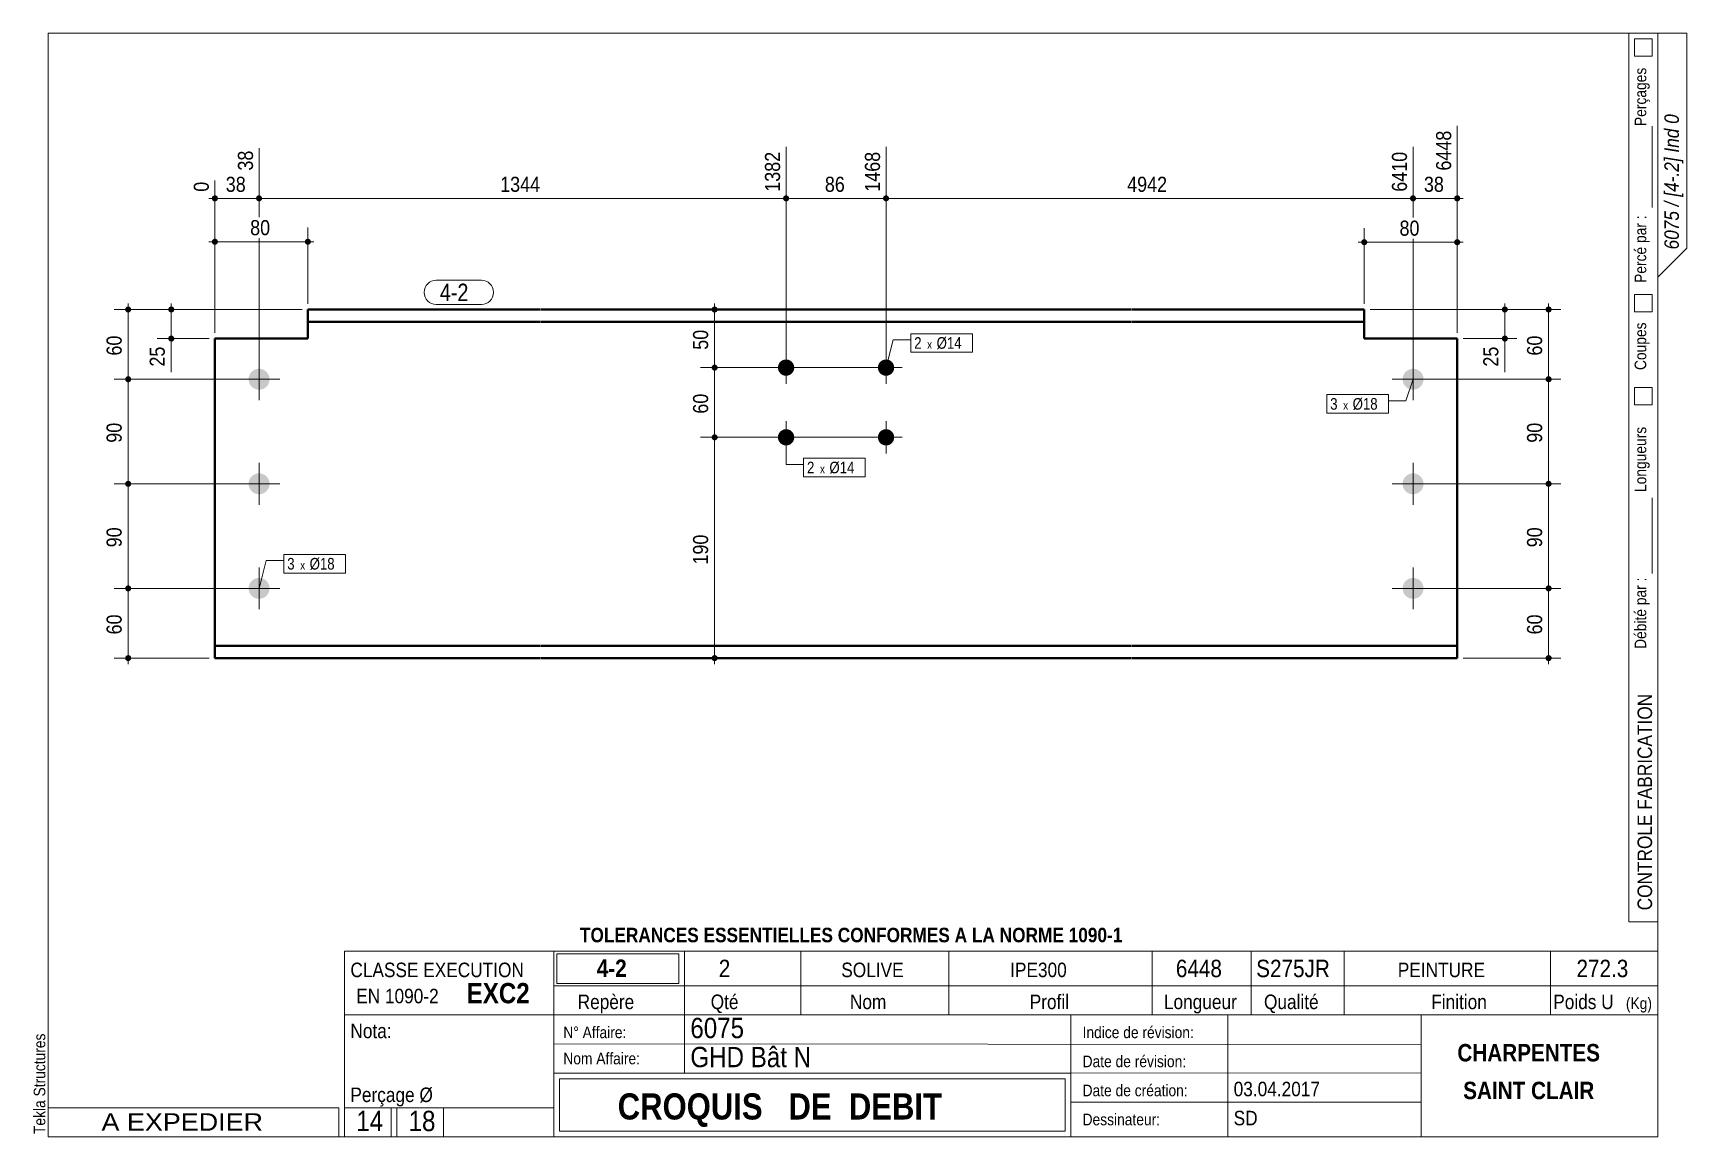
# Model space of a CAD drawing. Header units: millimetres. Extents: x 2 to 287, y 5 to 195.
import ezdxf

# ---------------------------------------------------------------- set-up
doc = ezdxf.new("R2010")
doc.units = ezdxf.units.MM
for name, color, linetype, lineweight in [('Autre type objet', 1, 'Continuous', 0), ('Boulon', 7, 'Continuous', 0), ('Cotation', 7, 'Continuous', 0), ('Désignation boulon', 3, 'Continuous', 0), ('Feuille dessin', 5, 'Continuous', 0), ('Piece', 2, 'Continuous', 0), ('Repère pièce', 3, 'Continuous', 0)]:
    doc.layers.add(name, color=color, linetype=linetype, lineweight=lineweight)
doc.styles.add('ARIAL', font='ARIAL.TTF')
doc.styles.add('ARIAL_BOLD', font='ARIALBD.TTF')
doc.styles.add('ARIAL_ITALIC', font='ARIALI.TTF')
doc.styles.add('ARIAL_NARROW', font='ARIAL.TTF')
doc.styles.add('COMIC_SANS_MS', font='COMIC.TTF')

# ---------------------------------------------------------------- blocks, each defined once
blk = doc.blocks.new('*A1')
at = {"layer": 'Boulon'}
for points in [[(150.58, 137.38), (150.58, 137.35), (150.57, 137.31), (150.57, 137.28), (150.57, 137.25), (150.56, 137.21), (150.56, 137.18), (150.55, 137.14), (150.54, 137.11), (150.54, 137.08), (150.53, 137.04), (150.52, 137.01), (150.51, 136.98), (150.5, 136.95), (150.48, 136.91), (150.47, 136.88), (150.46, 136.85), (150.44, 136.82), (150.43, 136.79), (150.41, 136.76), (150.4, 136.73), (150.38, 136.7), (150.36, 136.67), (150.34, 136.64), (150.32, 136.61), (150.3, 136.58), (150.28, 136.56), (150.26, 136.53), (150.24, 136.5), (150.22, 136.48), (150.19, 136.45), (150.17, 136.43), (150.14, 136.4), (150.12, 136.38), (150.09, 136.36), (150.07, 136.33), (150.04, 136.31), (150.01, 136.29), (149.98, 136.27), (149.96, 136.25), (149.93, 136.23), (149.9, 136.22), (149.87, 136.2), (149.84, 136.18), (149.81, 136.17), (149.78, 136.15), (149.75, 136.14), (149.71, 136.12), (149.68, 136.11), (149.65, 136.1), (149.62, 136.09), (149.58, 136.08), (149.55, 136.07), (149.52, 136.06), (149.48, 136.05), (149.45, 136.04), (149.42, 136.04), (149.38, 136.03), (149.35, 136.03), (149.32, 136.02), (149.28, 136.02), (149.25, 136.02), (149.21, 136.02), (149.18, 136.02), (149.14, 136.02), (149.11, 136.02), (149.08, 136.02), (149.04, 136.02), (149.01, 136.03), (148.97, 136.03), (148.94, 136.04), (148.9, 136.04), (148.87, 136.05), (148.84, 136.06), (148.8, 136.07), (148.77, 136.08), (148.74, 136.09), (148.71, 136.1), (148.67, 136.11), (148.64, 136.12), (148.61, 136.14), (148.58, 136.15), (148.55, 136.17), (148.52, 136.18), (148.49, 136.2), (148.46, 136.22), (148.43, 136.23), (148.4, 136.25), (148.37, 136.27), (148.34, 136.29), (148.32, 136.31), (148.29, 136.33), (148.26, 136.36), (148.24, 136.38), (148.21, 136.4), (148.19, 136.43), (148.16, 136.45), (148.14, 136.48), (148.12, 136.5), (148.1, 136.53), (148.07, 136.56), (148.05, 136.58), (148.03, 136.61), (148.01, 136.64), (148, 136.67), (147.98, 136.7), (147.96, 136.73), (147.94, 136.76), (147.93, 136.79), (147.91, 136.82), (147.9, 136.85), (147.88, 136.88), (147.87, 136.91), (147.86, 136.95), (147.85, 136.98), (147.84, 137.01), (147.83, 137.04), (147.82, 137.08), (147.81, 137.11), (147.8, 137.14), (147.8, 137.18), (147.79, 137.21), (147.79, 137.25), (147.78, 137.28), (147.78, 137.31), (147.78, 137.35), (147.78, 137.38), (147.78, 137.42), (147.78, 137.45), (147.78, 137.49), (147.78, 137.52), (147.78, 137.55), (147.79, 137.59), (147.79, 137.62), (147.8, 137.66), (147.8, 137.69), (147.81, 137.72), (147.82, 137.76), (147.83, 137.79), (147.84, 137.82), (147.85, 137.86), (147.86, 137.89), (147.87, 137.92), (147.88, 137.95), (147.9, 137.98), (147.91, 138.02), (147.93, 138.05), (147.94, 138.08), (147.96, 138.11), (147.98, 138.14), (148, 138.17), (148.01, 138.19), (148.03, 138.22), (148.05, 138.25), (148.07, 138.28), (148.1, 138.31), (148.12, 138.33), (148.14, 138.36), (148.16, 138.38), (148.19, 138.41), (148.21, 138.43), (148.24, 138.45), (148.26, 138.48), (148.29, 138.5), (148.32, 138.52), (148.34, 138.54), (148.37, 138.56), (148.4, 138.58), (148.43, 138.6), (148.46, 138.62), (148.49, 138.64), (148.52, 138.65), (148.55, 138.67), (148.58, 138.68), (148.61, 138.7), (148.64, 138.71), (148.67, 138.72), (148.71, 138.74), (148.74, 138.75), (148.77, 138.76), (148.8, 138.77), (148.84, 138.78), (148.87, 138.78), (148.9, 138.79), (148.94, 138.8), (148.97, 138.8), (149.01, 138.81), (149.04, 138.81), (149.08, 138.81), (149.11, 138.82), (149.14, 138.82), (149.18, 138.82), (149.21, 138.82), (149.25, 138.82), (149.28, 138.81), (149.32, 138.81), (149.35, 138.81), (149.38, 138.8), (149.42, 138.8), (149.45, 138.79), (149.48, 138.78), (149.52, 138.78), (149.55, 138.77), (149.58, 138.76), (149.62, 138.75), (149.65, 138.74), (149.68, 138.72), (149.71, 138.71), (149.75, 138.7), (149.78, 138.68), (149.81, 138.67), (149.84, 138.65), (149.87, 138.64), (149.9, 138.62), (149.93, 138.6), (149.96, 138.58), (149.98, 138.56), (150.01, 138.54), (150.04, 138.52), (150.07, 138.5), (150.09, 138.48), (150.12, 138.45), (150.14, 138.43), (150.17, 138.41), (150.19, 138.38), (150.22, 138.36), (150.24, 138.33), (150.26, 138.31), (150.28, 138.28), (150.3, 138.25), (150.32, 138.22), (150.34, 138.19), (150.36, 138.17), (150.38, 138.14), (150.4, 138.11), (150.41, 138.08), (150.43, 138.05), (150.44, 138.02), (150.46, 137.98), (150.47, 137.95), (150.48, 137.92), (150.5, 137.89), (150.51, 137.86), (150.52, 137.82), (150.53, 137.79), (150.54, 137.76), (150.54, 137.72), (150.55, 137.69), (150.56, 137.66), (150.56, 137.62), (150.57, 137.59), (150.57, 137.55), (150.57, 137.52), (150.58, 137.49), (150.58, 137.45), (150.58, 137.42)], [(150.58, 125.38), (150.58, 125.35), (150.57, 125.31), (150.57, 125.28), (150.57, 125.25), (150.56, 125.21), (150.56, 125.18), (150.55, 125.14), (150.54, 125.11), (150.54, 125.08), (150.53, 125.04), (150.52, 125.01), (150.51, 124.98), (150.5, 124.95), (150.48, 124.91), (150.47, 124.88), (150.46, 124.85), (150.44, 124.82), (150.43, 124.79), (150.41, 124.76), (150.4, 124.73), (150.38, 124.7), (150.36, 124.67), (150.34, 124.64), (150.32, 124.61), (150.3, 124.58), (150.28, 124.56), (150.26, 124.53), (150.24, 124.5), (150.22, 124.48), (150.19, 124.45), (150.17, 124.43), (150.14, 124.4), (150.12, 124.38), (150.09, 124.36), (150.07, 124.33), (150.04, 124.31), (150.01, 124.29), (149.98, 124.27), (149.96, 124.25), (149.93, 124.23), (149.9, 124.22), (149.87, 124.2), (149.84, 124.18), (149.81, 124.17), (149.78, 124.15), (149.75, 124.14), (149.71, 124.12), (149.68, 124.11), (149.65, 124.1), (149.62, 124.09), (149.58, 124.08), (149.55, 124.07), (149.52, 124.06), (149.48, 124.05), (149.45, 124.04), (149.42, 124.04), (149.38, 124.03), (149.35, 124.03), (149.32, 124.02), (149.28, 124.02), (149.25, 124.02), (149.21, 124.02), (149.18, 124.02), (149.14, 124.02), (149.11, 124.02), (149.08, 124.02), (149.04, 124.02), (149.01, 124.03), (148.97, 124.03), (148.94, 124.04), (148.9, 124.04), (148.87, 124.05), (148.84, 124.06), (148.8, 124.07), (148.77, 124.08), (148.74, 124.09), (148.71, 124.1), (148.67, 124.11), (148.64, 124.12), (148.61, 124.14), (148.58, 124.15), (148.55, 124.17), (148.52, 124.18), (148.49, 124.2), (148.46, 124.22), (148.43, 124.23), (148.4, 124.25), (148.37, 124.27), (148.34, 124.29), (148.32, 124.31), (148.29, 124.33), (148.26, 124.36), (148.24, 124.38), (148.21, 124.4), (148.19, 124.43), (148.16, 124.45), (148.14, 124.48), (148.12, 124.5), (148.1, 124.53), (148.07, 124.56), (148.05, 124.58), (148.03, 124.61), (148.01, 124.64), (148, 124.67), (147.98, 124.7), (147.96, 124.73), (147.94, 124.76), (147.93, 124.79), (147.91, 124.82), (147.9, 124.85), (147.88, 124.88), (147.87, 124.91), (147.86, 124.95), (147.85, 124.98), (147.84, 125.01), (147.83, 125.04), (147.82, 125.08), (147.81, 125.11), (147.8, 125.14), (147.8, 125.18), (147.79, 125.21), (147.79, 125.25), (147.78, 125.28), (147.78, 125.31), (147.78, 125.35), (147.78, 125.38), (147.78, 125.42), (147.78, 125.45), (147.78, 125.49), (147.78, 125.52), (147.78, 125.55), (147.79, 125.59), (147.79, 125.62), (147.8, 125.66), (147.8, 125.69), (147.81, 125.72), (147.82, 125.76), (147.83, 125.79), (147.84, 125.82), (147.85, 125.86), (147.86, 125.89), (147.87, 125.92), (147.88, 125.95), (147.9, 125.98), (147.91, 126.02), (147.93, 126.05), (147.94, 126.08), (147.96, 126.11), (147.98, 126.14), (148, 126.17), (148.01, 126.19), (148.03, 126.22), (148.05, 126.25), (148.07, 126.28), (148.1, 126.31), (148.12, 126.33), (148.14, 126.36), (148.16, 126.38), (148.19, 126.41), (148.21, 126.43), (148.24, 126.45), (148.26, 126.48), (148.29, 126.5), (148.32, 126.52), (148.34, 126.54), (148.37, 126.56), (148.4, 126.58), (148.43, 126.6), (148.46, 126.62), (148.49, 126.64), (148.52, 126.65), (148.55, 126.67), (148.58, 126.68), (148.61, 126.7), (148.64, 126.71), (148.67, 126.72), (148.71, 126.74), (148.74, 126.75), (148.77, 126.76), (148.8, 126.77), (148.84, 126.78), (148.87, 126.78), (148.9, 126.79), (148.94, 126.8), (148.97, 126.8), (149.01, 126.81), (149.04, 126.81), (149.08, 126.81), (149.11, 126.82), (149.14, 126.82), (149.18, 126.82), (149.21, 126.82), (149.25, 126.82), (149.28, 126.81), (149.32, 126.81), (149.35, 126.81), (149.38, 126.8), (149.42, 126.8), (149.45, 126.79), (149.48, 126.78), (149.52, 126.78), (149.55, 126.77), (149.58, 126.76), (149.62, 126.75), (149.65, 126.74), (149.68, 126.72), (149.71, 126.71), (149.75, 126.7), (149.78, 126.68), (149.81, 126.67), (149.84, 126.65), (149.87, 126.64), (149.9, 126.62), (149.93, 126.6), (149.96, 126.58), (149.98, 126.56), (150.01, 126.54), (150.04, 126.52), (150.07, 126.5), (150.09, 126.48), (150.12, 126.45), (150.14, 126.43), (150.17, 126.41), (150.19, 126.38), (150.22, 126.36), (150.24, 126.33), (150.26, 126.31), (150.28, 126.28), (150.3, 126.25), (150.32, 126.22), (150.34, 126.19), (150.36, 126.17), (150.38, 126.14), (150.4, 126.11), (150.41, 126.08), (150.43, 126.05), (150.44, 126.02), (150.46, 125.98), (150.47, 125.95), (150.48, 125.92), (150.5, 125.89), (150.51, 125.86), (150.52, 125.82), (150.53, 125.79), (150.54, 125.76), (150.54, 125.72), (150.55, 125.69), (150.56, 125.66), (150.56, 125.62), (150.57, 125.59), (150.57, 125.55), (150.57, 125.52), (150.58, 125.49), (150.58, 125.45), (150.58, 125.42)]]:
    blk.add_hatch(color=256, dxfattribs=at).paths.add_polyline_path(points, flags=17)
at = {"layer": 'Boulon', "linetype": 'Continuous', "lineweight": 0}
for p, q in [((149.18, 134.62), (149.18, 140.22)), ((151.98, 137.42), (146.38, 137.42)), ((149.18, 122.62), (149.18, 128.22)), ((151.98, 125.42), (146.38, 125.42))]:
    blk.add_line(p, q, dxfattribs=at)
blk = doc.blocks.new('*A2')
at = {"layer": 'Boulon'}
for points in [[(133.38, 137.38), (133.38, 137.35), (133.37, 137.31), (133.37, 137.28), (133.37, 137.25), (133.36, 137.21), (133.36, 137.18), (133.35, 137.14), (133.34, 137.11), (133.34, 137.08), (133.33, 137.04), (133.32, 137.01), (133.31, 136.98), (133.3, 136.95), (133.28, 136.91), (133.27, 136.88), (133.26, 136.85), (133.24, 136.82), (133.23, 136.79), (133.21, 136.76), (133.2, 136.73), (133.18, 136.7), (133.16, 136.67), (133.14, 136.64), (133.12, 136.61), (133.1, 136.58), (133.08, 136.56), (133.06, 136.53), (133.04, 136.5), (133.02, 136.48), (132.99, 136.45), (132.97, 136.43), (132.94, 136.4), (132.92, 136.38), (132.89, 136.36), (132.87, 136.33), (132.84, 136.31), (132.81, 136.29), (132.78, 136.27), (132.76, 136.25), (132.73, 136.23), (132.7, 136.22), (132.67, 136.2), (132.64, 136.18), (132.61, 136.17), (132.58, 136.15), (132.55, 136.14), (132.51, 136.12), (132.48, 136.11), (132.45, 136.1), (132.42, 136.09), (132.38, 136.08), (132.35, 136.07), (132.32, 136.06), (132.28, 136.05), (132.25, 136.04), (132.22, 136.04), (132.18, 136.03), (132.15, 136.03), (132.12, 136.02), (132.08, 136.02), (132.05, 136.02), (132.01, 136.02), (131.98, 136.02), (131.94, 136.02), (131.91, 136.02), (131.88, 136.02), (131.84, 136.02), (131.81, 136.03), (131.77, 136.03), (131.74, 136.04), (131.7, 136.04), (131.67, 136.05), (131.64, 136.06), (131.6, 136.07), (131.57, 136.08), (131.54, 136.09), (131.51, 136.1), (131.47, 136.11), (131.44, 136.12), (131.41, 136.14), (131.38, 136.15), (131.35, 136.17), (131.32, 136.18), (131.29, 136.2), (131.26, 136.22), (131.23, 136.23), (131.2, 136.25), (131.17, 136.27), (131.14, 136.29), (131.12, 136.31), (131.09, 136.33), (131.06, 136.36), (131.04, 136.38), (131.01, 136.4), (130.99, 136.43), (130.96, 136.45), (130.94, 136.48), (130.92, 136.5), (130.9, 136.53), (130.87, 136.56), (130.85, 136.58), (130.83, 136.61), (130.81, 136.64), (130.8, 136.67), (130.78, 136.7), (130.76, 136.73), (130.74, 136.76), (130.73, 136.79), (130.71, 136.82), (130.7, 136.85), (130.68, 136.88), (130.67, 136.91), (130.66, 136.95), (130.65, 136.98), (130.64, 137.01), (130.63, 137.04), (130.62, 137.08), (130.61, 137.11), (130.6, 137.14), (130.6, 137.18), (130.59, 137.21), (130.59, 137.25), (130.58, 137.28), (130.58, 137.31), (130.58, 137.35), (130.58, 137.38), (130.58, 137.42), (130.58, 137.45), (130.58, 137.49), (130.58, 137.52), (130.58, 137.55), (130.59, 137.59), (130.59, 137.62), (130.6, 137.66), (130.6, 137.69), (130.61, 137.72), (130.62, 137.76), (130.63, 137.79), (130.64, 137.82), (130.65, 137.86), (130.66, 137.89), (130.67, 137.92), (130.68, 137.95), (130.7, 137.98), (130.71, 138.02), (130.73, 138.05), (130.74, 138.08), (130.76, 138.11), (130.78, 138.14), (130.8, 138.17), (130.81, 138.19), (130.83, 138.22), (130.85, 138.25), (130.87, 138.28), (130.9, 138.31), (130.92, 138.33), (130.94, 138.36), (130.96, 138.38), (130.99, 138.41), (131.01, 138.43), (131.04, 138.45), (131.06, 138.48), (131.09, 138.5), (131.12, 138.52), (131.14, 138.54), (131.17, 138.56), (131.2, 138.58), (131.23, 138.6), (131.26, 138.62), (131.29, 138.64), (131.32, 138.65), (131.35, 138.67), (131.38, 138.68), (131.41, 138.7), (131.44, 138.71), (131.47, 138.72), (131.51, 138.74), (131.54, 138.75), (131.57, 138.76), (131.6, 138.77), (131.64, 138.78), (131.67, 138.78), (131.7, 138.79), (131.74, 138.8), (131.77, 138.8), (131.81, 138.81), (131.84, 138.81), (131.88, 138.81), (131.91, 138.82), (131.94, 138.82), (131.98, 138.82), (132.01, 138.82), (132.05, 138.82), (132.08, 138.81), (132.12, 138.81), (132.15, 138.81), (132.18, 138.8), (132.22, 138.8), (132.25, 138.79), (132.28, 138.78), (132.32, 138.78), (132.35, 138.77), (132.38, 138.76), (132.42, 138.75), (132.45, 138.74), (132.48, 138.72), (132.51, 138.71), (132.55, 138.7), (132.58, 138.68), (132.61, 138.67), (132.64, 138.65), (132.67, 138.64), (132.7, 138.62), (132.73, 138.6), (132.76, 138.58), (132.78, 138.56), (132.81, 138.54), (132.84, 138.52), (132.87, 138.5), (132.89, 138.48), (132.92, 138.45), (132.94, 138.43), (132.97, 138.41), (132.99, 138.38), (133.02, 138.36), (133.04, 138.33), (133.06, 138.31), (133.08, 138.28), (133.1, 138.25), (133.12, 138.22), (133.14, 138.19), (133.16, 138.17), (133.18, 138.14), (133.2, 138.11), (133.21, 138.08), (133.23, 138.05), (133.24, 138.02), (133.26, 137.98), (133.27, 137.95), (133.28, 137.92), (133.3, 137.89), (133.31, 137.86), (133.32, 137.82), (133.33, 137.79), (133.34, 137.76), (133.34, 137.72), (133.35, 137.69), (133.36, 137.66), (133.36, 137.62), (133.37, 137.59), (133.37, 137.55), (133.37, 137.52), (133.38, 137.49), (133.38, 137.45), (133.38, 137.42)], [(133.38, 125.38), (133.38, 125.35), (133.37, 125.31), (133.37, 125.28), (133.37, 125.25), (133.36, 125.21), (133.36, 125.18), (133.35, 125.14), (133.34, 125.11), (133.34, 125.08), (133.33, 125.04), (133.32, 125.01), (133.31, 124.98), (133.3, 124.95), (133.28, 124.91), (133.27, 124.88), (133.26, 124.85), (133.24, 124.82), (133.23, 124.79), (133.21, 124.76), (133.2, 124.73), (133.18, 124.7), (133.16, 124.67), (133.14, 124.64), (133.12, 124.61), (133.1, 124.58), (133.08, 124.56), (133.06, 124.53), (133.04, 124.5), (133.02, 124.48), (132.99, 124.45), (132.97, 124.43), (132.94, 124.4), (132.92, 124.38), (132.89, 124.36), (132.87, 124.33), (132.84, 124.31), (132.81, 124.29), (132.78, 124.27), (132.76, 124.25), (132.73, 124.23), (132.7, 124.22), (132.67, 124.2), (132.64, 124.18), (132.61, 124.17), (132.58, 124.15), (132.55, 124.14), (132.51, 124.12), (132.48, 124.11), (132.45, 124.1), (132.42, 124.09), (132.38, 124.08), (132.35, 124.07), (132.32, 124.06), (132.28, 124.05), (132.25, 124.04), (132.22, 124.04), (132.18, 124.03), (132.15, 124.03), (132.12, 124.02), (132.08, 124.02), (132.05, 124.02), (132.01, 124.02), (131.98, 124.02), (131.94, 124.02), (131.91, 124.02), (131.88, 124.02), (131.84, 124.02), (131.81, 124.03), (131.77, 124.03), (131.74, 124.04), (131.7, 124.04), (131.67, 124.05), (131.64, 124.06), (131.6, 124.07), (131.57, 124.08), (131.54, 124.09), (131.51, 124.1), (131.47, 124.11), (131.44, 124.12), (131.41, 124.14), (131.38, 124.15), (131.35, 124.17), (131.32, 124.18), (131.29, 124.2), (131.26, 124.22), (131.23, 124.23), (131.2, 124.25), (131.17, 124.27), (131.14, 124.29), (131.12, 124.31), (131.09, 124.33), (131.06, 124.36), (131.04, 124.38), (131.01, 124.4), (130.99, 124.43), (130.96, 124.45), (130.94, 124.48), (130.92, 124.5), (130.9, 124.53), (130.87, 124.56), (130.85, 124.58), (130.83, 124.61), (130.81, 124.64), (130.8, 124.67), (130.78, 124.7), (130.76, 124.73), (130.74, 124.76), (130.73, 124.79), (130.71, 124.82), (130.7, 124.85), (130.68, 124.88), (130.67, 124.91), (130.66, 124.95), (130.65, 124.98), (130.64, 125.01), (130.63, 125.04), (130.62, 125.08), (130.61, 125.11), (130.6, 125.14), (130.6, 125.18), (130.59, 125.21), (130.59, 125.25), (130.58, 125.28), (130.58, 125.31), (130.58, 125.35), (130.58, 125.38), (130.58, 125.42), (130.58, 125.45), (130.58, 125.49), (130.58, 125.52), (130.58, 125.55), (130.59, 125.59), (130.59, 125.62), (130.6, 125.66), (130.6, 125.69), (130.61, 125.72), (130.62, 125.76), (130.63, 125.79), (130.64, 125.82), (130.65, 125.86), (130.66, 125.89), (130.67, 125.92), (130.68, 125.95), (130.7, 125.98), (130.71, 126.02), (130.73, 126.05), (130.74, 126.08), (130.76, 126.11), (130.78, 126.14), (130.8, 126.17), (130.81, 126.19), (130.83, 126.22), (130.85, 126.25), (130.87, 126.28), (130.9, 126.31), (130.92, 126.33), (130.94, 126.36), (130.96, 126.38), (130.99, 126.41), (131.01, 126.43), (131.04, 126.45), (131.06, 126.48), (131.09, 126.5), (131.12, 126.52), (131.14, 126.54), (131.17, 126.56), (131.2, 126.58), (131.23, 126.6), (131.26, 126.62), (131.29, 126.64), (131.32, 126.65), (131.35, 126.67), (131.38, 126.68), (131.41, 126.7), (131.44, 126.71), (131.47, 126.72), (131.51, 126.74), (131.54, 126.75), (131.57, 126.76), (131.6, 126.77), (131.64, 126.78), (131.67, 126.78), (131.7, 126.79), (131.74, 126.8), (131.77, 126.8), (131.81, 126.81), (131.84, 126.81), (131.88, 126.81), (131.91, 126.82), (131.94, 126.82), (131.98, 126.82), (132.01, 126.82), (132.05, 126.82), (132.08, 126.81), (132.12, 126.81), (132.15, 126.81), (132.18, 126.8), (132.22, 126.8), (132.25, 126.79), (132.28, 126.78), (132.32, 126.78), (132.35, 126.77), (132.38, 126.76), (132.42, 126.75), (132.45, 126.74), (132.48, 126.72), (132.51, 126.71), (132.55, 126.7), (132.58, 126.68), (132.61, 126.67), (132.64, 126.65), (132.67, 126.64), (132.7, 126.62), (132.73, 126.6), (132.76, 126.58), (132.78, 126.56), (132.81, 126.54), (132.84, 126.52), (132.87, 126.5), (132.89, 126.48), (132.92, 126.45), (132.94, 126.43), (132.97, 126.41), (132.99, 126.38), (133.02, 126.36), (133.04, 126.33), (133.06, 126.31), (133.08, 126.28), (133.1, 126.25), (133.12, 126.22), (133.14, 126.19), (133.16, 126.17), (133.18, 126.14), (133.2, 126.11), (133.21, 126.08), (133.23, 126.05), (133.24, 126.02), (133.26, 125.98), (133.27, 125.95), (133.28, 125.92), (133.3, 125.89), (133.31, 125.86), (133.32, 125.82), (133.33, 125.79), (133.34, 125.76), (133.34, 125.72), (133.35, 125.69), (133.36, 125.66), (133.36, 125.62), (133.37, 125.59), (133.37, 125.55), (133.37, 125.52), (133.38, 125.49), (133.38, 125.45), (133.38, 125.42)]]:
    blk.add_hatch(color=256, dxfattribs=at).paths.add_polyline_path(points, flags=17)
at = {"layer": 'Boulon', "linetype": 'Continuous', "lineweight": 0}
for p, q in [((131.98, 134.62), (131.98, 140.22)), ((129.18, 137.42), (134.78, 137.42)), ((131.98, 122.62), (131.98, 128.22)), ((129.18, 125.42), (134.78, 125.42))]:
    blk.add_line(p, q, dxfattribs=at)
blk = doc.blocks.new('*A3')
at = {"layer": 'Boulon'}
for points in [[(238.07, 135.46), (238.07, 135.51), (238.08, 135.55), (238.08, 135.59), (238.09, 135.64), (238.09, 135.68), (238.1, 135.72), (238.11, 135.77), (238.12, 135.81), (238.13, 135.85), (238.14, 135.9), (238.15, 135.94), (238.16, 135.98), (238.18, 136.02), (238.19, 136.06), (238.21, 136.11), (238.23, 136.15), (238.24, 136.19), (238.26, 136.23), (238.28, 136.27), (238.31, 136.3), (238.33, 136.34), (238.35, 136.38), (238.38, 136.42), (238.4, 136.45), (238.43, 136.49), (238.45, 136.52), (238.48, 136.56), (238.51, 136.59), (238.54, 136.63), (238.57, 136.66), (238.6, 136.69), (238.63, 136.72), (238.66, 136.75), (238.7, 136.78), (238.73, 136.81), (238.76, 136.84), (238.8, 136.86), (238.84, 136.89), (238.87, 136.91), (238.91, 136.94), (238.95, 136.96), (238.98, 136.98), (239.02, 137), (239.06, 137.02), (239.1, 137.04), (239.14, 137.06), (239.18, 137.08), (239.22, 137.1), (239.27, 137.11), (239.31, 137.13), (239.35, 137.14), (239.39, 137.15), (239.43, 137.16), (239.48, 137.17), (239.52, 137.18), (239.56, 137.19), (239.61, 137.2), (239.65, 137.2), (239.7, 137.21), (239.74, 137.21), (239.78, 137.21), (239.83, 137.22), (239.87, 137.22), (239.92, 137.22), (239.96, 137.21), (240, 137.21), (240.05, 137.21), (240.09, 137.2), (240.14, 137.2), (240.18, 137.19), (240.22, 137.18), (240.27, 137.17), (240.31, 137.16), (240.35, 137.15), (240.39, 137.14), (240.44, 137.13), (240.48, 137.11), (240.52, 137.1), (240.56, 137.08), (240.6, 137.06), (240.64, 137.04), (240.68, 137.02), (240.72, 137), (240.76, 136.98), (240.8, 136.96), (240.83, 136.94), (240.87, 136.91), (240.91, 136.89), (240.94, 136.86), (240.98, 136.84), (241.01, 136.81), (241.05, 136.78), (241.08, 136.75), (241.11, 136.72), (241.14, 136.69), (241.18, 136.66), (241.21, 136.63), (241.23, 136.59), (241.26, 136.56), (241.29, 136.52), (241.32, 136.49), (241.34, 136.45), (241.37, 136.42), (241.39, 136.38), (241.42, 136.34), (241.44, 136.3), (241.46, 136.27), (241.48, 136.23), (241.5, 136.19), (241.52, 136.15), (241.53, 136.11), (241.55, 136.06), (241.57, 136.02), (241.58, 135.98), (241.59, 135.94), (241.61, 135.9), (241.62, 135.85), (241.63, 135.81), (241.64, 135.77), (241.65, 135.72), (241.65, 135.68), (241.66, 135.64), (241.66, 135.59), (241.67, 135.55), (241.67, 135.51), (241.67, 135.46), (241.67, 135.42), (241.67, 135.37), (241.67, 135.33), (241.67, 135.28), (241.66, 135.24), (241.66, 135.2), (241.65, 135.15), (241.65, 135.11), (241.64, 135.07), (241.63, 135.02), (241.62, 134.98), (241.61, 134.94), (241.59, 134.89), (241.58, 134.85), (241.57, 134.81), (241.55, 134.77), (241.53, 134.73), (241.52, 134.69), (241.5, 134.65), (241.48, 134.61), (241.46, 134.57), (241.44, 134.53), (241.42, 134.49), (241.39, 134.45), (241.37, 134.42), (241.34, 134.38), (241.32, 134.34), (241.29, 134.31), (241.26, 134.28), (241.23, 134.24), (241.21, 134.21), (241.18, 134.18), (241.14, 134.14), (241.11, 134.11), (241.08, 134.08), (241.05, 134.05), (241.01, 134.03), (240.98, 134), (240.94, 133.97), (240.91, 133.95), (240.87, 133.92), (240.83, 133.9), (240.8, 133.87), (240.76, 133.85), (240.72, 133.83), (240.68, 133.81), (240.64, 133.79), (240.6, 133.77), (240.56, 133.75), (240.52, 133.74), (240.48, 133.72), (240.44, 133.71), (240.39, 133.69), (240.35, 133.68), (240.31, 133.67), (240.27, 133.66), (240.22, 133.65), (240.18, 133.64), (240.14, 133.64), (240.09, 133.63), (240.05, 133.63), (240, 133.62), (239.96, 133.62), (239.92, 133.62), (239.87, 133.62), (239.83, 133.62), (239.78, 133.62), (239.74, 133.62), (239.7, 133.63), (239.65, 133.63), (239.61, 133.64), (239.56, 133.64), (239.52, 133.65), (239.48, 133.66), (239.43, 133.67), (239.39, 133.68), (239.35, 133.69), (239.31, 133.71), (239.27, 133.72), (239.22, 133.74), (239.18, 133.75), (239.14, 133.77), (239.1, 133.79), (239.06, 133.81), (239.02, 133.83), (238.98, 133.85), (238.95, 133.87), (238.91, 133.9), (238.87, 133.92), (238.84, 133.95), (238.8, 133.97), (238.76, 134), (238.73, 134.03), (238.7, 134.05), (238.66, 134.08), (238.63, 134.11), (238.6, 134.14), (238.57, 134.18), (238.54, 134.21), (238.51, 134.24), (238.48, 134.28), (238.45, 134.31), (238.43, 134.34), (238.4, 134.38), (238.38, 134.42), (238.35, 134.45), (238.33, 134.49), (238.31, 134.53), (238.28, 134.57), (238.26, 134.61), (238.24, 134.65), (238.23, 134.69), (238.21, 134.73), (238.19, 134.77), (238.18, 134.81), (238.16, 134.85), (238.15, 134.89), (238.14, 134.94), (238.13, 134.98), (238.12, 135.02), (238.11, 135.07), (238.1, 135.11), (238.09, 135.15), (238.09, 135.2), (238.08, 135.24), (238.08, 135.28), (238.07, 135.33), (238.07, 135.37), (238.07, 135.42)], [(238.07, 117.46), (238.07, 117.51), (238.08, 117.55), (238.08, 117.59), (238.09, 117.64), (238.09, 117.68), (238.1, 117.72), (238.11, 117.77), (238.12, 117.81), (238.13, 117.85), (238.14, 117.9), (238.15, 117.94), (238.16, 117.98), (238.18, 118.02), (238.19, 118.06), (238.21, 118.11), (238.23, 118.15), (238.24, 118.19), (238.26, 118.23), (238.28, 118.27), (238.31, 118.3), (238.33, 118.34), (238.35, 118.38), (238.38, 118.42), (238.4, 118.45), (238.43, 118.49), (238.45, 118.52), (238.48, 118.56), (238.51, 118.59), (238.54, 118.63), (238.57, 118.66), (238.6, 118.69), (238.63, 118.72), (238.66, 118.75), (238.7, 118.78), (238.73, 118.81), (238.76, 118.84), (238.8, 118.86), (238.84, 118.89), (238.87, 118.91), (238.91, 118.94), (238.95, 118.96), (238.98, 118.98), (239.02, 119), (239.06, 119.02), (239.1, 119.04), (239.14, 119.06), (239.18, 119.08), (239.22, 119.1), (239.27, 119.11), (239.31, 119.13), (239.35, 119.14), (239.39, 119.15), (239.43, 119.16), (239.48, 119.17), (239.52, 119.18), (239.56, 119.19), (239.61, 119.2), (239.65, 119.2), (239.7, 119.21), (239.74, 119.21), (239.78, 119.21), (239.83, 119.22), (239.87, 119.22), (239.92, 119.22), (239.96, 119.21), (240, 119.21), (240.05, 119.21), (240.09, 119.2), (240.14, 119.2), (240.18, 119.19), (240.22, 119.18), (240.27, 119.17), (240.31, 119.16), (240.35, 119.15), (240.39, 119.14), (240.44, 119.13), (240.48, 119.11), (240.52, 119.1), (240.56, 119.08), (240.6, 119.06), (240.64, 119.04), (240.68, 119.02), (240.72, 119), (240.76, 118.98), (240.8, 118.96), (240.83, 118.94), (240.87, 118.91), (240.91, 118.89), (240.94, 118.86), (240.98, 118.84), (241.01, 118.81), (241.05, 118.78), (241.08, 118.75), (241.11, 118.72), (241.14, 118.69), (241.18, 118.66), (241.21, 118.63), (241.23, 118.59), (241.26, 118.56), (241.29, 118.52), (241.32, 118.49), (241.34, 118.45), (241.37, 118.42), (241.39, 118.38), (241.42, 118.34), (241.44, 118.3), (241.46, 118.27), (241.48, 118.23), (241.5, 118.19), (241.52, 118.15), (241.53, 118.11), (241.55, 118.06), (241.57, 118.02), (241.58, 117.98), (241.59, 117.94), (241.61, 117.9), (241.62, 117.85), (241.63, 117.81), (241.64, 117.77), (241.65, 117.72), (241.65, 117.68), (241.66, 117.64), (241.66, 117.59), (241.67, 117.55), (241.67, 117.51), (241.67, 117.46), (241.67, 117.42), (241.67, 117.37), (241.67, 117.33), (241.67, 117.28), (241.66, 117.24), (241.66, 117.2), (241.65, 117.15), (241.65, 117.11), (241.64, 117.07), (241.63, 117.02), (241.62, 116.98), (241.61, 116.94), (241.59, 116.89), (241.58, 116.85), (241.57, 116.81), (241.55, 116.77), (241.53, 116.73), (241.52, 116.69), (241.5, 116.65), (241.48, 116.61), (241.46, 116.57), (241.44, 116.53), (241.42, 116.49), (241.39, 116.45), (241.37, 116.42), (241.34, 116.38), (241.32, 116.34), (241.29, 116.31), (241.26, 116.28), (241.23, 116.24), (241.21, 116.21), (241.18, 116.18), (241.14, 116.14), (241.11, 116.11), (241.08, 116.08), (241.05, 116.05), (241.01, 116.03), (240.98, 116), (240.94, 115.97), (240.91, 115.95), (240.87, 115.92), (240.83, 115.9), (240.8, 115.87), (240.76, 115.85), (240.72, 115.83), (240.68, 115.81), (240.64, 115.79), (240.6, 115.77), (240.56, 115.75), (240.52, 115.74), (240.48, 115.72), (240.44, 115.71), (240.39, 115.69), (240.35, 115.68), (240.31, 115.67), (240.27, 115.66), (240.22, 115.65), (240.18, 115.64), (240.14, 115.64), (240.09, 115.63), (240.05, 115.63), (240, 115.62), (239.96, 115.62), (239.92, 115.62), (239.87, 115.62), (239.83, 115.62), (239.78, 115.62), (239.74, 115.62), (239.7, 115.63), (239.65, 115.63), (239.61, 115.64), (239.56, 115.64), (239.52, 115.65), (239.48, 115.66), (239.43, 115.67), (239.39, 115.68), (239.35, 115.69), (239.31, 115.71), (239.27, 115.72), (239.22, 115.74), (239.18, 115.75), (239.14, 115.77), (239.1, 115.79), (239.06, 115.81), (239.02, 115.83), (238.98, 115.85), (238.95, 115.87), (238.91, 115.9), (238.87, 115.92), (238.84, 115.95), (238.8, 115.97), (238.76, 116), (238.73, 116.03), (238.7, 116.05), (238.66, 116.08), (238.63, 116.11), (238.6, 116.14), (238.57, 116.18), (238.54, 116.21), (238.51, 116.24), (238.48, 116.28), (238.45, 116.31), (238.43, 116.34), (238.4, 116.38), (238.38, 116.42), (238.35, 116.45), (238.33, 116.49), (238.31, 116.53), (238.28, 116.57), (238.26, 116.61), (238.24, 116.65), (238.23, 116.69), (238.21, 116.73), (238.19, 116.77), (238.18, 116.81), (238.16, 116.85), (238.15, 116.89), (238.14, 116.94), (238.13, 116.98), (238.12, 117.02), (238.11, 117.07), (238.1, 117.11), (238.09, 117.15), (238.09, 117.2), (238.08, 117.24), (238.08, 117.28), (238.07, 117.33), (238.07, 117.37), (238.07, 117.42)], [(238.07, 99.46), (238.07, 99.51), (238.08, 99.55), (238.08, 99.59), (238.09, 99.64), (238.09, 99.68), (238.1, 99.72), (238.11, 99.77), (238.12, 99.81), (238.13, 99.85), (238.14, 99.9), (238.15, 99.94), (238.16, 99.98), (238.18, 100.02), (238.19, 100.06), (238.21, 100.11), (238.23, 100.15), (238.24, 100.19), (238.26, 100.23), (238.28, 100.27), (238.31, 100.3), (238.33, 100.34), (238.35, 100.38), (238.38, 100.42), (238.4, 100.45), (238.43, 100.49), (238.45, 100.52), (238.48, 100.56), (238.51, 100.59), (238.54, 100.63), (238.57, 100.66), (238.6, 100.69), (238.63, 100.72), (238.66, 100.75), (238.7, 100.78), (238.73, 100.81), (238.76, 100.84), (238.8, 100.86), (238.84, 100.89), (238.87, 100.91), (238.91, 100.94), (238.95, 100.96), (238.98, 100.98), (239.02, 101), (239.06, 101.02), (239.1, 101.04), (239.14, 101.06), (239.18, 101.08), (239.22, 101.1), (239.27, 101.11), (239.31, 101.13), (239.35, 101.14), (239.39, 101.15), (239.43, 101.16), (239.48, 101.17), (239.52, 101.18), (239.56, 101.19), (239.61, 101.2), (239.65, 101.2), (239.7, 101.21), (239.74, 101.21), (239.78, 101.21), (239.83, 101.22), (239.87, 101.22), (239.92, 101.22), (239.96, 101.21), (240, 101.21), (240.05, 101.21), (240.09, 101.2), (240.14, 101.2), (240.18, 101.19), (240.22, 101.18), (240.27, 101.17), (240.31, 101.16), (240.35, 101.15), (240.39, 101.14), (240.44, 101.13), (240.48, 101.11), (240.52, 101.1), (240.56, 101.08), (240.6, 101.06), (240.64, 101.04), (240.68, 101.02), (240.72, 101), (240.76, 100.98), (240.8, 100.96), (240.83, 100.94), (240.87, 100.91), (240.91, 100.89), (240.94, 100.86), (240.98, 100.84), (241.01, 100.81), (241.05, 100.78), (241.08, 100.75), (241.11, 100.72), (241.14, 100.69), (241.18, 100.66), (241.21, 100.63), (241.23, 100.59), (241.26, 100.56), (241.29, 100.52), (241.32, 100.49), (241.34, 100.45), (241.37, 100.42), (241.39, 100.38), (241.42, 100.34), (241.44, 100.3), (241.46, 100.27), (241.48, 100.23), (241.5, 100.19), (241.52, 100.15), (241.53, 100.11), (241.55, 100.06), (241.57, 100.02), (241.58, 99.98), (241.59, 99.94), (241.61, 99.9), (241.62, 99.85), (241.63, 99.81), (241.64, 99.77), (241.65, 99.72), (241.65, 99.68), (241.66, 99.64), (241.66, 99.59), (241.67, 99.55), (241.67, 99.51), (241.67, 99.46), (241.67, 99.42), (241.67, 99.37), (241.67, 99.33), (241.67, 99.28), (241.66, 99.24), (241.66, 99.2), (241.65, 99.15), (241.65, 99.11), (241.64, 99.07), (241.63, 99.02), (241.62, 98.98), (241.61, 98.94), (241.59, 98.89), (241.58, 98.85), (241.57, 98.81), (241.55, 98.77), (241.53, 98.73), (241.52, 98.69), (241.5, 98.65), (241.48, 98.61), (241.46, 98.57), (241.44, 98.53), (241.42, 98.49), (241.39, 98.45), (241.37, 98.42), (241.34, 98.38), (241.32, 98.34), (241.29, 98.31), (241.26, 98.28), (241.23, 98.24), (241.21, 98.21), (241.18, 98.18), (241.14, 98.14), (241.11, 98.11), (241.08, 98.08), (241.05, 98.05), (241.01, 98.03), (240.98, 98), (240.94, 97.97), (240.91, 97.95), (240.87, 97.92), (240.83, 97.9), (240.8, 97.87), (240.76, 97.85), (240.72, 97.83), (240.68, 97.81), (240.64, 97.79), (240.6, 97.77), (240.56, 97.75), (240.52, 97.74), (240.48, 97.72), (240.44, 97.71), (240.39, 97.69), (240.35, 97.68), (240.31, 97.67), (240.27, 97.66), (240.22, 97.65), (240.18, 97.64), (240.14, 97.64), (240.09, 97.63), (240.05, 97.63), (240, 97.62), (239.96, 97.62), (239.92, 97.62), (239.87, 97.62), (239.83, 97.62), (239.78, 97.62), (239.74, 97.62), (239.7, 97.63), (239.65, 97.63), (239.61, 97.64), (239.56, 97.64), (239.52, 97.65), (239.48, 97.66), (239.43, 97.67), (239.39, 97.68), (239.35, 97.69), (239.31, 97.71), (239.27, 97.72), (239.22, 97.74), (239.18, 97.75), (239.14, 97.77), (239.1, 97.79), (239.06, 97.81), (239.02, 97.83), (238.98, 97.85), (238.95, 97.87), (238.91, 97.9), (238.87, 97.92), (238.84, 97.95), (238.8, 97.97), (238.76, 98), (238.73, 98.03), (238.7, 98.05), (238.66, 98.08), (238.63, 98.11), (238.6, 98.14), (238.57, 98.18), (238.54, 98.21), (238.51, 98.24), (238.48, 98.28), (238.45, 98.31), (238.43, 98.34), (238.4, 98.38), (238.38, 98.42), (238.35, 98.45), (238.33, 98.49), (238.31, 98.53), (238.28, 98.57), (238.26, 98.61), (238.24, 98.65), (238.23, 98.69), (238.21, 98.73), (238.19, 98.77), (238.18, 98.81), (238.16, 98.85), (238.15, 98.89), (238.14, 98.94), (238.13, 98.98), (238.12, 99.02), (238.11, 99.07), (238.1, 99.11), (238.09, 99.15), (238.09, 99.2), (238.08, 99.24), (238.08, 99.28), (238.07, 99.33), (238.07, 99.37), (238.07, 99.42)]]:
    blk.add_hatch(color=256, dxfattribs=at).paths.add_polyline_path(points, flags=17)
at = {"layer": 'Boulon', "linetype": 'Continuous', "lineweight": 0}
for p, q in [((239.87, 139.02), (239.87, 131.82)), ((236.27, 135.42), (243.47, 135.42)), ((239.87, 121.02), (239.87, 113.82)), ((236.27, 117.42), (243.47, 117.42)), ((239.87, 103.02), (239.87, 95.82)), ((236.27, 99.42), (243.47, 99.42))]:
    blk.add_line(p, q, dxfattribs=at)
blk = doc.blocks.new('*A4')
at = {"layer": 'Boulon'}
for points in [[(39.48, 135.46), (39.49, 135.51), (39.49, 135.55), (39.49, 135.59), (39.5, 135.64), (39.5, 135.68), (39.51, 135.72), (39.52, 135.77), (39.53, 135.81), (39.54, 135.85), (39.55, 135.9), (39.56, 135.94), (39.57, 135.98), (39.59, 136.02), (39.6, 136.06), (39.62, 136.11), (39.64, 136.15), (39.66, 136.19), (39.68, 136.23), (39.7, 136.27), (39.72, 136.3), (39.74, 136.34), (39.76, 136.38), (39.79, 136.42), (39.81, 136.45), (39.84, 136.49), (39.87, 136.52), (39.89, 136.56), (39.92, 136.59), (39.95, 136.63), (39.98, 136.66), (40.01, 136.69), (40.04, 136.72), (40.08, 136.75), (40.11, 136.78), (40.14, 136.81), (40.18, 136.84), (40.21, 136.86), (40.25, 136.89), (40.28, 136.91), (40.32, 136.94), (40.36, 136.96), (40.4, 136.98), (40.44, 137), (40.47, 137.02), (40.51, 137.04), (40.55, 137.06), (40.6, 137.08), (40.64, 137.1), (40.68, 137.11), (40.72, 137.13), (40.76, 137.14), (40.8, 137.15), (40.85, 137.16), (40.89, 137.17), (40.93, 137.18), (40.98, 137.19), (41.02, 137.2), (41.06, 137.2), (41.11, 137.21), (41.15, 137.21), (41.2, 137.21), (41.24, 137.22), (41.28, 137.22), (41.33, 137.22), (41.37, 137.21), (41.42, 137.21), (41.46, 137.21), (41.5, 137.2), (41.55, 137.2), (41.59, 137.19), (41.64, 137.18), (41.68, 137.17), (41.72, 137.16), (41.76, 137.15), (41.81, 137.14), (41.85, 137.13), (41.89, 137.11), (41.93, 137.1), (41.97, 137.08), (42.01, 137.06), (42.05, 137.04), (42.09, 137.02), (42.13, 137), (42.17, 136.98), (42.21, 136.96), (42.25, 136.94), (42.28, 136.91), (42.32, 136.89), (42.36, 136.86), (42.39, 136.84), (42.43, 136.81), (42.46, 136.78), (42.49, 136.75), (42.53, 136.72), (42.56, 136.69), (42.59, 136.66), (42.62, 136.63), (42.65, 136.59), (42.68, 136.56), (42.7, 136.52), (42.73, 136.49), (42.76, 136.45), (42.78, 136.42), (42.8, 136.38), (42.83, 136.34), (42.85, 136.3), (42.87, 136.27), (42.89, 136.23), (42.91, 136.19), (42.93, 136.15), (42.95, 136.11), (42.96, 136.06), (42.98, 136.02), (42.99, 135.98), (43.01, 135.94), (43.02, 135.9), (43.03, 135.85), (43.04, 135.81), (43.05, 135.77), (43.06, 135.72), (43.06, 135.68), (43.07, 135.64), (43.08, 135.59), (43.08, 135.55), (43.08, 135.51), (43.08, 135.46), (43.08, 135.42), (43.08, 135.37), (43.08, 135.33), (43.08, 135.28), (43.08, 135.24), (43.07, 135.2), (43.06, 135.15), (43.06, 135.11), (43.05, 135.07), (43.04, 135.02), (43.03, 134.98), (43.02, 134.94), (43.01, 134.89), (42.99, 134.85), (42.98, 134.81), (42.96, 134.77), (42.95, 134.73), (42.93, 134.69), (42.91, 134.65), (42.89, 134.61), (42.87, 134.57), (42.85, 134.53), (42.83, 134.49), (42.8, 134.45), (42.78, 134.42), (42.76, 134.38), (42.73, 134.34), (42.7, 134.31), (42.68, 134.28), (42.65, 134.24), (42.62, 134.21), (42.59, 134.18), (42.56, 134.14), (42.53, 134.11), (42.49, 134.08), (42.46, 134.05), (42.43, 134.03), (42.39, 134), (42.36, 133.97), (42.32, 133.95), (42.28, 133.92), (42.25, 133.9), (42.21, 133.87), (42.17, 133.85), (42.13, 133.83), (42.09, 133.81), (42.05, 133.79), (42.01, 133.77), (41.97, 133.75), (41.93, 133.74), (41.89, 133.72), (41.85, 133.71), (41.81, 133.69), (41.76, 133.68), (41.72, 133.67), (41.68, 133.66), (41.64, 133.65), (41.59, 133.64), (41.55, 133.64), (41.5, 133.63), (41.46, 133.63), (41.42, 133.62), (41.37, 133.62), (41.33, 133.62), (41.28, 133.62), (41.24, 133.62), (41.2, 133.62), (41.15, 133.62), (41.11, 133.63), (41.06, 133.63), (41.02, 133.64), (40.98, 133.64), (40.93, 133.65), (40.89, 133.66), (40.85, 133.67), (40.8, 133.68), (40.76, 133.69), (40.72, 133.71), (40.68, 133.72), (40.64, 133.74), (40.6, 133.75), (40.55, 133.77), (40.51, 133.79), (40.47, 133.81), (40.44, 133.83), (40.4, 133.85), (40.36, 133.87), (40.32, 133.9), (40.28, 133.92), (40.25, 133.95), (40.21, 133.97), (40.18, 134), (40.14, 134.03), (40.11, 134.05), (40.08, 134.08), (40.04, 134.11), (40.01, 134.14), (39.98, 134.18), (39.95, 134.21), (39.92, 134.24), (39.89, 134.28), (39.87, 134.31), (39.84, 134.34), (39.81, 134.38), (39.79, 134.42), (39.76, 134.45), (39.74, 134.49), (39.72, 134.53), (39.7, 134.57), (39.68, 134.61), (39.66, 134.65), (39.64, 134.69), (39.62, 134.73), (39.6, 134.77), (39.59, 134.81), (39.57, 134.85), (39.56, 134.89), (39.55, 134.94), (39.54, 134.98), (39.53, 135.02), (39.52, 135.07), (39.51, 135.11), (39.5, 135.15), (39.5, 135.2), (39.49, 135.24), (39.49, 135.28), (39.49, 135.33), (39.48, 135.37), (39.48, 135.42)], [(39.48, 117.46), (39.49, 117.51), (39.49, 117.55), (39.49, 117.59), (39.5, 117.64), (39.5, 117.68), (39.51, 117.72), (39.52, 117.77), (39.53, 117.81), (39.54, 117.85), (39.55, 117.9), (39.56, 117.94), (39.57, 117.98), (39.59, 118.02), (39.6, 118.06), (39.62, 118.11), (39.64, 118.15), (39.66, 118.19), (39.68, 118.23), (39.7, 118.27), (39.72, 118.3), (39.74, 118.34), (39.76, 118.38), (39.79, 118.42), (39.81, 118.45), (39.84, 118.49), (39.87, 118.52), (39.89, 118.56), (39.92, 118.59), (39.95, 118.63), (39.98, 118.66), (40.01, 118.69), (40.04, 118.72), (40.08, 118.75), (40.11, 118.78), (40.14, 118.81), (40.18, 118.84), (40.21, 118.86), (40.25, 118.89), (40.28, 118.91), (40.32, 118.94), (40.36, 118.96), (40.4, 118.98), (40.44, 119), (40.47, 119.02), (40.51, 119.04), (40.55, 119.06), (40.6, 119.08), (40.64, 119.1), (40.68, 119.11), (40.72, 119.13), (40.76, 119.14), (40.8, 119.15), (40.85, 119.16), (40.89, 119.17), (40.93, 119.18), (40.98, 119.19), (41.02, 119.2), (41.06, 119.2), (41.11, 119.21), (41.15, 119.21), (41.2, 119.21), (41.24, 119.22), (41.28, 119.22), (41.33, 119.22), (41.37, 119.21), (41.42, 119.21), (41.46, 119.21), (41.5, 119.2), (41.55, 119.2), (41.59, 119.19), (41.64, 119.18), (41.68, 119.17), (41.72, 119.16), (41.76, 119.15), (41.81, 119.14), (41.85, 119.13), (41.89, 119.11), (41.93, 119.1), (41.97, 119.08), (42.01, 119.06), (42.05, 119.04), (42.09, 119.02), (42.13, 119), (42.17, 118.98), (42.21, 118.96), (42.25, 118.94), (42.28, 118.91), (42.32, 118.89), (42.36, 118.86), (42.39, 118.84), (42.43, 118.81), (42.46, 118.78), (42.49, 118.75), (42.53, 118.72), (42.56, 118.69), (42.59, 118.66), (42.62, 118.63), (42.65, 118.59), (42.68, 118.56), (42.7, 118.52), (42.73, 118.49), (42.76, 118.45), (42.78, 118.42), (42.8, 118.38), (42.83, 118.34), (42.85, 118.3), (42.87, 118.27), (42.89, 118.23), (42.91, 118.19), (42.93, 118.15), (42.95, 118.11), (42.96, 118.06), (42.98, 118.02), (42.99, 117.98), (43.01, 117.94), (43.02, 117.9), (43.03, 117.85), (43.04, 117.81), (43.05, 117.77), (43.06, 117.72), (43.06, 117.68), (43.07, 117.64), (43.08, 117.59), (43.08, 117.55), (43.08, 117.51), (43.08, 117.46), (43.08, 117.42), (43.08, 117.37), (43.08, 117.33), (43.08, 117.28), (43.08, 117.24), (43.07, 117.2), (43.06, 117.15), (43.06, 117.11), (43.05, 117.07), (43.04, 117.02), (43.03, 116.98), (43.02, 116.94), (43.01, 116.89), (42.99, 116.85), (42.98, 116.81), (42.96, 116.77), (42.95, 116.73), (42.93, 116.69), (42.91, 116.65), (42.89, 116.61), (42.87, 116.57), (42.85, 116.53), (42.83, 116.49), (42.8, 116.45), (42.78, 116.42), (42.76, 116.38), (42.73, 116.34), (42.7, 116.31), (42.68, 116.28), (42.65, 116.24), (42.62, 116.21), (42.59, 116.18), (42.56, 116.14), (42.53, 116.11), (42.49, 116.08), (42.46, 116.05), (42.43, 116.03), (42.39, 116), (42.36, 115.97), (42.32, 115.95), (42.28, 115.92), (42.25, 115.9), (42.21, 115.87), (42.17, 115.85), (42.13, 115.83), (42.09, 115.81), (42.05, 115.79), (42.01, 115.77), (41.97, 115.75), (41.93, 115.74), (41.89, 115.72), (41.85, 115.71), (41.81, 115.69), (41.76, 115.68), (41.72, 115.67), (41.68, 115.66), (41.64, 115.65), (41.59, 115.64), (41.55, 115.64), (41.5, 115.63), (41.46, 115.63), (41.42, 115.62), (41.37, 115.62), (41.33, 115.62), (41.28, 115.62), (41.24, 115.62), (41.2, 115.62), (41.15, 115.62), (41.11, 115.63), (41.06, 115.63), (41.02, 115.64), (40.98, 115.64), (40.93, 115.65), (40.89, 115.66), (40.85, 115.67), (40.8, 115.68), (40.76, 115.69), (40.72, 115.71), (40.68, 115.72), (40.64, 115.74), (40.6, 115.75), (40.55, 115.77), (40.51, 115.79), (40.47, 115.81), (40.44, 115.83), (40.4, 115.85), (40.36, 115.87), (40.32, 115.9), (40.28, 115.92), (40.25, 115.95), (40.21, 115.97), (40.18, 116), (40.14, 116.03), (40.11, 116.05), (40.08, 116.08), (40.04, 116.11), (40.01, 116.14), (39.98, 116.18), (39.95, 116.21), (39.92, 116.24), (39.89, 116.28), (39.87, 116.31), (39.84, 116.34), (39.81, 116.38), (39.79, 116.42), (39.76, 116.45), (39.74, 116.49), (39.72, 116.53), (39.7, 116.57), (39.68, 116.61), (39.66, 116.65), (39.64, 116.69), (39.62, 116.73), (39.6, 116.77), (39.59, 116.81), (39.57, 116.85), (39.56, 116.89), (39.55, 116.94), (39.54, 116.98), (39.53, 117.02), (39.52, 117.07), (39.51, 117.11), (39.5, 117.15), (39.5, 117.2), (39.49, 117.24), (39.49, 117.28), (39.49, 117.33), (39.48, 117.37), (39.48, 117.42)], [(39.48, 99.46), (39.49, 99.51), (39.49, 99.55), (39.49, 99.59), (39.5, 99.64), (39.5, 99.68), (39.51, 99.72), (39.52, 99.77), (39.53, 99.81), (39.54, 99.85), (39.55, 99.9), (39.56, 99.94), (39.57, 99.98), (39.59, 100.02), (39.6, 100.06), (39.62, 100.11), (39.64, 100.15), (39.66, 100.19), (39.68, 100.23), (39.7, 100.27), (39.72, 100.3), (39.74, 100.34), (39.76, 100.38), (39.79, 100.42), (39.81, 100.45), (39.84, 100.49), (39.87, 100.52), (39.89, 100.56), (39.92, 100.59), (39.95, 100.63), (39.98, 100.66), (40.01, 100.69), (40.04, 100.72), (40.08, 100.75), (40.11, 100.78), (40.14, 100.81), (40.18, 100.84), (40.21, 100.86), (40.25, 100.89), (40.28, 100.91), (40.32, 100.94), (40.36, 100.96), (40.4, 100.98), (40.44, 101), (40.47, 101.02), (40.51, 101.04), (40.55, 101.06), (40.6, 101.08), (40.64, 101.1), (40.68, 101.11), (40.72, 101.13), (40.76, 101.14), (40.8, 101.15), (40.85, 101.16), (40.89, 101.17), (40.93, 101.18), (40.98, 101.19), (41.02, 101.2), (41.06, 101.2), (41.11, 101.21), (41.15, 101.21), (41.2, 101.21), (41.24, 101.22), (41.28, 101.22), (41.33, 101.22), (41.37, 101.21), (41.42, 101.21), (41.46, 101.21), (41.5, 101.2), (41.55, 101.2), (41.59, 101.19), (41.64, 101.18), (41.68, 101.17), (41.72, 101.16), (41.76, 101.15), (41.81, 101.14), (41.85, 101.13), (41.89, 101.11), (41.93, 101.1), (41.97, 101.08), (42.01, 101.06), (42.05, 101.04), (42.09, 101.02), (42.13, 101), (42.17, 100.98), (42.21, 100.96), (42.25, 100.94), (42.28, 100.91), (42.32, 100.89), (42.36, 100.86), (42.39, 100.84), (42.43, 100.81), (42.46, 100.78), (42.49, 100.75), (42.53, 100.72), (42.56, 100.69), (42.59, 100.66), (42.62, 100.63), (42.65, 100.59), (42.68, 100.56), (42.7, 100.52), (42.73, 100.49), (42.76, 100.45), (42.78, 100.42), (42.8, 100.38), (42.83, 100.34), (42.85, 100.3), (42.87, 100.27), (42.89, 100.23), (42.91, 100.19), (42.93, 100.15), (42.95, 100.11), (42.96, 100.06), (42.98, 100.02), (42.99, 99.98), (43.01, 99.94), (43.02, 99.9), (43.03, 99.85), (43.04, 99.81), (43.05, 99.77), (43.06, 99.72), (43.06, 99.68), (43.07, 99.64), (43.08, 99.59), (43.08, 99.55), (43.08, 99.51), (43.08, 99.46), (43.08, 99.42), (43.08, 99.37), (43.08, 99.33), (43.08, 99.28), (43.08, 99.24), (43.07, 99.2), (43.06, 99.15), (43.06, 99.11), (43.05, 99.07), (43.04, 99.02), (43.03, 98.98), (43.02, 98.94), (43.01, 98.89), (42.99, 98.85), (42.98, 98.81), (42.96, 98.77), (42.95, 98.73), (42.93, 98.69), (42.91, 98.65), (42.89, 98.61), (42.87, 98.57), (42.85, 98.53), (42.83, 98.49), (42.8, 98.45), (42.78, 98.42), (42.76, 98.38), (42.73, 98.34), (42.7, 98.31), (42.68, 98.28), (42.65, 98.24), (42.62, 98.21), (42.59, 98.18), (42.56, 98.14), (42.53, 98.11), (42.49, 98.08), (42.46, 98.05), (42.43, 98.03), (42.39, 98), (42.36, 97.97), (42.32, 97.95), (42.28, 97.92), (42.25, 97.9), (42.21, 97.87), (42.17, 97.85), (42.13, 97.83), (42.09, 97.81), (42.05, 97.79), (42.01, 97.77), (41.97, 97.75), (41.93, 97.74), (41.89, 97.72), (41.85, 97.71), (41.81, 97.69), (41.76, 97.68), (41.72, 97.67), (41.68, 97.66), (41.64, 97.65), (41.59, 97.64), (41.55, 97.64), (41.5, 97.63), (41.46, 97.63), (41.42, 97.62), (41.37, 97.62), (41.33, 97.62), (41.28, 97.62), (41.24, 97.62), (41.2, 97.62), (41.15, 97.62), (41.11, 97.63), (41.06, 97.63), (41.02, 97.64), (40.98, 97.64), (40.93, 97.65), (40.89, 97.66), (40.85, 97.67), (40.8, 97.68), (40.76, 97.69), (40.72, 97.71), (40.68, 97.72), (40.64, 97.74), (40.6, 97.75), (40.55, 97.77), (40.51, 97.79), (40.47, 97.81), (40.44, 97.83), (40.4, 97.85), (40.36, 97.87), (40.32, 97.9), (40.28, 97.92), (40.25, 97.95), (40.21, 97.97), (40.18, 98), (40.14, 98.03), (40.11, 98.05), (40.08, 98.08), (40.04, 98.11), (40.01, 98.14), (39.98, 98.18), (39.95, 98.21), (39.92, 98.24), (39.89, 98.28), (39.87, 98.31), (39.84, 98.34), (39.81, 98.38), (39.79, 98.42), (39.76, 98.45), (39.74, 98.49), (39.72, 98.53), (39.7, 98.57), (39.68, 98.61), (39.66, 98.65), (39.64, 98.69), (39.62, 98.73), (39.6, 98.77), (39.59, 98.81), (39.57, 98.85), (39.56, 98.89), (39.55, 98.94), (39.54, 98.98), (39.53, 99.02), (39.52, 99.07), (39.51, 99.11), (39.5, 99.15), (39.5, 99.2), (39.49, 99.24), (39.49, 99.28), (39.49, 99.33), (39.48, 99.37), (39.48, 99.42)]]:
    blk.add_hatch(color=256, dxfattribs=at).paths.add_polyline_path(points, flags=17)
at = {"layer": 'Boulon', "linetype": 'Continuous', "lineweight": 0}
for p, q in [((41.28, 139.02), (41.28, 131.82)), ((37.68, 135.42), (44.88, 135.42)), ((41.28, 121.02), (41.28, 113.82)), ((37.68, 117.42), (44.88, 117.42)), ((41.28, 103.02), (41.28, 95.82)), ((37.68, 99.42), (44.88, 99.42))]:
    blk.add_line(p, q, dxfattribs=at)
blk = doc.blocks.new('*A5')
at = {"layer": 'Piece', "color": 2, "linetype": 'Continuous', "lineweight": 40}
for p, q in [((49.684123, 142.417109), (49.684123, 147.417109)), ((89.684123, 147.417109), (49.684123, 147.417109)), ((89.684123, 145.277109), (49.684123, 145.277109)), ((191.371985, 147.417109), (89.784123, 147.417109)), ((191.371985, 145.277109), (89.784123, 145.277109)), ((231.471985, 147.417109), (191.471985, 147.417109)), ((231.471985, 145.277109), (191.471985, 145.277109)), ((231.471985, 147.417109), (231.471985, 142.417109)), ((33.68, 142.417109), (49.684123, 142.417109)), ((33.68, 142.417109), (33.68, 87.417109)), ((231.471985, 142.417109), (247.471985, 142.417109)), ((247.471985, 87.417109), (247.471985, 142.417109)), ((89.684123, 89.557109), (33.68, 89.557109)), ((191.371985, 89.557109), (89.784123, 89.557109)), ((247.471985, 89.557109), (191.471985, 89.557109)), ((33.68, 87.417109), (89.684123, 87.417109)), ((89.784123, 87.417109), (191.371985, 87.417109)), ((191.471985, 87.417109), (247.471985, 87.417109))]:
    blk.add_line(p, q, dxfattribs=at)
blk = doc.blocks.new('*A6')
at = {"layer": 'Feuille dessin', "linetype": 'Continuous', "lineweight": 0}
for p, q in [((282, 195), (5, 195)), ((5, 195), (5, 5)), ((282, 5), (282, 195)), ((5, 5), (282, 5))]:
    blk.add_line(p, q, dxfattribs=at)
at = {"layer": 'Feuille dessin', "style": 'ARIAL', "width": 0.85}
blk.add_text('Tekla Structures', height=2, rotation=90, dxfattribs=at).set_placement((4.5, 5.5))
blk = doc.blocks.new('*A7')
at = {"layer": 'Autre type objet', "linetype": 'Continuous', "lineweight": 0}
for p, q in [((277, 42), (277, 195)), ((277, 195), (287, 195)), ((278, 194), (278, 191)), ((281, 194), (278, 194)), ((281, 191), (281, 194)), ((282, 42), (282, 195)), ((287, 195), (287, 158)), ((278, 191), (281, 191)), ((281, 165), (281, 179)), ((287, 158), (282, 153)), ((278, 150), (278, 147)), ((281, 150), (278, 150)), ((281, 147), (281, 150)), ((278, 147), (281, 147)), ((278, 134), (278, 131)), ((281, 134), (278, 134)), ((281, 131), (281, 134)), ((278, 131), (281, 131)), ((281, 102), (281, 115)), ((277, 42), (282, 42))]:
    blk.add_line(p, q, dxfattribs=at)
at = {"layer": 'Autre type objet', "width": 0.85}
for s, height, style, p in [('Perçages', 2, 'ARIAL', (280, 179)), ('6075 / [4-.2] Ind 0', 2.5, 'ARIAL_ITALIC', (285.619109, 157.760245)), ('Percé par :', 2, 'ARIAL', (280, 152)), ('Coupes', 2, 'ARIAL', (280, 137)), ('Longueurs', 2, 'ARIAL', (280, 116)), ('Débité par :', 2, 'ARIAL', (280, 89)), ('CONTROLE FABRICATION', 2.5, 'ARIAL', (281, 44))]:
    blk.add_text(s, height=height, rotation=90, dxfattribs=dict(at, style=style)).set_placement(p)
blk = doc.blocks.new('*A8')
at = {"layer": 'Autre type objet', "linetype": 'Continuous', "lineweight": 0}
for p, q in [((56, 37), (92, 37)), ((56, 37), (56, 10)), ((92, 37), (92, 10)), ((56, 26), (92, 26)), ((56, 10), (92, 10)), ((56, 5), (56, 10)), ((64, 5), (64, 10)), ((65, 5), (65, 10)), ((73, 5), (73, 10)), ((56, 5), (64, 5)), ((65, 5), (73, 5))]:
    blk.add_line(p, q, dxfattribs=at)
at = {"layer": 'Autre type objet', "width": 0.85}
for s, height, style, p in [('CLASSE EXECUTION', 2.5, 'ARIAL', (57, 32.5)), ('EXC2', 3.5, 'ARIAL_BOLD', (77, 28)), ('EN 1090-2', 2.5, 'ARIAL', (58, 28)), ('Nota:', 2.5, 'ARIAL', (57, 22)), ('Perçage Ø', 2.5, 'ARIAL', (57, 11)), ('14', 3.5, 'ARIAL_NARROW', (58.014234, 6)), ('18', 3.5, 'ARIAL_NARROW', (67.014234, 6))]:
    blk.add_text(s, height=height, dxfattribs=dict(at, style=style)).set_placement(p)
blk = doc.blocks.new('*A9')
at = {"layer": 'Autre type objet', "linetype": 'Continuous', "lineweight": 0}
for p, q in [((92, 37), (282, 37)), ((92, 37), (92, 31)), ((114.5, 31), (114.5, 37)), ((134.5, 31), (134.5, 37)), ((160, 31), (160, 37)), ((195, 31), (195, 37)), ((212, 31), (212, 37)), ((228, 31), (228, 37)), ((263.5, 31), (263.5, 37)), ((282, 31), (282, 37)), ((92.51953, 36.5), (113.5, 36.5)), ((92.51953, 31.394341), (92.51953, 36.5)), ((113.5, 36.5), (113.5, 31.394341)), ((113.5, 31.394341), (92.51953, 31.394341)), ((92, 31), (282, 31)), ((92, 31), (92, 5)), ((114.5, 16), (114.5, 31)), ((134.5, 26), (134.5, 31)), ((160, 26), (160, 31)), ((195, 26), (195, 31)), ((212, 26), (212, 31)), ((228, 26), (228, 31)), ((263.5, 26), (263.5, 31)), ((282, 5), (282, 31)), ((92, 26), (282, 26)), ((181, 26), (181, 5)), ((208, 26), (208, 5)), ((241.262466, 5), (241.262466, 26)), ((92, 21), (241.327069, 20.935451)), ((92, 16), (181, 16)), ((93, 15), (180, 15)), ((93, 6), (93, 15)), ((180, 15), (180, 6)), ((181, 16), (241.297815, 16.021151)), ((181, 11), (241.217807, 10.969512)), ((180, 6), (93, 6)), ((92, 5), (282, 5))]:
    blk.add_line(p, q, dxfattribs=at)
at = {"layer": 'Autre type objet', "width": 0.85}
for s, height, style, p in [('TOLERANCES ESSENTIELLES CONFORMES A LA NORME 1090-1', 2.5, 'ARIAL_BOLD', (96.5, 38.5)), ('4-2', 3, 'ARIAL_BOLD', (99.398273, 32.540141)), ('2', 3, 'ARIAL', (120.389893, 32.5)), ('SOLIVE', 2.5, 'ARIAL', (141.474609, 32.5)), ('IPE300', 2.5, 'ARIAL', (170.538574, 32.5)), ('6448', 3, 'ARIAL', (199.053223, 32.5)), ('S275JR', 3, 'ARIAL', (212.880127, 32.5)), ('PEINTURE', 2.5, 'ARIAL', (237.24646, 32.5)), ('272.3', 3, 'ARIAL', (267.997314, 32.5)), ('Repère', 2.5, 'ARIAL', (96.112978, 27)), ('Qté', 2.5, 'ARIAL', (119, 27)), ('Nom', 2.5, 'ARIAL', (142.961426, 27)), ('Profil', 2.5, 'ARIAL', (173.903564, 27)), ('Longueur', 2.5, 'ARIAL', (197, 27)), ('Qualité', 2.5, 'ARIAL', (214.218018, 27)), ('Finition', 2.5, 'ARIAL', (243, 27)), ('Poids U', 2.5, 'ARIAL', (264, 27)), ('(Kg)', 2, 'ARIAL', (276.5, 27)), ('N° Affaire:', 2, 'ARIAL', (93.640566, 22)), ('6075', 3.5, 'ARIAL', (115.5, 22)), ('Indice de révision:', 2, 'ARIAL', (183, 22)), ('GHD Bât N', 3.5, 'ARIAL', (115.5, 17)), ('CHARPENTES', 3, 'ARIAL_BOLD', (247.5, 18)), ('Nom Affaire:', 2, 'ARIAL', (93.640566, 17.5)), ('Date de révision:', 2, 'ARIAL', (183, 17)), ('03.04.2017', 2.5, 'ARIAL', (209, 12)), ('SAINT CLAIR', 3, 'ARIAL_BOLD', (248.5, 11.5)), ('CROQUIS   DE  DEBIT', 4.5, 'ARIAL_BOLD', (103, 8)), ('Date de création:', 2, 'ARIAL', (183, 12)), ('Dessinateur:', 2, 'ARIAL', (183, 7)), ('SD', 2.5, 'ARIAL', (209, 7))]:
    blk.add_text(s, height=height, dxfattribs=dict(at, style=style)).set_placement(p)
blk = doc.blocks.new('*A10')
at = {"layer": 'Autre type objet', "linetype": 'Continuous', "lineweight": 0}
for p, q in [((5, 10), (55, 10)), ((5, 10), (5, 5)), ((55, 10), (55, 5)), ((5, 5), (55, 5))]:
    blk.add_line(p, q, dxfattribs=at)
at = {"layer": 'Autre type objet', "style": 'ARIAL', "width": 1.105}
blk.add_text('A EXPEDIER', height=3, dxfattribs=at).set_placement((14.169647, 6.073465))
blk = doc.blocks.new('*A11')
at = {"layer": 'Cotation'}
for points in [[(26.15, 146.9), (26.13, 146.9), (26.1, 146.9), (26.08, 146.91), (26.05, 146.91), (26.03, 146.92), (26, 146.93), (25.98, 146.94), (25.96, 146.95), (25.93, 146.96), (25.91, 146.97), (25.89, 146.98), (25.87, 147), (25.85, 147.02), (25.83, 147.03), (25.81, 147.05), (25.79, 147.07), (25.78, 147.09), (25.76, 147.11), (25.75, 147.13), (25.73, 147.15), (25.72, 147.17), (25.71, 147.19), (25.7, 147.22), (25.69, 147.24), (25.68, 147.27), (25.67, 147.29), (25.67, 147.32), (25.67, 147.34), (25.66, 147.37), (25.66, 147.39), (25.66, 147.42), (25.66, 147.44), (25.66, 147.47), (25.67, 147.49), (25.67, 147.52), (25.67, 147.54), (25.68, 147.57), (25.69, 147.59), (25.7, 147.62), (25.71, 147.64), (25.72, 147.66), (25.73, 147.68), (25.75, 147.71), (25.76, 147.73), (25.78, 147.75), (25.79, 147.77), (25.81, 147.78), (25.83, 147.8), (25.85, 147.82), (25.87, 147.83), (25.89, 147.85), (25.91, 147.86), (25.93, 147.88), (25.96, 147.89), (25.98, 147.9), (26, 147.91), (26.03, 147.91), (26.05, 147.92), (26.08, 147.93), (26.1, 147.93), (26.13, 147.93), (26.15, 147.94), (26.18, 147.94), (26.2, 147.94), (26.23, 147.93), (26.26, 147.93), (26.28, 147.93), (26.31, 147.92), (26.33, 147.91), (26.35, 147.91), (26.38, 147.9), (26.4, 147.89), (26.42, 147.88), (26.45, 147.86), (26.47, 147.85), (26.49, 147.83), (26.51, 147.82), (26.53, 147.8), (26.55, 147.78), (26.56, 147.77), (26.58, 147.75), (26.6, 147.73), (26.61, 147.71), (26.63, 147.68), (26.64, 147.66), (26.65, 147.64), (26.66, 147.62), (26.67, 147.59), (26.68, 147.57), (26.68, 147.54), (26.69, 147.52), (26.69, 147.49), (26.7, 147.47), (26.7, 147.44), (26.7, 147.42), (26.7, 147.39), (26.7, 147.37), (26.69, 147.34), (26.69, 147.32), (26.68, 147.29), (26.68, 147.27), (26.67, 147.24), (26.66, 147.22), (26.65, 147.19), (26.64, 147.17), (26.63, 147.15), (26.61, 147.13), (26.6, 147.11), (26.58, 147.09), (26.56, 147.07), (26.55, 147.05), (26.53, 147.03), (26.51, 147.02), (26.49, 147), (26.47, 146.98), (26.45, 146.97), (26.42, 146.96), (26.4, 146.95), (26.38, 146.94), (26.35, 146.93), (26.33, 146.92), (26.31, 146.91), (26.28, 146.91), (26.26, 146.9), (26.23, 146.9), (26.2, 146.9), (26.18, 146.9)], [(26.15, 141.9), (26.13, 141.9), (26.1, 141.9), (26.08, 141.91), (26.05, 141.91), (26.03, 141.92), (26, 141.93), (25.98, 141.94), (25.96, 141.95), (25.93, 141.96), (25.91, 141.97), (25.89, 141.98), (25.87, 142), (25.85, 142.02), (25.83, 142.03), (25.81, 142.05), (25.79, 142.07), (25.78, 142.09), (25.76, 142.11), (25.75, 142.13), (25.73, 142.15), (25.72, 142.17), (25.71, 142.19), (25.7, 142.22), (25.69, 142.24), (25.68, 142.27), (25.67, 142.29), (25.67, 142.32), (25.67, 142.34), (25.66, 142.37), (25.66, 142.39), (25.66, 142.42), (25.66, 142.44), (25.66, 142.47), (25.67, 142.49), (25.67, 142.52), (25.67, 142.54), (25.68, 142.57), (25.69, 142.59), (25.7, 142.62), (25.71, 142.64), (25.72, 142.66), (25.73, 142.68), (25.75, 142.71), (25.76, 142.73), (25.78, 142.75), (25.79, 142.77), (25.81, 142.78), (25.83, 142.8), (25.85, 142.82), (25.87, 142.83), (25.89, 142.85), (25.91, 142.86), (25.93, 142.88), (25.96, 142.89), (25.98, 142.9), (26, 142.91), (26.03, 142.91), (26.05, 142.92), (26.08, 142.93), (26.1, 142.93), (26.13, 142.93), (26.15, 142.94), (26.18, 142.94), (26.2, 142.94), (26.23, 142.93), (26.26, 142.93), (26.28, 142.93), (26.31, 142.92), (26.33, 142.91), (26.35, 142.91), (26.38, 142.9), (26.4, 142.89), (26.42, 142.88), (26.45, 142.86), (26.47, 142.85), (26.49, 142.83), (26.51, 142.82), (26.53, 142.8), (26.55, 142.78), (26.56, 142.77), (26.58, 142.75), (26.6, 142.73), (26.61, 142.71), (26.63, 142.68), (26.64, 142.66), (26.65, 142.64), (26.66, 142.62), (26.67, 142.59), (26.68, 142.57), (26.68, 142.54), (26.69, 142.52), (26.69, 142.49), (26.7, 142.47), (26.7, 142.44), (26.7, 142.42), (26.7, 142.39), (26.7, 142.37), (26.69, 142.34), (26.69, 142.32), (26.68, 142.29), (26.68, 142.27), (26.67, 142.24), (26.66, 142.22), (26.65, 142.19), (26.64, 142.17), (26.63, 142.15), (26.61, 142.13), (26.6, 142.11), (26.58, 142.09), (26.56, 142.07), (26.55, 142.05), (26.53, 142.03), (26.51, 142.02), (26.49, 142), (26.47, 141.98), (26.45, 141.97), (26.42, 141.96), (26.4, 141.95), (26.38, 141.94), (26.35, 141.93), (26.33, 141.92), (26.31, 141.91), (26.28, 141.91), (26.26, 141.9), (26.23, 141.9), (26.2, 141.9), (26.18, 141.9)]]:
    blk.add_hatch(color=256, dxfattribs=at).paths.add_polyline_path(points, flags=17)
at = {"layer": 'Cotation', "linetype": 'Continuous', "lineweight": 0}
for p, q in [((26.18, 148.46), (26.18, 146.38)), ((26.18, 147.42), (26.18, 148.46)), ((48.68, 147.42), (23.76, 147.42)), ((25.14, 147.42), (27.22, 147.42)), ((26.18, 142.42), (26.18, 147.42)), ((32.68, 142.42), (23.76, 142.42)), ((25.14, 142.42), (27.22, 142.42)), ((26.18, 143.46), (26.18, 141.38)), ((26.18, 142.42), (26.18, 136.61)), ((26.18, 142.42), (26.18, 136.61))]:
    blk.add_line(p, q, dxfattribs=at)
at = {"layer": 'Cotation'}
for p in [(26.18, 147.42), (26.18, 142.42)]:
    blk.add_point(p, dxfattribs=at)
at = {"layer": 'Cotation', "style": 'ARIAL', "width": 0.85}
blk.add_text('25', height=2.6, rotation=90.0002, dxfattribs=at).set_placement((25.06, 137.59))
blk = doc.blocks.new('*A12')
at = {"layer": 'Cotation'}
for points in [[(255.65, 146.9), (255.62, 146.9), (255.6, 146.9), (255.57, 146.91), (255.55, 146.91), (255.52, 146.92), (255.5, 146.93), (255.47, 146.94), (255.45, 146.95), (255.43, 146.96), (255.41, 146.97), (255.38, 146.98), (255.36, 147), (255.34, 147.02), (255.32, 147.03), (255.31, 147.05), (255.29, 147.07), (255.27, 147.09), (255.26, 147.11), (255.24, 147.13), (255.23, 147.15), (255.21, 147.17), (255.2, 147.19), (255.19, 147.22), (255.18, 147.24), (255.18, 147.27), (255.17, 147.29), (255.16, 147.32), (255.16, 147.34), (255.16, 147.37), (255.15, 147.39), (255.15, 147.42), (255.15, 147.44), (255.16, 147.47), (255.16, 147.49), (255.16, 147.52), (255.17, 147.54), (255.18, 147.57), (255.18, 147.59), (255.19, 147.62), (255.2, 147.64), (255.21, 147.66), (255.23, 147.68), (255.24, 147.71), (255.26, 147.73), (255.27, 147.75), (255.29, 147.77), (255.31, 147.78), (255.32, 147.8), (255.34, 147.82), (255.36, 147.83), (255.38, 147.85), (255.41, 147.86), (255.43, 147.88), (255.45, 147.89), (255.47, 147.9), (255.5, 147.91), (255.52, 147.91), (255.55, 147.92), (255.57, 147.93), (255.6, 147.93), (255.62, 147.93), (255.65, 147.94), (255.67, 147.94), (255.7, 147.94), (255.72, 147.93), (255.75, 147.93), (255.78, 147.93), (255.8, 147.92), (255.82, 147.91), (255.85, 147.91), (255.87, 147.9), (255.9, 147.89), (255.92, 147.88), (255.94, 147.86), (255.96, 147.85), (255.98, 147.83), (256, 147.82), (256.02, 147.8), (256.04, 147.78), (256.06, 147.77), (256.08, 147.75), (256.09, 147.73), (256.11, 147.71), (256.12, 147.68), (256.13, 147.66), (256.14, 147.64), (256.15, 147.62), (256.16, 147.59), (256.17, 147.57), (256.18, 147.54), (256.18, 147.52), (256.19, 147.49), (256.19, 147.47), (256.19, 147.44), (256.19, 147.42), (256.19, 147.39), (256.19, 147.37), (256.19, 147.34), (256.18, 147.32), (256.18, 147.29), (256.17, 147.27), (256.16, 147.24), (256.15, 147.22), (256.14, 147.19), (256.13, 147.17), (256.12, 147.15), (256.11, 147.13), (256.09, 147.11), (256.08, 147.09), (256.06, 147.07), (256.04, 147.05), (256.02, 147.03), (256, 147.02), (255.98, 147), (255.96, 146.98), (255.94, 146.97), (255.92, 146.96), (255.9, 146.95), (255.87, 146.94), (255.85, 146.93), (255.82, 146.92), (255.8, 146.91), (255.78, 146.91), (255.75, 146.9), (255.72, 146.9), (255.7, 146.9), (255.67, 146.9)], [(255.65, 141.9), (255.62, 141.9), (255.6, 141.9), (255.57, 141.91), (255.55, 141.91), (255.52, 141.92), (255.5, 141.93), (255.47, 141.94), (255.45, 141.95), (255.43, 141.96), (255.41, 141.97), (255.38, 141.98), (255.36, 142), (255.34, 142.02), (255.32, 142.03), (255.31, 142.05), (255.29, 142.07), (255.27, 142.09), (255.26, 142.11), (255.24, 142.13), (255.23, 142.15), (255.21, 142.17), (255.2, 142.19), (255.19, 142.22), (255.18, 142.24), (255.18, 142.27), (255.17, 142.29), (255.16, 142.32), (255.16, 142.34), (255.16, 142.37), (255.15, 142.39), (255.15, 142.42), (255.15, 142.44), (255.16, 142.47), (255.16, 142.49), (255.16, 142.52), (255.17, 142.54), (255.18, 142.57), (255.18, 142.59), (255.19, 142.62), (255.2, 142.64), (255.21, 142.66), (255.23, 142.68), (255.24, 142.71), (255.26, 142.73), (255.27, 142.75), (255.29, 142.77), (255.31, 142.78), (255.32, 142.8), (255.34, 142.82), (255.36, 142.83), (255.38, 142.85), (255.41, 142.86), (255.43, 142.88), (255.45, 142.89), (255.47, 142.9), (255.5, 142.91), (255.52, 142.91), (255.55, 142.92), (255.57, 142.93), (255.6, 142.93), (255.62, 142.93), (255.65, 142.94), (255.67, 142.94), (255.7, 142.94), (255.72, 142.93), (255.75, 142.93), (255.78, 142.93), (255.8, 142.92), (255.82, 142.91), (255.85, 142.91), (255.87, 142.9), (255.9, 142.89), (255.92, 142.88), (255.94, 142.86), (255.96, 142.85), (255.98, 142.83), (256, 142.82), (256.02, 142.8), (256.04, 142.78), (256.06, 142.77), (256.08, 142.75), (256.09, 142.73), (256.11, 142.71), (256.12, 142.68), (256.13, 142.66), (256.14, 142.64), (256.15, 142.62), (256.16, 142.59), (256.17, 142.57), (256.18, 142.54), (256.18, 142.52), (256.19, 142.49), (256.19, 142.47), (256.19, 142.44), (256.19, 142.42), (256.19, 142.39), (256.19, 142.37), (256.19, 142.34), (256.18, 142.32), (256.18, 142.29), (256.17, 142.27), (256.16, 142.24), (256.15, 142.22), (256.14, 142.19), (256.13, 142.17), (256.12, 142.15), (256.11, 142.13), (256.09, 142.11), (256.08, 142.09), (256.06, 142.07), (256.04, 142.05), (256.02, 142.03), (256, 142.02), (255.98, 142), (255.96, 141.98), (255.94, 141.97), (255.92, 141.96), (255.9, 141.95), (255.87, 141.94), (255.85, 141.93), (255.82, 141.92), (255.8, 141.91), (255.78, 141.91), (255.75, 141.9), (255.72, 141.9), (255.7, 141.9), (255.67, 141.9)]]:
    blk.add_hatch(color=256, dxfattribs=at).paths.add_polyline_path(points, flags=17)
at = {"layer": 'Cotation', "linetype": 'Continuous', "lineweight": 0}
for p, q in [((255.67, 148.46), (255.67, 146.38)), ((255.67, 147.42), (255.67, 148.46)), ((232.47, 147.42), (257.75, 147.42)), ((254.63, 147.42), (256.71, 147.42)), ((255.67, 142.42), (255.67, 147.42)), ((248.47, 142.42), (257.75, 142.42)), ((254.63, 142.42), (256.71, 142.42)), ((255.67, 143.46), (255.67, 141.38)), ((255.67, 142.42), (255.67, 136.61)), ((255.67, 142.42), (255.67, 136.61))]:
    blk.add_line(p, q, dxfattribs=at)
at = {"layer": 'Cotation'}
for p in [(255.67, 147.42), (255.67, 142.42)]:
    blk.add_point(p, dxfattribs=at)
at = {"layer": 'Cotation', "style": 'ARIAL', "width": 0.85}
blk.add_text('25', height=2.6, rotation=90.0002, dxfattribs=at).set_placement((254.55, 137.59))
blk = doc.blocks.new('*A13')
at = {"layer": 'Cotation'}
for points in [[(18.74, 98.9), (18.71, 98.9), (18.69, 98.9), (18.66, 98.91), (18.64, 98.91), (18.61, 98.92), (18.59, 98.93), (18.56, 98.94), (18.54, 98.95), (18.52, 98.96), (18.5, 98.97), (18.47, 98.98), (18.45, 99), (18.43, 99.02), (18.41, 99.03), (18.4, 99.05), (18.38, 99.07), (18.36, 99.09), (18.35, 99.11), (18.33, 99.13), (18.32, 99.15), (18.3, 99.17), (18.29, 99.19), (18.28, 99.22), (18.27, 99.24), (18.27, 99.27), (18.26, 99.29), (18.25, 99.32), (18.25, 99.34), (18.25, 99.37), (18.24, 99.39), (18.24, 99.42), (18.24, 99.44), (18.25, 99.47), (18.25, 99.49), (18.25, 99.52), (18.26, 99.54), (18.27, 99.57), (18.27, 99.59), (18.28, 99.62), (18.29, 99.64), (18.3, 99.66), (18.32, 99.68), (18.33, 99.71), (18.35, 99.73), (18.36, 99.75), (18.38, 99.77), (18.4, 99.78), (18.41, 99.8), (18.43, 99.82), (18.45, 99.83), (18.47, 99.85), (18.5, 99.86), (18.52, 99.88), (18.54, 99.89), (18.56, 99.9), (18.59, 99.91), (18.61, 99.91), (18.64, 99.92), (18.66, 99.93), (18.69, 99.93), (18.71, 99.93), (18.74, 99.94), (18.76, 99.94), (18.79, 99.94), (18.81, 99.93), (18.84, 99.93), (18.86, 99.93), (18.89, 99.92), (18.91, 99.91), (18.94, 99.91), (18.96, 99.9), (18.99, 99.89), (19.01, 99.88), (19.03, 99.86), (19.05, 99.85), (19.07, 99.83), (19.09, 99.82), (19.11, 99.8), (19.13, 99.78), (19.15, 99.77), (19.17, 99.75), (19.18, 99.73), (19.2, 99.71), (19.21, 99.68), (19.22, 99.66), (19.23, 99.64), (19.24, 99.62), (19.25, 99.59), (19.26, 99.57), (19.27, 99.54), (19.27, 99.52), (19.28, 99.49), (19.28, 99.47), (19.28, 99.44), (19.28, 99.42), (19.28, 99.39), (19.28, 99.37), (19.28, 99.34), (19.27, 99.32), (19.27, 99.29), (19.26, 99.27), (19.25, 99.24), (19.24, 99.22), (19.23, 99.19), (19.22, 99.17), (19.21, 99.15), (19.2, 99.13), (19.18, 99.11), (19.17, 99.09), (19.15, 99.07), (19.13, 99.05), (19.11, 99.03), (19.09, 99.02), (19.07, 99), (19.05, 98.98), (19.03, 98.97), (19.01, 98.96), (18.99, 98.95), (18.96, 98.94), (18.94, 98.93), (18.91, 98.92), (18.89, 98.91), (18.86, 98.91), (18.84, 98.9), (18.81, 98.9), (18.79, 98.9), (18.76, 98.9)], [(18.74, 86.9), (18.71, 86.9), (18.69, 86.9), (18.66, 86.91), (18.64, 86.91), (18.61, 86.92), (18.59, 86.93), (18.56, 86.94), (18.54, 86.95), (18.52, 86.96), (18.5, 86.97), (18.47, 86.98), (18.45, 87), (18.43, 87.02), (18.41, 87.03), (18.4, 87.05), (18.38, 87.07), (18.36, 87.09), (18.35, 87.11), (18.33, 87.13), (18.32, 87.15), (18.3, 87.17), (18.29, 87.19), (18.28, 87.22), (18.27, 87.24), (18.27, 87.27), (18.26, 87.29), (18.25, 87.32), (18.25, 87.34), (18.25, 87.37), (18.24, 87.39), (18.24, 87.42), (18.24, 87.44), (18.25, 87.47), (18.25, 87.49), (18.25, 87.52), (18.26, 87.54), (18.27, 87.57), (18.27, 87.59), (18.28, 87.62), (18.29, 87.64), (18.3, 87.66), (18.32, 87.68), (18.33, 87.71), (18.35, 87.73), (18.36, 87.75), (18.38, 87.77), (18.4, 87.78), (18.41, 87.8), (18.43, 87.82), (18.45, 87.83), (18.47, 87.85), (18.5, 87.86), (18.52, 87.88), (18.54, 87.89), (18.56, 87.9), (18.59, 87.91), (18.61, 87.91), (18.64, 87.92), (18.66, 87.93), (18.69, 87.93), (18.71, 87.93), (18.74, 87.94), (18.76, 87.94), (18.79, 87.94), (18.81, 87.93), (18.84, 87.93), (18.86, 87.93), (18.89, 87.92), (18.91, 87.91), (18.94, 87.91), (18.96, 87.9), (18.99, 87.89), (19.01, 87.88), (19.03, 87.86), (19.05, 87.85), (19.07, 87.83), (19.09, 87.82), (19.11, 87.8), (19.13, 87.78), (19.15, 87.77), (19.17, 87.75), (19.18, 87.73), (19.2, 87.71), (19.21, 87.68), (19.22, 87.66), (19.23, 87.64), (19.24, 87.62), (19.25, 87.59), (19.26, 87.57), (19.27, 87.54), (19.27, 87.52), (19.28, 87.49), (19.28, 87.47), (19.28, 87.44), (19.28, 87.42), (19.28, 87.39), (19.28, 87.37), (19.28, 87.34), (19.27, 87.32), (19.27, 87.29), (19.26, 87.27), (19.25, 87.24), (19.24, 87.22), (19.23, 87.19), (19.22, 87.17), (19.21, 87.15), (19.2, 87.13), (19.18, 87.11), (19.17, 87.09), (19.15, 87.07), (19.13, 87.05), (19.11, 87.03), (19.09, 87.02), (19.07, 87), (19.05, 86.98), (19.03, 86.97), (19.01, 86.96), (18.99, 86.95), (18.96, 86.94), (18.94, 86.93), (18.91, 86.92), (18.89, 86.91), (18.86, 86.91), (18.84, 86.9), (18.81, 86.9), (18.79, 86.9), (18.76, 86.9)]]:
    blk.add_hatch(color=256, dxfattribs=at).paths.add_polyline_path(points, flags=17)
at = {"layer": 'Cotation', "linetype": 'Continuous', "lineweight": 0}
for p, q in [((18.76, 100.46), (18.76, 98.38)), ((18.76, 99.42), (18.76, 100.46)), ((40.28, 99.42), (16.34, 99.42)), ((17.72, 99.42), (19.8, 99.42)), ((18.76, 87.42), (18.76, 99.42)), ((18.76, 88.46), (18.76, 86.38)), ((32.68, 87.42), (16.34, 87.42)), ((17.72, 87.42), (19.8, 87.42)), ((18.76, 87.42), (18.76, 86.38))]:
    blk.add_line(p, q, dxfattribs=at)
at = {"layer": 'Cotation'}
for p in [(18.76, 99.42), (18.76, 87.42)]:
    blk.add_point(p, dxfattribs=at)
at = {"layer": 'Cotation', "style": 'ARIAL', "width": 0.85}
blk.add_text('60', height=2.6, rotation=90.0002, dxfattribs=at).set_placement((17.64, 91.49))
blk = doc.blocks.new('*A14')
at = {"layer": 'Cotation'}
for points in [[(18.74, 116.9), (18.71, 116.9), (18.69, 116.9), (18.66, 116.91), (18.64, 116.91), (18.61, 116.92), (18.59, 116.93), (18.56, 116.94), (18.54, 116.95), (18.52, 116.96), (18.5, 116.97), (18.47, 116.98), (18.45, 117), (18.43, 117.02), (18.41, 117.03), (18.4, 117.05), (18.38, 117.07), (18.36, 117.09), (18.35, 117.11), (18.33, 117.13), (18.32, 117.15), (18.3, 117.17), (18.29, 117.19), (18.28, 117.22), (18.27, 117.24), (18.27, 117.27), (18.26, 117.29), (18.25, 117.32), (18.25, 117.34), (18.25, 117.37), (18.24, 117.39), (18.24, 117.42), (18.24, 117.44), (18.25, 117.47), (18.25, 117.49), (18.25, 117.52), (18.26, 117.54), (18.27, 117.57), (18.27, 117.59), (18.28, 117.62), (18.29, 117.64), (18.3, 117.66), (18.32, 117.68), (18.33, 117.71), (18.35, 117.73), (18.36, 117.75), (18.38, 117.77), (18.4, 117.78), (18.41, 117.8), (18.43, 117.82), (18.45, 117.83), (18.47, 117.85), (18.5, 117.86), (18.52, 117.88), (18.54, 117.89), (18.56, 117.9), (18.59, 117.91), (18.61, 117.91), (18.64, 117.92), (18.66, 117.93), (18.69, 117.93), (18.71, 117.93), (18.74, 117.94), (18.76, 117.94), (18.79, 117.94), (18.81, 117.93), (18.84, 117.93), (18.86, 117.93), (18.89, 117.92), (18.91, 117.91), (18.94, 117.91), (18.96, 117.9), (18.99, 117.89), (19.01, 117.88), (19.03, 117.86), (19.05, 117.85), (19.07, 117.83), (19.09, 117.82), (19.11, 117.8), (19.13, 117.78), (19.15, 117.77), (19.17, 117.75), (19.18, 117.73), (19.2, 117.71), (19.21, 117.68), (19.22, 117.66), (19.23, 117.64), (19.24, 117.62), (19.25, 117.59), (19.26, 117.57), (19.27, 117.54), (19.27, 117.52), (19.28, 117.49), (19.28, 117.47), (19.28, 117.44), (19.28, 117.42), (19.28, 117.39), (19.28, 117.37), (19.28, 117.34), (19.27, 117.32), (19.27, 117.29), (19.26, 117.27), (19.25, 117.24), (19.24, 117.22), (19.23, 117.19), (19.22, 117.17), (19.21, 117.15), (19.2, 117.13), (19.18, 117.11), (19.17, 117.09), (19.15, 117.07), (19.13, 117.05), (19.11, 117.03), (19.09, 117.02), (19.07, 117), (19.05, 116.98), (19.03, 116.97), (19.01, 116.96), (18.99, 116.95), (18.96, 116.94), (18.94, 116.93), (18.91, 116.92), (18.89, 116.91), (18.86, 116.91), (18.84, 116.9), (18.81, 116.9), (18.79, 116.9), (18.76, 116.9)], [(18.74, 98.9), (18.71, 98.9), (18.69, 98.9), (18.66, 98.91), (18.64, 98.91), (18.61, 98.92), (18.59, 98.93), (18.56, 98.94), (18.54, 98.95), (18.52, 98.96), (18.5, 98.97), (18.47, 98.98), (18.45, 99), (18.43, 99.02), (18.41, 99.03), (18.4, 99.05), (18.38, 99.07), (18.36, 99.09), (18.35, 99.11), (18.33, 99.13), (18.32, 99.15), (18.3, 99.17), (18.29, 99.19), (18.28, 99.22), (18.27, 99.24), (18.27, 99.27), (18.26, 99.29), (18.25, 99.32), (18.25, 99.34), (18.25, 99.37), (18.24, 99.39), (18.24, 99.42), (18.24, 99.44), (18.25, 99.47), (18.25, 99.49), (18.25, 99.52), (18.26, 99.54), (18.27, 99.57), (18.27, 99.59), (18.28, 99.62), (18.29, 99.64), (18.3, 99.66), (18.32, 99.68), (18.33, 99.71), (18.35, 99.73), (18.36, 99.75), (18.38, 99.77), (18.4, 99.78), (18.41, 99.8), (18.43, 99.82), (18.45, 99.83), (18.47, 99.85), (18.5, 99.86), (18.52, 99.88), (18.54, 99.89), (18.56, 99.9), (18.59, 99.91), (18.61, 99.91), (18.64, 99.92), (18.66, 99.93), (18.69, 99.93), (18.71, 99.93), (18.74, 99.94), (18.76, 99.94), (18.79, 99.94), (18.81, 99.93), (18.84, 99.93), (18.86, 99.93), (18.89, 99.92), (18.91, 99.91), (18.94, 99.91), (18.96, 99.9), (18.99, 99.89), (19.01, 99.88), (19.03, 99.86), (19.05, 99.85), (19.07, 99.83), (19.09, 99.82), (19.11, 99.8), (19.13, 99.78), (19.15, 99.77), (19.17, 99.75), (19.18, 99.73), (19.2, 99.71), (19.21, 99.68), (19.22, 99.66), (19.23, 99.64), (19.24, 99.62), (19.25, 99.59), (19.26, 99.57), (19.27, 99.54), (19.27, 99.52), (19.28, 99.49), (19.28, 99.47), (19.28, 99.44), (19.28, 99.42), (19.28, 99.39), (19.28, 99.37), (19.28, 99.34), (19.27, 99.32), (19.27, 99.29), (19.26, 99.27), (19.25, 99.24), (19.24, 99.22), (19.23, 99.19), (19.22, 99.17), (19.21, 99.15), (19.2, 99.13), (19.18, 99.11), (19.17, 99.09), (19.15, 99.07), (19.13, 99.05), (19.11, 99.03), (19.09, 99.02), (19.07, 99), (19.05, 98.98), (19.03, 98.97), (19.01, 98.96), (18.99, 98.95), (18.96, 98.94), (18.94, 98.93), (18.91, 98.92), (18.89, 98.91), (18.86, 98.91), (18.84, 98.9), (18.81, 98.9), (18.79, 98.9), (18.76, 98.9)]]:
    blk.add_hatch(color=256, dxfattribs=at).paths.add_polyline_path(points, flags=17)
at = {"layer": 'Cotation', "linetype": 'Continuous', "lineweight": 0}
for p, q in [((40.28, 117.42), (16.34, 117.42)), ((17.72, 117.42), (19.8, 117.42)), ((18.76, 118.46), (18.76, 116.38)), ((18.76, 117.42), (18.76, 118.46)), ((18.76, 99.42), (18.76, 117.42)), ((18.76, 100.46), (18.76, 98.38)), ((40.28, 99.42), (16.34, 99.42)), ((17.72, 99.42), (19.8, 99.42)), ((18.76, 99.42), (18.76, 98.38))]:
    blk.add_line(p, q, dxfattribs=at)
at = {"layer": 'Cotation'}
for p in [(18.76, 117.42), (18.76, 99.42)]:
    blk.add_point(p, dxfattribs=at)
at = {"layer": 'Cotation', "style": 'ARIAL', "width": 0.85}
blk.add_text('90', height=2.6, rotation=90.0002, dxfattribs=at).set_placement((17.64, 106.49))
blk = doc.blocks.new('*A15')
at = {"layer": 'Cotation'}
for points in [[(18.74, 134.9), (18.71, 134.9), (18.69, 134.9), (18.66, 134.91), (18.64, 134.91), (18.61, 134.92), (18.59, 134.93), (18.56, 134.94), (18.54, 134.95), (18.52, 134.96), (18.5, 134.97), (18.47, 134.98), (18.45, 135), (18.43, 135.02), (18.41, 135.03), (18.4, 135.05), (18.38, 135.07), (18.36, 135.09), (18.35, 135.11), (18.33, 135.13), (18.32, 135.15), (18.3, 135.17), (18.29, 135.19), (18.28, 135.22), (18.27, 135.24), (18.27, 135.27), (18.26, 135.29), (18.25, 135.32), (18.25, 135.34), (18.25, 135.37), (18.24, 135.39), (18.24, 135.42), (18.24, 135.44), (18.25, 135.47), (18.25, 135.49), (18.25, 135.52), (18.26, 135.54), (18.27, 135.57), (18.27, 135.59), (18.28, 135.62), (18.29, 135.64), (18.3, 135.66), (18.32, 135.68), (18.33, 135.71), (18.35, 135.73), (18.36, 135.75), (18.38, 135.77), (18.4, 135.78), (18.41, 135.8), (18.43, 135.82), (18.45, 135.83), (18.47, 135.85), (18.5, 135.86), (18.52, 135.88), (18.54, 135.89), (18.56, 135.9), (18.59, 135.91), (18.61, 135.91), (18.64, 135.92), (18.66, 135.93), (18.69, 135.93), (18.71, 135.93), (18.74, 135.94), (18.76, 135.94), (18.79, 135.94), (18.81, 135.93), (18.84, 135.93), (18.86, 135.93), (18.89, 135.92), (18.91, 135.91), (18.94, 135.91), (18.96, 135.9), (18.99, 135.89), (19.01, 135.88), (19.03, 135.86), (19.05, 135.85), (19.07, 135.83), (19.09, 135.82), (19.11, 135.8), (19.13, 135.78), (19.15, 135.77), (19.17, 135.75), (19.18, 135.73), (19.2, 135.71), (19.21, 135.68), (19.22, 135.66), (19.23, 135.64), (19.24, 135.62), (19.25, 135.59), (19.26, 135.57), (19.27, 135.54), (19.27, 135.52), (19.28, 135.49), (19.28, 135.47), (19.28, 135.44), (19.28, 135.42), (19.28, 135.39), (19.28, 135.37), (19.28, 135.34), (19.27, 135.32), (19.27, 135.29), (19.26, 135.27), (19.25, 135.24), (19.24, 135.22), (19.23, 135.19), (19.22, 135.17), (19.21, 135.15), (19.2, 135.13), (19.18, 135.11), (19.17, 135.09), (19.15, 135.07), (19.13, 135.05), (19.11, 135.03), (19.09, 135.02), (19.07, 135), (19.05, 134.98), (19.03, 134.97), (19.01, 134.96), (18.99, 134.95), (18.96, 134.94), (18.94, 134.93), (18.91, 134.92), (18.89, 134.91), (18.86, 134.91), (18.84, 134.9), (18.81, 134.9), (18.79, 134.9), (18.76, 134.9)], [(18.74, 116.9), (18.71, 116.9), (18.69, 116.9), (18.66, 116.91), (18.64, 116.91), (18.61, 116.92), (18.59, 116.93), (18.56, 116.94), (18.54, 116.95), (18.52, 116.96), (18.5, 116.97), (18.47, 116.98), (18.45, 117), (18.43, 117.02), (18.41, 117.03), (18.4, 117.05), (18.38, 117.07), (18.36, 117.09), (18.35, 117.11), (18.33, 117.13), (18.32, 117.15), (18.3, 117.17), (18.29, 117.19), (18.28, 117.22), (18.27, 117.24), (18.27, 117.27), (18.26, 117.29), (18.25, 117.32), (18.25, 117.34), (18.25, 117.37), (18.24, 117.39), (18.24, 117.42), (18.24, 117.44), (18.25, 117.47), (18.25, 117.49), (18.25, 117.52), (18.26, 117.54), (18.27, 117.57), (18.27, 117.59), (18.28, 117.62), (18.29, 117.64), (18.3, 117.66), (18.32, 117.68), (18.33, 117.71), (18.35, 117.73), (18.36, 117.75), (18.38, 117.77), (18.4, 117.78), (18.41, 117.8), (18.43, 117.82), (18.45, 117.83), (18.47, 117.85), (18.5, 117.86), (18.52, 117.88), (18.54, 117.89), (18.56, 117.9), (18.59, 117.91), (18.61, 117.91), (18.64, 117.92), (18.66, 117.93), (18.69, 117.93), (18.71, 117.93), (18.74, 117.94), (18.76, 117.94), (18.79, 117.94), (18.81, 117.93), (18.84, 117.93), (18.86, 117.93), (18.89, 117.92), (18.91, 117.91), (18.94, 117.91), (18.96, 117.9), (18.99, 117.89), (19.01, 117.88), (19.03, 117.86), (19.05, 117.85), (19.07, 117.83), (19.09, 117.82), (19.11, 117.8), (19.13, 117.78), (19.15, 117.77), (19.17, 117.75), (19.18, 117.73), (19.2, 117.71), (19.21, 117.68), (19.22, 117.66), (19.23, 117.64), (19.24, 117.62), (19.25, 117.59), (19.26, 117.57), (19.27, 117.54), (19.27, 117.52), (19.28, 117.49), (19.28, 117.47), (19.28, 117.44), (19.28, 117.42), (19.28, 117.39), (19.28, 117.37), (19.28, 117.34), (19.27, 117.32), (19.27, 117.29), (19.26, 117.27), (19.25, 117.24), (19.24, 117.22), (19.23, 117.19), (19.22, 117.17), (19.21, 117.15), (19.2, 117.13), (19.18, 117.11), (19.17, 117.09), (19.15, 117.07), (19.13, 117.05), (19.11, 117.03), (19.09, 117.02), (19.07, 117), (19.05, 116.98), (19.03, 116.97), (19.01, 116.96), (18.99, 116.95), (18.96, 116.94), (18.94, 116.93), (18.91, 116.92), (18.89, 116.91), (18.86, 116.91), (18.84, 116.9), (18.81, 116.9), (18.79, 116.9), (18.76, 116.9)]]:
    blk.add_hatch(color=256, dxfattribs=at).paths.add_polyline_path(points, flags=17)
at = {"layer": 'Cotation', "linetype": 'Continuous', "lineweight": 0}
for p, q in [((40.28, 135.42), (16.34, 135.42)), ((17.72, 135.42), (19.8, 135.42)), ((18.76, 136.46), (18.76, 134.38)), ((18.76, 135.42), (18.76, 136.46)), ((18.76, 117.42), (18.76, 135.42)), ((40.28, 117.42), (16.34, 117.42)), ((17.72, 117.42), (19.8, 117.42)), ((18.76, 118.46), (18.76, 116.38)), ((18.76, 117.42), (18.76, 116.38))]:
    blk.add_line(p, q, dxfattribs=at)
at = {"layer": 'Cotation'}
for p in [(18.76, 135.42), (18.76, 117.42)]:
    blk.add_point(p, dxfattribs=at)
at = {"layer": 'Cotation', "style": 'ARIAL', "width": 0.85}
blk.add_text('90', height=2.6, rotation=90.0002, dxfattribs=at).set_placement((17.64, 124.49))
blk = doc.blocks.new('*A16')
at = {"layer": 'Cotation'}
for points in [[(18.74, 146.9), (18.71, 146.9), (18.69, 146.9), (18.66, 146.91), (18.64, 146.91), (18.61, 146.92), (18.59, 146.93), (18.56, 146.94), (18.54, 146.95), (18.52, 146.96), (18.5, 146.97), (18.47, 146.98), (18.45, 147), (18.43, 147.02), (18.41, 147.03), (18.4, 147.05), (18.38, 147.07), (18.36, 147.09), (18.35, 147.11), (18.33, 147.13), (18.32, 147.15), (18.3, 147.17), (18.29, 147.19), (18.28, 147.22), (18.27, 147.24), (18.27, 147.27), (18.26, 147.29), (18.25, 147.32), (18.25, 147.34), (18.25, 147.37), (18.24, 147.39), (18.24, 147.42), (18.24, 147.44), (18.25, 147.47), (18.25, 147.49), (18.25, 147.52), (18.26, 147.54), (18.27, 147.57), (18.27, 147.59), (18.28, 147.62), (18.29, 147.64), (18.3, 147.66), (18.32, 147.68), (18.33, 147.71), (18.35, 147.73), (18.36, 147.75), (18.38, 147.77), (18.4, 147.78), (18.41, 147.8), (18.43, 147.82), (18.45, 147.83), (18.47, 147.85), (18.5, 147.86), (18.52, 147.88), (18.54, 147.89), (18.56, 147.9), (18.59, 147.91), (18.61, 147.91), (18.64, 147.92), (18.66, 147.93), (18.69, 147.93), (18.71, 147.93), (18.74, 147.94), (18.76, 147.94), (18.79, 147.94), (18.81, 147.93), (18.84, 147.93), (18.86, 147.93), (18.89, 147.92), (18.91, 147.91), (18.94, 147.91), (18.96, 147.9), (18.99, 147.89), (19.01, 147.88), (19.03, 147.86), (19.05, 147.85), (19.07, 147.83), (19.09, 147.82), (19.11, 147.8), (19.13, 147.78), (19.15, 147.77), (19.17, 147.75), (19.18, 147.73), (19.2, 147.71), (19.21, 147.68), (19.22, 147.66), (19.23, 147.64), (19.24, 147.62), (19.25, 147.59), (19.26, 147.57), (19.27, 147.54), (19.27, 147.52), (19.28, 147.49), (19.28, 147.47), (19.28, 147.44), (19.28, 147.42), (19.28, 147.39), (19.28, 147.37), (19.28, 147.34), (19.27, 147.32), (19.27, 147.29), (19.26, 147.27), (19.25, 147.24), (19.24, 147.22), (19.23, 147.19), (19.22, 147.17), (19.21, 147.15), (19.2, 147.13), (19.18, 147.11), (19.17, 147.09), (19.15, 147.07), (19.13, 147.05), (19.11, 147.03), (19.09, 147.02), (19.07, 147), (19.05, 146.98), (19.03, 146.97), (19.01, 146.96), (18.99, 146.95), (18.96, 146.94), (18.94, 146.93), (18.91, 146.92), (18.89, 146.91), (18.86, 146.91), (18.84, 146.9), (18.81, 146.9), (18.79, 146.9), (18.76, 146.9)], [(18.74, 134.9), (18.71, 134.9), (18.69, 134.9), (18.66, 134.91), (18.64, 134.91), (18.61, 134.92), (18.59, 134.93), (18.56, 134.94), (18.54, 134.95), (18.52, 134.96), (18.5, 134.97), (18.47, 134.98), (18.45, 135), (18.43, 135.02), (18.41, 135.03), (18.4, 135.05), (18.38, 135.07), (18.36, 135.09), (18.35, 135.11), (18.33, 135.13), (18.32, 135.15), (18.3, 135.17), (18.29, 135.19), (18.28, 135.22), (18.27, 135.24), (18.27, 135.27), (18.26, 135.29), (18.25, 135.32), (18.25, 135.34), (18.25, 135.37), (18.24, 135.39), (18.24, 135.42), (18.24, 135.44), (18.25, 135.47), (18.25, 135.49), (18.25, 135.52), (18.26, 135.54), (18.27, 135.57), (18.27, 135.59), (18.28, 135.62), (18.29, 135.64), (18.3, 135.66), (18.32, 135.68), (18.33, 135.71), (18.35, 135.73), (18.36, 135.75), (18.38, 135.77), (18.4, 135.78), (18.41, 135.8), (18.43, 135.82), (18.45, 135.83), (18.47, 135.85), (18.5, 135.86), (18.52, 135.88), (18.54, 135.89), (18.56, 135.9), (18.59, 135.91), (18.61, 135.91), (18.64, 135.92), (18.66, 135.93), (18.69, 135.93), (18.71, 135.93), (18.74, 135.94), (18.76, 135.94), (18.79, 135.94), (18.81, 135.93), (18.84, 135.93), (18.86, 135.93), (18.89, 135.92), (18.91, 135.91), (18.94, 135.91), (18.96, 135.9), (18.99, 135.89), (19.01, 135.88), (19.03, 135.86), (19.05, 135.85), (19.07, 135.83), (19.09, 135.82), (19.11, 135.8), (19.13, 135.78), (19.15, 135.77), (19.17, 135.75), (19.18, 135.73), (19.2, 135.71), (19.21, 135.68), (19.22, 135.66), (19.23, 135.64), (19.24, 135.62), (19.25, 135.59), (19.26, 135.57), (19.27, 135.54), (19.27, 135.52), (19.28, 135.49), (19.28, 135.47), (19.28, 135.44), (19.28, 135.42), (19.28, 135.39), (19.28, 135.37), (19.28, 135.34), (19.27, 135.32), (19.27, 135.29), (19.26, 135.27), (19.25, 135.24), (19.24, 135.22), (19.23, 135.19), (19.22, 135.17), (19.21, 135.15), (19.2, 135.13), (19.18, 135.11), (19.17, 135.09), (19.15, 135.07), (19.13, 135.05), (19.11, 135.03), (19.09, 135.02), (19.07, 135), (19.05, 134.98), (19.03, 134.97), (19.01, 134.96), (18.99, 134.95), (18.96, 134.94), (18.94, 134.93), (18.91, 134.92), (18.89, 134.91), (18.86, 134.91), (18.84, 134.9), (18.81, 134.9), (18.79, 134.9), (18.76, 134.9)]]:
    blk.add_hatch(color=256, dxfattribs=at).paths.add_polyline_path(points, flags=17)
at = {"layer": 'Cotation', "linetype": 'Continuous', "lineweight": 0}
for p, q in [((18.76, 148.46), (18.76, 146.38)), ((18.76, 147.42), (18.76, 148.46)), ((48.68, 147.42), (16.34, 147.42)), ((17.72, 147.42), (19.8, 147.42)), ((18.76, 135.42), (18.76, 147.42)), ((40.28, 135.42), (16.34, 135.42)), ((17.72, 135.42), (19.8, 135.42)), ((18.76, 136.46), (18.76, 134.38)), ((18.76, 135.42), (18.76, 134.38))]:
    blk.add_line(p, q, dxfattribs=at)
at = {"layer": 'Cotation'}
for p in [(18.76, 147.42), (18.76, 135.42)]:
    blk.add_point(p, dxfattribs=at)
at = {"layer": 'Cotation', "style": 'ARIAL', "width": 0.85}
blk.add_text('60', height=2.6, rotation=90.0002, dxfattribs=at).set_placement((17.64, 139.49))
blk = doc.blocks.new('*A17')
at = {"layer": 'Cotation'}
for points in [[(263.17, 98.9), (263.15, 98.9), (263.12, 98.9), (263.1, 98.91), (263.07, 98.91), (263.05, 98.92), (263.03, 98.93), (263, 98.94), (262.98, 98.95), (262.96, 98.96), (262.93, 98.97), (262.91, 98.98), (262.89, 99), (262.87, 99.02), (262.85, 99.03), (262.83, 99.05), (262.81, 99.07), (262.8, 99.09), (262.78, 99.11), (262.77, 99.13), (262.75, 99.15), (262.74, 99.17), (262.73, 99.19), (262.72, 99.22), (262.71, 99.24), (262.7, 99.27), (262.7, 99.29), (262.69, 99.32), (262.69, 99.34), (262.68, 99.37), (262.68, 99.39), (262.68, 99.42), (262.68, 99.44), (262.68, 99.47), (262.69, 99.49), (262.69, 99.52), (262.7, 99.54), (262.7, 99.57), (262.71, 99.59), (262.72, 99.62), (262.73, 99.64), (262.74, 99.66), (262.75, 99.68), (262.77, 99.71), (262.78, 99.73), (262.8, 99.75), (262.81, 99.77), (262.83, 99.78), (262.85, 99.8), (262.87, 99.82), (262.89, 99.83), (262.91, 99.85), (262.93, 99.86), (262.96, 99.88), (262.98, 99.89), (263, 99.9), (263.03, 99.91), (263.05, 99.91), (263.07, 99.92), (263.1, 99.93), (263.12, 99.93), (263.15, 99.93), (263.17, 99.94), (263.2, 99.94), (263.23, 99.94), (263.25, 99.93), (263.28, 99.93), (263.3, 99.93), (263.33, 99.92), (263.35, 99.91), (263.38, 99.91), (263.4, 99.9), (263.42, 99.89), (263.45, 99.88), (263.47, 99.86), (263.49, 99.85), (263.51, 99.83), (263.53, 99.82), (263.55, 99.8), (263.57, 99.78), (263.59, 99.77), (263.6, 99.75), (263.62, 99.73), (263.63, 99.71), (263.65, 99.68), (263.66, 99.66), (263.67, 99.64), (263.68, 99.62), (263.69, 99.59), (263.7, 99.57), (263.7, 99.54), (263.71, 99.52), (263.71, 99.49), (263.72, 99.47), (263.72, 99.44), (263.72, 99.42), (263.72, 99.39), (263.72, 99.37), (263.71, 99.34), (263.71, 99.32), (263.7, 99.29), (263.7, 99.27), (263.69, 99.24), (263.68, 99.22), (263.67, 99.19), (263.66, 99.17), (263.65, 99.15), (263.63, 99.13), (263.62, 99.11), (263.6, 99.09), (263.59, 99.07), (263.57, 99.05), (263.55, 99.03), (263.53, 99.02), (263.51, 99), (263.49, 98.98), (263.47, 98.97), (263.45, 98.96), (263.42, 98.95), (263.4, 98.94), (263.38, 98.93), (263.35, 98.92), (263.33, 98.91), (263.3, 98.91), (263.28, 98.9), (263.25, 98.9), (263.23, 98.9), (263.2, 98.9)], [(263.17, 86.9), (263.15, 86.9), (263.12, 86.9), (263.1, 86.91), (263.07, 86.91), (263.05, 86.92), (263.03, 86.93), (263, 86.94), (262.98, 86.95), (262.96, 86.96), (262.93, 86.97), (262.91, 86.98), (262.89, 87), (262.87, 87.02), (262.85, 87.03), (262.83, 87.05), (262.81, 87.07), (262.8, 87.09), (262.78, 87.11), (262.77, 87.13), (262.75, 87.15), (262.74, 87.17), (262.73, 87.19), (262.72, 87.22), (262.71, 87.24), (262.7, 87.27), (262.7, 87.29), (262.69, 87.32), (262.69, 87.34), (262.68, 87.37), (262.68, 87.39), (262.68, 87.42), (262.68, 87.44), (262.68, 87.47), (262.69, 87.49), (262.69, 87.52), (262.7, 87.54), (262.7, 87.57), (262.71, 87.59), (262.72, 87.62), (262.73, 87.64), (262.74, 87.66), (262.75, 87.68), (262.77, 87.71), (262.78, 87.73), (262.8, 87.75), (262.81, 87.77), (262.83, 87.78), (262.85, 87.8), (262.87, 87.82), (262.89, 87.83), (262.91, 87.85), (262.93, 87.86), (262.96, 87.88), (262.98, 87.89), (263, 87.9), (263.03, 87.91), (263.05, 87.91), (263.07, 87.92), (263.1, 87.93), (263.12, 87.93), (263.15, 87.93), (263.17, 87.94), (263.2, 87.94), (263.23, 87.94), (263.25, 87.93), (263.28, 87.93), (263.3, 87.93), (263.33, 87.92), (263.35, 87.91), (263.38, 87.91), (263.4, 87.9), (263.42, 87.89), (263.45, 87.88), (263.47, 87.86), (263.49, 87.85), (263.51, 87.83), (263.53, 87.82), (263.55, 87.8), (263.57, 87.78), (263.59, 87.77), (263.6, 87.75), (263.62, 87.73), (263.63, 87.71), (263.65, 87.68), (263.66, 87.66), (263.67, 87.64), (263.68, 87.62), (263.69, 87.59), (263.7, 87.57), (263.7, 87.54), (263.71, 87.52), (263.71, 87.49), (263.72, 87.47), (263.72, 87.44), (263.72, 87.42), (263.72, 87.39), (263.72, 87.37), (263.71, 87.34), (263.71, 87.32), (263.7, 87.29), (263.7, 87.27), (263.69, 87.24), (263.68, 87.22), (263.67, 87.19), (263.66, 87.17), (263.65, 87.15), (263.63, 87.13), (263.62, 87.11), (263.6, 87.09), (263.59, 87.07), (263.57, 87.05), (263.55, 87.03), (263.53, 87.02), (263.51, 87), (263.49, 86.98), (263.47, 86.97), (263.45, 86.96), (263.42, 86.95), (263.4, 86.94), (263.38, 86.93), (263.35, 86.92), (263.33, 86.91), (263.3, 86.91), (263.28, 86.9), (263.25, 86.9), (263.23, 86.9), (263.2, 86.9)]]:
    blk.add_hatch(color=256, dxfattribs=at).paths.add_polyline_path(points, flags=17)
at = {"layer": 'Cotation', "linetype": 'Continuous', "lineweight": 0}
for p, q in [((263.2, 100.46), (263.2, 98.38)), ((263.2, 99.42), (263.2, 100.46)), ((240.87, 99.42), (265.28, 99.42)), ((262.16, 99.42), (264.24, 99.42)), ((263.2, 87.42), (263.2, 99.42)), ((263.2, 88.46), (263.2, 86.38)), ((248.47, 87.42), (265.28, 87.42)), ((262.16, 87.42), (264.24, 87.42)), ((263.2, 87.42), (263.2, 86.38))]:
    blk.add_line(p, q, dxfattribs=at)
at = {"layer": 'Cotation'}
for p in [(263.2, 99.42), (263.2, 87.42)]:
    blk.add_point(p, dxfattribs=at)
at = {"layer": 'Cotation', "style": 'ARIAL', "width": 0.85}
blk.add_text('60', height=2.6, rotation=90.0002, dxfattribs=at).set_placement((262.08, 91.49))
blk = doc.blocks.new('*A18')
at = {"layer": 'Cotation'}
for points in [[(263.17, 116.9), (263.15, 116.9), (263.12, 116.9), (263.1, 116.91), (263.07, 116.91), (263.05, 116.92), (263.03, 116.93), (263, 116.94), (262.98, 116.95), (262.96, 116.96), (262.93, 116.97), (262.91, 116.98), (262.89, 117), (262.87, 117.02), (262.85, 117.03), (262.83, 117.05), (262.81, 117.07), (262.8, 117.09), (262.78, 117.11), (262.77, 117.13), (262.75, 117.15), (262.74, 117.17), (262.73, 117.19), (262.72, 117.22), (262.71, 117.24), (262.7, 117.27), (262.7, 117.29), (262.69, 117.32), (262.69, 117.34), (262.68, 117.37), (262.68, 117.39), (262.68, 117.42), (262.68, 117.44), (262.68, 117.47), (262.69, 117.49), (262.69, 117.52), (262.7, 117.54), (262.7, 117.57), (262.71, 117.59), (262.72, 117.62), (262.73, 117.64), (262.74, 117.66), (262.75, 117.68), (262.77, 117.71), (262.78, 117.73), (262.8, 117.75), (262.81, 117.77), (262.83, 117.78), (262.85, 117.8), (262.87, 117.82), (262.89, 117.83), (262.91, 117.85), (262.93, 117.86), (262.96, 117.88), (262.98, 117.89), (263, 117.9), (263.03, 117.91), (263.05, 117.91), (263.07, 117.92), (263.1, 117.93), (263.12, 117.93), (263.15, 117.93), (263.17, 117.94), (263.2, 117.94), (263.23, 117.94), (263.25, 117.93), (263.28, 117.93), (263.3, 117.93), (263.33, 117.92), (263.35, 117.91), (263.38, 117.91), (263.4, 117.9), (263.42, 117.89), (263.45, 117.88), (263.47, 117.86), (263.49, 117.85), (263.51, 117.83), (263.53, 117.82), (263.55, 117.8), (263.57, 117.78), (263.59, 117.77), (263.6, 117.75), (263.62, 117.73), (263.63, 117.71), (263.65, 117.68), (263.66, 117.66), (263.67, 117.64), (263.68, 117.62), (263.69, 117.59), (263.7, 117.57), (263.7, 117.54), (263.71, 117.52), (263.71, 117.49), (263.72, 117.47), (263.72, 117.44), (263.72, 117.42), (263.72, 117.39), (263.72, 117.37), (263.71, 117.34), (263.71, 117.32), (263.7, 117.29), (263.7, 117.27), (263.69, 117.24), (263.68, 117.22), (263.67, 117.19), (263.66, 117.17), (263.65, 117.15), (263.63, 117.13), (263.62, 117.11), (263.6, 117.09), (263.59, 117.07), (263.57, 117.05), (263.55, 117.03), (263.53, 117.02), (263.51, 117), (263.49, 116.98), (263.47, 116.97), (263.45, 116.96), (263.42, 116.95), (263.4, 116.94), (263.38, 116.93), (263.35, 116.92), (263.33, 116.91), (263.3, 116.91), (263.28, 116.9), (263.25, 116.9), (263.23, 116.9), (263.2, 116.9)], [(263.17, 98.9), (263.15, 98.9), (263.12, 98.9), (263.1, 98.91), (263.07, 98.91), (263.05, 98.92), (263.03, 98.93), (263, 98.94), (262.98, 98.95), (262.96, 98.96), (262.93, 98.97), (262.91, 98.98), (262.89, 99), (262.87, 99.02), (262.85, 99.03), (262.83, 99.05), (262.81, 99.07), (262.8, 99.09), (262.78, 99.11), (262.77, 99.13), (262.75, 99.15), (262.74, 99.17), (262.73, 99.19), (262.72, 99.22), (262.71, 99.24), (262.7, 99.27), (262.7, 99.29), (262.69, 99.32), (262.69, 99.34), (262.68, 99.37), (262.68, 99.39), (262.68, 99.42), (262.68, 99.44), (262.68, 99.47), (262.69, 99.49), (262.69, 99.52), (262.7, 99.54), (262.7, 99.57), (262.71, 99.59), (262.72, 99.62), (262.73, 99.64), (262.74, 99.66), (262.75, 99.68), (262.77, 99.71), (262.78, 99.73), (262.8, 99.75), (262.81, 99.77), (262.83, 99.78), (262.85, 99.8), (262.87, 99.82), (262.89, 99.83), (262.91, 99.85), (262.93, 99.86), (262.96, 99.88), (262.98, 99.89), (263, 99.9), (263.03, 99.91), (263.05, 99.91), (263.07, 99.92), (263.1, 99.93), (263.12, 99.93), (263.15, 99.93), (263.17, 99.94), (263.2, 99.94), (263.23, 99.94), (263.25, 99.93), (263.28, 99.93), (263.3, 99.93), (263.33, 99.92), (263.35, 99.91), (263.38, 99.91), (263.4, 99.9), (263.42, 99.89), (263.45, 99.88), (263.47, 99.86), (263.49, 99.85), (263.51, 99.83), (263.53, 99.82), (263.55, 99.8), (263.57, 99.78), (263.59, 99.77), (263.6, 99.75), (263.62, 99.73), (263.63, 99.71), (263.65, 99.68), (263.66, 99.66), (263.67, 99.64), (263.68, 99.62), (263.69, 99.59), (263.7, 99.57), (263.7, 99.54), (263.71, 99.52), (263.71, 99.49), (263.72, 99.47), (263.72, 99.44), (263.72, 99.42), (263.72, 99.39), (263.72, 99.37), (263.71, 99.34), (263.71, 99.32), (263.7, 99.29), (263.7, 99.27), (263.69, 99.24), (263.68, 99.22), (263.67, 99.19), (263.66, 99.17), (263.65, 99.15), (263.63, 99.13), (263.62, 99.11), (263.6, 99.09), (263.59, 99.07), (263.57, 99.05), (263.55, 99.03), (263.53, 99.02), (263.51, 99), (263.49, 98.98), (263.47, 98.97), (263.45, 98.96), (263.42, 98.95), (263.4, 98.94), (263.38, 98.93), (263.35, 98.92), (263.33, 98.91), (263.3, 98.91), (263.28, 98.9), (263.25, 98.9), (263.23, 98.9), (263.2, 98.9)]]:
    blk.add_hatch(color=256, dxfattribs=at).paths.add_polyline_path(points, flags=17)
at = {"layer": 'Cotation', "linetype": 'Continuous', "lineweight": 0}
for p, q in [((240.87, 117.42), (265.28, 117.42)), ((262.16, 117.42), (264.24, 117.42)), ((263.2, 118.46), (263.2, 116.38)), ((263.2, 117.42), (263.2, 118.46)), ((263.2, 99.42), (263.2, 117.42)), ((263.2, 100.46), (263.2, 98.38)), ((240.87, 99.42), (265.28, 99.42)), ((262.16, 99.42), (264.24, 99.42)), ((263.2, 99.42), (263.2, 98.38))]:
    blk.add_line(p, q, dxfattribs=at)
at = {"layer": 'Cotation'}
for p in [(263.2, 117.42), (263.2, 99.42)]:
    blk.add_point(p, dxfattribs=at)
at = {"layer": 'Cotation', "style": 'ARIAL', "width": 0.85}
blk.add_text('90', height=2.6, rotation=90.0002, dxfattribs=at).set_placement((262.08, 106.49))
blk = doc.blocks.new('*A19')
at = {"layer": 'Cotation'}
for points in [[(263.17, 134.9), (263.15, 134.9), (263.12, 134.9), (263.1, 134.91), (263.07, 134.91), (263.05, 134.92), (263.03, 134.93), (263, 134.94), (262.98, 134.95), (262.96, 134.96), (262.93, 134.97), (262.91, 134.98), (262.89, 135), (262.87, 135.02), (262.85, 135.03), (262.83, 135.05), (262.81, 135.07), (262.8, 135.09), (262.78, 135.11), (262.77, 135.13), (262.75, 135.15), (262.74, 135.17), (262.73, 135.19), (262.72, 135.22), (262.71, 135.24), (262.7, 135.27), (262.7, 135.29), (262.69, 135.32), (262.69, 135.34), (262.68, 135.37), (262.68, 135.39), (262.68, 135.42), (262.68, 135.44), (262.68, 135.47), (262.69, 135.49), (262.69, 135.52), (262.7, 135.54), (262.7, 135.57), (262.71, 135.59), (262.72, 135.62), (262.73, 135.64), (262.74, 135.66), (262.75, 135.68), (262.77, 135.71), (262.78, 135.73), (262.8, 135.75), (262.81, 135.77), (262.83, 135.78), (262.85, 135.8), (262.87, 135.82), (262.89, 135.83), (262.91, 135.85), (262.93, 135.86), (262.96, 135.88), (262.98, 135.89), (263, 135.9), (263.03, 135.91), (263.05, 135.91), (263.07, 135.92), (263.1, 135.93), (263.12, 135.93), (263.15, 135.93), (263.17, 135.94), (263.2, 135.94), (263.23, 135.94), (263.25, 135.93), (263.28, 135.93), (263.3, 135.93), (263.33, 135.92), (263.35, 135.91), (263.38, 135.91), (263.4, 135.9), (263.42, 135.89), (263.45, 135.88), (263.47, 135.86), (263.49, 135.85), (263.51, 135.83), (263.53, 135.82), (263.55, 135.8), (263.57, 135.78), (263.59, 135.77), (263.6, 135.75), (263.62, 135.73), (263.63, 135.71), (263.65, 135.68), (263.66, 135.66), (263.67, 135.64), (263.68, 135.62), (263.69, 135.59), (263.7, 135.57), (263.7, 135.54), (263.71, 135.52), (263.71, 135.49), (263.72, 135.47), (263.72, 135.44), (263.72, 135.42), (263.72, 135.39), (263.72, 135.37), (263.71, 135.34), (263.71, 135.32), (263.7, 135.29), (263.7, 135.27), (263.69, 135.24), (263.68, 135.22), (263.67, 135.19), (263.66, 135.17), (263.65, 135.15), (263.63, 135.13), (263.62, 135.11), (263.6, 135.09), (263.59, 135.07), (263.57, 135.05), (263.55, 135.03), (263.53, 135.02), (263.51, 135), (263.49, 134.98), (263.47, 134.97), (263.45, 134.96), (263.42, 134.95), (263.4, 134.94), (263.38, 134.93), (263.35, 134.92), (263.33, 134.91), (263.3, 134.91), (263.28, 134.9), (263.25, 134.9), (263.23, 134.9), (263.2, 134.9)], [(263.17, 116.9), (263.15, 116.9), (263.12, 116.9), (263.1, 116.91), (263.07, 116.91), (263.05, 116.92), (263.03, 116.93), (263, 116.94), (262.98, 116.95), (262.96, 116.96), (262.93, 116.97), (262.91, 116.98), (262.89, 117), (262.87, 117.02), (262.85, 117.03), (262.83, 117.05), (262.81, 117.07), (262.8, 117.09), (262.78, 117.11), (262.77, 117.13), (262.75, 117.15), (262.74, 117.17), (262.73, 117.19), (262.72, 117.22), (262.71, 117.24), (262.7, 117.27), (262.7, 117.29), (262.69, 117.32), (262.69, 117.34), (262.68, 117.37), (262.68, 117.39), (262.68, 117.42), (262.68, 117.44), (262.68, 117.47), (262.69, 117.49), (262.69, 117.52), (262.7, 117.54), (262.7, 117.57), (262.71, 117.59), (262.72, 117.62), (262.73, 117.64), (262.74, 117.66), (262.75, 117.68), (262.77, 117.71), (262.78, 117.73), (262.8, 117.75), (262.81, 117.77), (262.83, 117.78), (262.85, 117.8), (262.87, 117.82), (262.89, 117.83), (262.91, 117.85), (262.93, 117.86), (262.96, 117.88), (262.98, 117.89), (263, 117.9), (263.03, 117.91), (263.05, 117.91), (263.07, 117.92), (263.1, 117.93), (263.12, 117.93), (263.15, 117.93), (263.17, 117.94), (263.2, 117.94), (263.23, 117.94), (263.25, 117.93), (263.28, 117.93), (263.3, 117.93), (263.33, 117.92), (263.35, 117.91), (263.38, 117.91), (263.4, 117.9), (263.42, 117.89), (263.45, 117.88), (263.47, 117.86), (263.49, 117.85), (263.51, 117.83), (263.53, 117.82), (263.55, 117.8), (263.57, 117.78), (263.59, 117.77), (263.6, 117.75), (263.62, 117.73), (263.63, 117.71), (263.65, 117.68), (263.66, 117.66), (263.67, 117.64), (263.68, 117.62), (263.69, 117.59), (263.7, 117.57), (263.7, 117.54), (263.71, 117.52), (263.71, 117.49), (263.72, 117.47), (263.72, 117.44), (263.72, 117.42), (263.72, 117.39), (263.72, 117.37), (263.71, 117.34), (263.71, 117.32), (263.7, 117.29), (263.7, 117.27), (263.69, 117.24), (263.68, 117.22), (263.67, 117.19), (263.66, 117.17), (263.65, 117.15), (263.63, 117.13), (263.62, 117.11), (263.6, 117.09), (263.59, 117.07), (263.57, 117.05), (263.55, 117.03), (263.53, 117.02), (263.51, 117), (263.49, 116.98), (263.47, 116.97), (263.45, 116.96), (263.42, 116.95), (263.4, 116.94), (263.38, 116.93), (263.35, 116.92), (263.33, 116.91), (263.3, 116.91), (263.28, 116.9), (263.25, 116.9), (263.23, 116.9), (263.2, 116.9)]]:
    blk.add_hatch(color=256, dxfattribs=at).paths.add_polyline_path(points, flags=17)
at = {"layer": 'Cotation', "linetype": 'Continuous', "lineweight": 0}
for p, q in [((240.87, 135.42), (265.28, 135.42)), ((262.16, 135.42), (264.24, 135.42)), ((263.2, 136.46), (263.2, 134.38)), ((263.2, 135.42), (263.2, 136.46)), ((263.2, 117.42), (263.2, 135.42)), ((240.87, 117.42), (265.28, 117.42)), ((262.16, 117.42), (264.24, 117.42)), ((263.2, 118.46), (263.2, 116.38)), ((263.2, 117.42), (263.2, 116.38))]:
    blk.add_line(p, q, dxfattribs=at)
at = {"layer": 'Cotation'}
for p in [(263.2, 135.42), (263.2, 117.42)]:
    blk.add_point(p, dxfattribs=at)
at = {"layer": 'Cotation', "style": 'ARIAL', "width": 0.85}
blk.add_text('90', height=2.6, rotation=90.0002, dxfattribs=at).set_placement((262.08, 124.49))
blk = doc.blocks.new('*A20')
at = {"layer": 'Cotation'}
for points in [[(263.17, 146.9), (263.15, 146.9), (263.12, 146.9), (263.1, 146.91), (263.07, 146.91), (263.05, 146.92), (263.03, 146.93), (263, 146.94), (262.98, 146.95), (262.96, 146.96), (262.93, 146.97), (262.91, 146.98), (262.89, 147), (262.87, 147.02), (262.85, 147.03), (262.83, 147.05), (262.81, 147.07), (262.8, 147.09), (262.78, 147.11), (262.77, 147.13), (262.75, 147.15), (262.74, 147.17), (262.73, 147.19), (262.72, 147.22), (262.71, 147.24), (262.7, 147.27), (262.7, 147.29), (262.69, 147.32), (262.69, 147.34), (262.68, 147.37), (262.68, 147.39), (262.68, 147.42), (262.68, 147.44), (262.68, 147.47), (262.69, 147.49), (262.69, 147.52), (262.7, 147.54), (262.7, 147.57), (262.71, 147.59), (262.72, 147.62), (262.73, 147.64), (262.74, 147.66), (262.75, 147.68), (262.77, 147.71), (262.78, 147.73), (262.8, 147.75), (262.81, 147.77), (262.83, 147.78), (262.85, 147.8), (262.87, 147.82), (262.89, 147.83), (262.91, 147.85), (262.93, 147.86), (262.96, 147.88), (262.98, 147.89), (263, 147.9), (263.03, 147.91), (263.05, 147.91), (263.07, 147.92), (263.1, 147.93), (263.12, 147.93), (263.15, 147.93), (263.17, 147.94), (263.2, 147.94), (263.23, 147.94), (263.25, 147.93), (263.28, 147.93), (263.3, 147.93), (263.33, 147.92), (263.35, 147.91), (263.38, 147.91), (263.4, 147.9), (263.42, 147.89), (263.45, 147.88), (263.47, 147.86), (263.49, 147.85), (263.51, 147.83), (263.53, 147.82), (263.55, 147.8), (263.57, 147.78), (263.59, 147.77), (263.6, 147.75), (263.62, 147.73), (263.63, 147.71), (263.65, 147.68), (263.66, 147.66), (263.67, 147.64), (263.68, 147.62), (263.69, 147.59), (263.7, 147.57), (263.7, 147.54), (263.71, 147.52), (263.71, 147.49), (263.72, 147.47), (263.72, 147.44), (263.72, 147.42), (263.72, 147.39), (263.72, 147.37), (263.71, 147.34), (263.71, 147.32), (263.7, 147.29), (263.7, 147.27), (263.69, 147.24), (263.68, 147.22), (263.67, 147.19), (263.66, 147.17), (263.65, 147.15), (263.63, 147.13), (263.62, 147.11), (263.6, 147.09), (263.59, 147.07), (263.57, 147.05), (263.55, 147.03), (263.53, 147.02), (263.51, 147), (263.49, 146.98), (263.47, 146.97), (263.45, 146.96), (263.42, 146.95), (263.4, 146.94), (263.38, 146.93), (263.35, 146.92), (263.33, 146.91), (263.3, 146.91), (263.28, 146.9), (263.25, 146.9), (263.23, 146.9), (263.2, 146.9)], [(263.17, 134.9), (263.15, 134.9), (263.12, 134.9), (263.1, 134.91), (263.07, 134.91), (263.05, 134.92), (263.03, 134.93), (263, 134.94), (262.98, 134.95), (262.96, 134.96), (262.93, 134.97), (262.91, 134.98), (262.89, 135), (262.87, 135.02), (262.85, 135.03), (262.83, 135.05), (262.81, 135.07), (262.8, 135.09), (262.78, 135.11), (262.77, 135.13), (262.75, 135.15), (262.74, 135.17), (262.73, 135.19), (262.72, 135.22), (262.71, 135.24), (262.7, 135.27), (262.7, 135.29), (262.69, 135.32), (262.69, 135.34), (262.68, 135.37), (262.68, 135.39), (262.68, 135.42), (262.68, 135.44), (262.68, 135.47), (262.69, 135.49), (262.69, 135.52), (262.7, 135.54), (262.7, 135.57), (262.71, 135.59), (262.72, 135.62), (262.73, 135.64), (262.74, 135.66), (262.75, 135.68), (262.77, 135.71), (262.78, 135.73), (262.8, 135.75), (262.81, 135.77), (262.83, 135.78), (262.85, 135.8), (262.87, 135.82), (262.89, 135.83), (262.91, 135.85), (262.93, 135.86), (262.96, 135.88), (262.98, 135.89), (263, 135.9), (263.03, 135.91), (263.05, 135.91), (263.07, 135.92), (263.1, 135.93), (263.12, 135.93), (263.15, 135.93), (263.17, 135.94), (263.2, 135.94), (263.23, 135.94), (263.25, 135.93), (263.28, 135.93), (263.3, 135.93), (263.33, 135.92), (263.35, 135.91), (263.38, 135.91), (263.4, 135.9), (263.42, 135.89), (263.45, 135.88), (263.47, 135.86), (263.49, 135.85), (263.51, 135.83), (263.53, 135.82), (263.55, 135.8), (263.57, 135.78), (263.59, 135.77), (263.6, 135.75), (263.62, 135.73), (263.63, 135.71), (263.65, 135.68), (263.66, 135.66), (263.67, 135.64), (263.68, 135.62), (263.69, 135.59), (263.7, 135.57), (263.7, 135.54), (263.71, 135.52), (263.71, 135.49), (263.72, 135.47), (263.72, 135.44), (263.72, 135.42), (263.72, 135.39), (263.72, 135.37), (263.71, 135.34), (263.71, 135.32), (263.7, 135.29), (263.7, 135.27), (263.69, 135.24), (263.68, 135.22), (263.67, 135.19), (263.66, 135.17), (263.65, 135.15), (263.63, 135.13), (263.62, 135.11), (263.6, 135.09), (263.59, 135.07), (263.57, 135.05), (263.55, 135.03), (263.53, 135.02), (263.51, 135), (263.49, 134.98), (263.47, 134.97), (263.45, 134.96), (263.42, 134.95), (263.4, 134.94), (263.38, 134.93), (263.35, 134.92), (263.33, 134.91), (263.3, 134.91), (263.28, 134.9), (263.25, 134.9), (263.23, 134.9), (263.2, 134.9)]]:
    blk.add_hatch(color=256, dxfattribs=at).paths.add_polyline_path(points, flags=17)
at = {"layer": 'Cotation', "linetype": 'Continuous', "lineweight": 0}
for p, q in [((263.2, 148.46), (263.2, 146.38)), ((263.2, 147.42), (263.2, 148.46)), ((232.47, 147.42), (265.28, 147.42)), ((262.16, 147.42), (264.24, 147.42)), ((263.2, 135.42), (263.2, 147.42)), ((240.87, 135.42), (265.28, 135.42)), ((262.16, 135.42), (264.24, 135.42)), ((263.2, 136.46), (263.2, 134.38)), ((263.2, 135.42), (263.2, 134.38))]:
    blk.add_line(p, q, dxfattribs=at)
at = {"layer": 'Cotation'}
for p in [(263.2, 147.42), (263.2, 135.42)]:
    blk.add_point(p, dxfattribs=at)
at = {"layer": 'Cotation', "style": 'ARIAL', "width": 0.85}
blk.add_text('60', height=2.6, rotation=90.0002, dxfattribs=at).set_placement((262.08, 139.49))
blk = doc.blocks.new('*A21')
at = {"layer": 'Cotation'}
for points in [[(119.65, 124.9), (119.63, 124.9), (119.6, 124.9), (119.58, 124.91), (119.55, 124.91), (119.53, 124.92), (119.5, 124.93), (119.48, 124.94), (119.46, 124.95), (119.43, 124.96), (119.41, 124.97), (119.39, 124.98), (119.37, 125), (119.35, 125.02), (119.33, 125.03), (119.31, 125.05), (119.29, 125.07), (119.28, 125.09), (119.26, 125.11), (119.25, 125.13), (119.23, 125.15), (119.22, 125.17), (119.21, 125.19), (119.2, 125.22), (119.19, 125.24), (119.18, 125.27), (119.18, 125.29), (119.17, 125.32), (119.17, 125.34), (119.16, 125.37), (119.16, 125.39), (119.16, 125.42), (119.16, 125.44), (119.16, 125.47), (119.17, 125.49), (119.17, 125.52), (119.18, 125.54), (119.18, 125.57), (119.19, 125.59), (119.2, 125.62), (119.21, 125.64), (119.22, 125.66), (119.23, 125.68), (119.25, 125.71), (119.26, 125.73), (119.28, 125.75), (119.29, 125.77), (119.31, 125.78), (119.33, 125.8), (119.35, 125.82), (119.37, 125.83), (119.39, 125.85), (119.41, 125.86), (119.43, 125.88), (119.46, 125.89), (119.48, 125.9), (119.5, 125.91), (119.53, 125.91), (119.55, 125.92), (119.58, 125.93), (119.6, 125.93), (119.63, 125.93), (119.65, 125.94), (119.68, 125.94), (119.71, 125.94), (119.73, 125.93), (119.76, 125.93), (119.78, 125.93), (119.81, 125.92), (119.83, 125.91), (119.86, 125.91), (119.88, 125.9), (119.9, 125.89), (119.93, 125.88), (119.95, 125.86), (119.97, 125.85), (119.99, 125.83), (120.01, 125.82), (120.03, 125.8), (120.05, 125.78), (120.07, 125.77), (120.08, 125.75), (120.1, 125.73), (120.11, 125.71), (120.13, 125.68), (120.14, 125.66), (120.15, 125.64), (120.16, 125.62), (120.17, 125.59), (120.18, 125.57), (120.18, 125.54), (120.19, 125.52), (120.19, 125.49), (120.2, 125.47), (120.2, 125.44), (120.2, 125.42), (120.2, 125.39), (120.2, 125.37), (120.19, 125.34), (120.19, 125.32), (120.18, 125.29), (120.18, 125.27), (120.17, 125.24), (120.16, 125.22), (120.15, 125.19), (120.14, 125.17), (120.13, 125.15), (120.11, 125.13), (120.1, 125.11), (120.08, 125.09), (120.07, 125.07), (120.05, 125.05), (120.03, 125.03), (120.01, 125.02), (119.99, 125), (119.97, 124.98), (119.95, 124.97), (119.93, 124.96), (119.9, 124.95), (119.88, 124.94), (119.86, 124.93), (119.83, 124.92), (119.81, 124.91), (119.78, 124.91), (119.76, 124.9), (119.73, 124.9), (119.71, 124.9), (119.68, 124.9)], [(119.65, 86.9), (119.63, 86.9), (119.6, 86.9), (119.58, 86.91), (119.55, 86.91), (119.53, 86.92), (119.5, 86.93), (119.48, 86.94), (119.46, 86.95), (119.43, 86.96), (119.41, 86.97), (119.39, 86.98), (119.37, 87), (119.35, 87.02), (119.33, 87.03), (119.31, 87.05), (119.29, 87.07), (119.28, 87.09), (119.26, 87.11), (119.25, 87.13), (119.23, 87.15), (119.22, 87.17), (119.21, 87.19), (119.2, 87.22), (119.19, 87.24), (119.18, 87.27), (119.18, 87.29), (119.17, 87.32), (119.17, 87.34), (119.16, 87.37), (119.16, 87.39), (119.16, 87.42), (119.16, 87.44), (119.16, 87.47), (119.17, 87.49), (119.17, 87.52), (119.18, 87.54), (119.18, 87.57), (119.19, 87.59), (119.2, 87.62), (119.21, 87.64), (119.22, 87.66), (119.23, 87.68), (119.25, 87.71), (119.26, 87.73), (119.28, 87.75), (119.29, 87.77), (119.31, 87.78), (119.33, 87.8), (119.35, 87.82), (119.37, 87.83), (119.39, 87.85), (119.41, 87.86), (119.43, 87.88), (119.46, 87.89), (119.48, 87.9), (119.5, 87.91), (119.53, 87.91), (119.55, 87.92), (119.58, 87.93), (119.6, 87.93), (119.63, 87.93), (119.65, 87.94), (119.68, 87.94), (119.71, 87.94), (119.73, 87.93), (119.76, 87.93), (119.78, 87.93), (119.81, 87.92), (119.83, 87.91), (119.86, 87.91), (119.88, 87.9), (119.9, 87.89), (119.93, 87.88), (119.95, 87.86), (119.97, 87.85), (119.99, 87.83), (120.01, 87.82), (120.03, 87.8), (120.05, 87.78), (120.07, 87.77), (120.08, 87.75), (120.1, 87.73), (120.11, 87.71), (120.13, 87.68), (120.14, 87.66), (120.15, 87.64), (120.16, 87.62), (120.17, 87.59), (120.18, 87.57), (120.18, 87.54), (120.19, 87.52), (120.19, 87.49), (120.2, 87.47), (120.2, 87.44), (120.2, 87.42), (120.2, 87.39), (120.2, 87.37), (120.19, 87.34), (120.19, 87.32), (120.18, 87.29), (120.18, 87.27), (120.17, 87.24), (120.16, 87.22), (120.15, 87.19), (120.14, 87.17), (120.13, 87.15), (120.11, 87.13), (120.1, 87.11), (120.08, 87.09), (120.07, 87.07), (120.05, 87.05), (120.03, 87.03), (120.01, 87.02), (119.99, 87), (119.97, 86.98), (119.95, 86.97), (119.93, 86.96), (119.9, 86.95), (119.88, 86.94), (119.86, 86.93), (119.83, 86.92), (119.81, 86.91), (119.78, 86.91), (119.76, 86.9), (119.73, 86.9), (119.71, 86.9), (119.68, 86.9)]]:
    blk.add_hatch(color=256, dxfattribs=at).paths.add_polyline_path(points, flags=17)
at = {"layer": 'Cotation', "linetype": 'Continuous', "lineweight": 0}
for p, q in [((148.18, 125.42), (117.26, 125.42)), ((118.64, 125.42), (120.72, 125.42)), ((119.68, 126.46), (119.68, 124.38)), ((119.68, 125.42), (119.68, 126.46)), ((119.68, 87.42), (119.68, 125.42)), ((119.68, 88.46), (119.68, 86.38)), ((130.98, 87.42), (117.26, 87.42)), ((118.64, 87.42), (120.72, 87.42)), ((119.68, 87.42), (119.68, 86.38))]:
    blk.add_line(p, q, dxfattribs=at)
at = {"layer": 'Cotation'}
for p in [(119.68, 125.42), (119.68, 87.42)]:
    blk.add_point(p, dxfattribs=at)
at = {"layer": 'Cotation', "style": 'ARIAL', "width": 0.85}
blk.add_text('190', height=2.6, rotation=90.0002, dxfattribs=at).set_placement((118.56, 103.52))
blk = doc.blocks.new('*A22')
at = {"layer": 'Cotation'}
for points in [[(119.65, 136.9), (119.63, 136.9), (119.6, 136.9), (119.58, 136.91), (119.55, 136.91), (119.53, 136.92), (119.5, 136.93), (119.48, 136.94), (119.46, 136.95), (119.43, 136.96), (119.41, 136.97), (119.39, 136.98), (119.37, 137), (119.35, 137.02), (119.33, 137.03), (119.31, 137.05), (119.29, 137.07), (119.28, 137.09), (119.26, 137.11), (119.25, 137.13), (119.23, 137.15), (119.22, 137.17), (119.21, 137.19), (119.2, 137.22), (119.19, 137.24), (119.18, 137.27), (119.18, 137.29), (119.17, 137.32), (119.17, 137.34), (119.16, 137.37), (119.16, 137.39), (119.16, 137.42), (119.16, 137.44), (119.16, 137.47), (119.17, 137.49), (119.17, 137.52), (119.18, 137.54), (119.18, 137.57), (119.19, 137.59), (119.2, 137.62), (119.21, 137.64), (119.22, 137.66), (119.23, 137.68), (119.25, 137.71), (119.26, 137.73), (119.28, 137.75), (119.29, 137.77), (119.31, 137.78), (119.33, 137.8), (119.35, 137.82), (119.37, 137.83), (119.39, 137.85), (119.41, 137.86), (119.43, 137.88), (119.46, 137.89), (119.48, 137.9), (119.5, 137.91), (119.53, 137.91), (119.55, 137.92), (119.58, 137.93), (119.6, 137.93), (119.63, 137.93), (119.65, 137.94), (119.68, 137.94), (119.71, 137.94), (119.73, 137.93), (119.76, 137.93), (119.78, 137.93), (119.81, 137.92), (119.83, 137.91), (119.86, 137.91), (119.88, 137.9), (119.9, 137.89), (119.93, 137.88), (119.95, 137.86), (119.97, 137.85), (119.99, 137.83), (120.01, 137.82), (120.03, 137.8), (120.05, 137.78), (120.07, 137.77), (120.08, 137.75), (120.1, 137.73), (120.11, 137.71), (120.13, 137.68), (120.14, 137.66), (120.15, 137.64), (120.16, 137.62), (120.17, 137.59), (120.18, 137.57), (120.18, 137.54), (120.19, 137.52), (120.19, 137.49), (120.2, 137.47), (120.2, 137.44), (120.2, 137.42), (120.2, 137.39), (120.2, 137.37), (120.19, 137.34), (120.19, 137.32), (120.18, 137.29), (120.18, 137.27), (120.17, 137.24), (120.16, 137.22), (120.15, 137.19), (120.14, 137.17), (120.13, 137.15), (120.11, 137.13), (120.1, 137.11), (120.08, 137.09), (120.07, 137.07), (120.05, 137.05), (120.03, 137.03), (120.01, 137.02), (119.99, 137), (119.97, 136.98), (119.95, 136.97), (119.93, 136.96), (119.9, 136.95), (119.88, 136.94), (119.86, 136.93), (119.83, 136.92), (119.81, 136.91), (119.78, 136.91), (119.76, 136.9), (119.73, 136.9), (119.71, 136.9), (119.68, 136.9)], [(119.65, 124.9), (119.63, 124.9), (119.6, 124.9), (119.58, 124.91), (119.55, 124.91), (119.53, 124.92), (119.5, 124.93), (119.48, 124.94), (119.46, 124.95), (119.43, 124.96), (119.41, 124.97), (119.39, 124.98), (119.37, 125), (119.35, 125.02), (119.33, 125.03), (119.31, 125.05), (119.29, 125.07), (119.28, 125.09), (119.26, 125.11), (119.25, 125.13), (119.23, 125.15), (119.22, 125.17), (119.21, 125.19), (119.2, 125.22), (119.19, 125.24), (119.18, 125.27), (119.18, 125.29), (119.17, 125.32), (119.17, 125.34), (119.16, 125.37), (119.16, 125.39), (119.16, 125.42), (119.16, 125.44), (119.16, 125.47), (119.17, 125.49), (119.17, 125.52), (119.18, 125.54), (119.18, 125.57), (119.19, 125.59), (119.2, 125.62), (119.21, 125.64), (119.22, 125.66), (119.23, 125.68), (119.25, 125.71), (119.26, 125.73), (119.28, 125.75), (119.29, 125.77), (119.31, 125.78), (119.33, 125.8), (119.35, 125.82), (119.37, 125.83), (119.39, 125.85), (119.41, 125.86), (119.43, 125.88), (119.46, 125.89), (119.48, 125.9), (119.5, 125.91), (119.53, 125.91), (119.55, 125.92), (119.58, 125.93), (119.6, 125.93), (119.63, 125.93), (119.65, 125.94), (119.68, 125.94), (119.71, 125.94), (119.73, 125.93), (119.76, 125.93), (119.78, 125.93), (119.81, 125.92), (119.83, 125.91), (119.86, 125.91), (119.88, 125.9), (119.9, 125.89), (119.93, 125.88), (119.95, 125.86), (119.97, 125.85), (119.99, 125.83), (120.01, 125.82), (120.03, 125.8), (120.05, 125.78), (120.07, 125.77), (120.08, 125.75), (120.1, 125.73), (120.11, 125.71), (120.13, 125.68), (120.14, 125.66), (120.15, 125.64), (120.16, 125.62), (120.17, 125.59), (120.18, 125.57), (120.18, 125.54), (120.19, 125.52), (120.19, 125.49), (120.2, 125.47), (120.2, 125.44), (120.2, 125.42), (120.2, 125.39), (120.2, 125.37), (120.19, 125.34), (120.19, 125.32), (120.18, 125.29), (120.18, 125.27), (120.17, 125.24), (120.16, 125.22), (120.15, 125.19), (120.14, 125.17), (120.13, 125.15), (120.11, 125.13), (120.1, 125.11), (120.08, 125.09), (120.07, 125.07), (120.05, 125.05), (120.03, 125.03), (120.01, 125.02), (119.99, 125), (119.97, 124.98), (119.95, 124.97), (119.93, 124.96), (119.9, 124.95), (119.88, 124.94), (119.86, 124.93), (119.83, 124.92), (119.81, 124.91), (119.78, 124.91), (119.76, 124.9), (119.73, 124.9), (119.71, 124.9), (119.68, 124.9)]]:
    blk.add_hatch(color=256, dxfattribs=at).paths.add_polyline_path(points, flags=17)
at = {"layer": 'Cotation', "linetype": 'Continuous', "lineweight": 0}
for p, q in [((148.18, 137.42), (117.26, 137.42)), ((118.64, 137.42), (120.72, 137.42)), ((119.68, 138.46), (119.68, 136.38)), ((119.68, 137.42), (119.68, 138.46)), ((119.68, 125.42), (119.68, 137.42)), ((148.18, 125.42), (117.26, 125.42)), ((118.64, 125.42), (120.72, 125.42)), ((119.68, 126.46), (119.68, 124.38)), ((119.68, 125.42), (119.68, 124.38))]:
    blk.add_line(p, q, dxfattribs=at)
at = {"layer": 'Cotation'}
for p in [(119.68, 137.42), (119.68, 125.42)]:
    blk.add_point(p, dxfattribs=at)
at = {"layer": 'Cotation', "style": 'ARIAL', "width": 0.85}
blk.add_text('60', height=2.6, rotation=90.0002, dxfattribs=at).set_placement((118.56, 129.49))
blk = doc.blocks.new('*A23')
at = {"layer": 'Cotation'}
for points in [[(119.65, 146.9), (119.63, 146.9), (119.6, 146.9), (119.58, 146.91), (119.55, 146.91), (119.53, 146.92), (119.5, 146.93), (119.48, 146.94), (119.46, 146.95), (119.43, 146.96), (119.41, 146.97), (119.39, 146.98), (119.37, 147), (119.35, 147.02), (119.33, 147.03), (119.31, 147.05), (119.29, 147.07), (119.28, 147.09), (119.26, 147.11), (119.25, 147.13), (119.23, 147.15), (119.22, 147.17), (119.21, 147.19), (119.2, 147.22), (119.19, 147.24), (119.18, 147.27), (119.18, 147.29), (119.17, 147.32), (119.17, 147.34), (119.16, 147.37), (119.16, 147.39), (119.16, 147.42), (119.16, 147.44), (119.16, 147.47), (119.17, 147.49), (119.17, 147.52), (119.18, 147.54), (119.18, 147.57), (119.19, 147.59), (119.2, 147.62), (119.21, 147.64), (119.22, 147.66), (119.23, 147.68), (119.25, 147.71), (119.26, 147.73), (119.28, 147.75), (119.29, 147.77), (119.31, 147.78), (119.33, 147.8), (119.35, 147.82), (119.37, 147.83), (119.39, 147.85), (119.41, 147.86), (119.43, 147.88), (119.46, 147.89), (119.48, 147.9), (119.5, 147.91), (119.53, 147.91), (119.55, 147.92), (119.58, 147.93), (119.6, 147.93), (119.63, 147.93), (119.65, 147.94), (119.68, 147.94), (119.71, 147.94), (119.73, 147.93), (119.76, 147.93), (119.78, 147.93), (119.81, 147.92), (119.83, 147.91), (119.86, 147.91), (119.88, 147.9), (119.9, 147.89), (119.93, 147.88), (119.95, 147.86), (119.97, 147.85), (119.99, 147.83), (120.01, 147.82), (120.03, 147.8), (120.05, 147.78), (120.07, 147.77), (120.08, 147.75), (120.1, 147.73), (120.11, 147.71), (120.13, 147.68), (120.14, 147.66), (120.15, 147.64), (120.16, 147.62), (120.17, 147.59), (120.18, 147.57), (120.18, 147.54), (120.19, 147.52), (120.19, 147.49), (120.2, 147.47), (120.2, 147.44), (120.2, 147.42), (120.2, 147.39), (120.2, 147.37), (120.19, 147.34), (120.19, 147.32), (120.18, 147.29), (120.18, 147.27), (120.17, 147.24), (120.16, 147.22), (120.15, 147.19), (120.14, 147.17), (120.13, 147.15), (120.11, 147.13), (120.1, 147.11), (120.08, 147.09), (120.07, 147.07), (120.05, 147.05), (120.03, 147.03), (120.01, 147.02), (119.99, 147), (119.97, 146.98), (119.95, 146.97), (119.93, 146.96), (119.9, 146.95), (119.88, 146.94), (119.86, 146.93), (119.83, 146.92), (119.81, 146.91), (119.78, 146.91), (119.76, 146.9), (119.73, 146.9), (119.71, 146.9), (119.68, 146.9)], [(119.65, 136.9), (119.63, 136.9), (119.6, 136.9), (119.58, 136.91), (119.55, 136.91), (119.53, 136.92), (119.5, 136.93), (119.48, 136.94), (119.46, 136.95), (119.43, 136.96), (119.41, 136.97), (119.39, 136.98), (119.37, 137), (119.35, 137.02), (119.33, 137.03), (119.31, 137.05), (119.29, 137.07), (119.28, 137.09), (119.26, 137.11), (119.25, 137.13), (119.23, 137.15), (119.22, 137.17), (119.21, 137.19), (119.2, 137.22), (119.19, 137.24), (119.18, 137.27), (119.18, 137.29), (119.17, 137.32), (119.17, 137.34), (119.16, 137.37), (119.16, 137.39), (119.16, 137.42), (119.16, 137.44), (119.16, 137.47), (119.17, 137.49), (119.17, 137.52), (119.18, 137.54), (119.18, 137.57), (119.19, 137.59), (119.2, 137.62), (119.21, 137.64), (119.22, 137.66), (119.23, 137.68), (119.25, 137.71), (119.26, 137.73), (119.28, 137.75), (119.29, 137.77), (119.31, 137.78), (119.33, 137.8), (119.35, 137.82), (119.37, 137.83), (119.39, 137.85), (119.41, 137.86), (119.43, 137.88), (119.46, 137.89), (119.48, 137.9), (119.5, 137.91), (119.53, 137.91), (119.55, 137.92), (119.58, 137.93), (119.6, 137.93), (119.63, 137.93), (119.65, 137.94), (119.68, 137.94), (119.71, 137.94), (119.73, 137.93), (119.76, 137.93), (119.78, 137.93), (119.81, 137.92), (119.83, 137.91), (119.86, 137.91), (119.88, 137.9), (119.9, 137.89), (119.93, 137.88), (119.95, 137.86), (119.97, 137.85), (119.99, 137.83), (120.01, 137.82), (120.03, 137.8), (120.05, 137.78), (120.07, 137.77), (120.08, 137.75), (120.1, 137.73), (120.11, 137.71), (120.13, 137.68), (120.14, 137.66), (120.15, 137.64), (120.16, 137.62), (120.17, 137.59), (120.18, 137.57), (120.18, 137.54), (120.19, 137.52), (120.19, 137.49), (120.2, 137.47), (120.2, 137.44), (120.2, 137.42), (120.2, 137.39), (120.2, 137.37), (120.19, 137.34), (120.19, 137.32), (120.18, 137.29), (120.18, 137.27), (120.17, 137.24), (120.16, 137.22), (120.15, 137.19), (120.14, 137.17), (120.13, 137.15), (120.11, 137.13), (120.1, 137.11), (120.08, 137.09), (120.07, 137.07), (120.05, 137.05), (120.03, 137.03), (120.01, 137.02), (119.99, 137), (119.97, 136.98), (119.95, 136.97), (119.93, 136.96), (119.9, 136.95), (119.88, 136.94), (119.86, 136.93), (119.83, 136.92), (119.81, 136.91), (119.78, 136.91), (119.76, 136.9), (119.73, 136.9), (119.71, 136.9), (119.68, 136.9)]]:
    blk.add_hatch(color=256, dxfattribs=at).paths.add_polyline_path(points, flags=17)
at = {"layer": 'Cotation', "linetype": 'Continuous', "lineweight": 0}
for p, q in [((119.68, 148.46), (119.68, 146.38)), ((119.68, 147.42), (119.68, 148.46)), ((130.98, 147.42), (117.26, 147.42)), ((118.64, 147.42), (120.72, 147.42)), ((119.68, 137.42), (119.68, 147.42)), ((148.18, 137.42), (117.26, 137.42)), ((118.64, 137.42), (120.72, 137.42)), ((119.68, 138.46), (119.68, 136.38)), ((119.68, 137.42), (119.68, 136.38))]:
    blk.add_line(p, q, dxfattribs=at)
at = {"layer": 'Cotation'}
for p in [(119.68, 147.42), (119.68, 137.42)]:
    blk.add_point(p, dxfattribs=at)
at = {"layer": 'Cotation', "style": 'ARIAL', "width": 0.85}
blk.add_text('50', height=2.6, rotation=90.0002, dxfattribs=at).set_placement((118.56, 140.49))
blk = doc.blocks.new('*A24')
at = {"layer": 'Cotation'}
for points in [[(33.65, 158.57), (33.63, 158.57), (33.6, 158.57), (33.58, 158.58), (33.55, 158.58), (33.53, 158.59), (33.5, 158.6), (33.48, 158.61), (33.46, 158.62), (33.43, 158.63), (33.41, 158.64), (33.39, 158.65), (33.37, 158.67), (33.35, 158.68), (33.33, 158.7), (33.31, 158.72), (33.29, 158.74), (33.28, 158.76), (33.26, 158.78), (33.25, 158.8), (33.23, 158.82), (33.22, 158.84), (33.21, 158.86), (33.2, 158.89), (33.19, 158.91), (33.18, 158.94), (33.18, 158.96), (33.17, 158.99), (33.17, 159.01), (33.16, 159.04), (33.16, 159.06), (33.16, 159.09), (33.16, 159.11), (33.16, 159.14), (33.17, 159.16), (33.17, 159.19), (33.18, 159.21), (33.18, 159.24), (33.19, 159.26), (33.2, 159.29), (33.21, 159.31), (33.22, 159.33), (33.23, 159.35), (33.25, 159.38), (33.26, 159.4), (33.28, 159.42), (33.29, 159.44), (33.31, 159.45), (33.33, 159.47), (33.35, 159.49), (33.37, 159.5), (33.39, 159.52), (33.41, 159.53), (33.43, 159.55), (33.46, 159.56), (33.48, 159.57), (33.5, 159.58), (33.53, 159.58), (33.55, 159.59), (33.58, 159.6), (33.6, 159.6), (33.63, 159.6), (33.65, 159.61), (33.68, 159.61), (33.71, 159.61), (33.73, 159.6), (33.76, 159.6), (33.78, 159.6), (33.81, 159.59), (33.83, 159.58), (33.86, 159.58), (33.88, 159.57), (33.9, 159.56), (33.93, 159.55), (33.95, 159.53), (33.97, 159.52), (33.99, 159.5), (34.01, 159.49), (34.03, 159.47), (34.05, 159.45), (34.07, 159.44), (34.08, 159.42), (34.1, 159.4), (34.11, 159.38), (34.13, 159.35), (34.14, 159.33), (34.15, 159.31), (34.16, 159.29), (34.17, 159.26), (34.18, 159.24), (34.18, 159.21), (34.19, 159.19), (34.19, 159.16), (34.2, 159.14), (34.2, 159.11), (34.2, 159.09), (34.2, 159.06), (34.2, 159.04), (34.19, 159.01), (34.19, 158.99), (34.18, 158.96), (34.18, 158.94), (34.17, 158.91), (34.16, 158.89), (34.15, 158.86), (34.14, 158.84), (34.13, 158.82), (34.11, 158.8), (34.1, 158.78), (34.08, 158.76), (34.07, 158.74), (34.05, 158.72), (34.03, 158.7), (34.01, 158.68), (33.99, 158.67), (33.97, 158.65), (33.95, 158.64), (33.93, 158.63), (33.9, 158.62), (33.88, 158.61), (33.86, 158.6), (33.83, 158.59), (33.81, 158.58), (33.78, 158.58), (33.76, 158.57), (33.73, 158.57), (33.71, 158.57), (33.68, 158.57)], [(49.66, 158.57), (49.63, 158.57), (49.61, 158.57), (49.58, 158.58), (49.56, 158.58), (49.53, 158.59), (49.51, 158.6), (49.49, 158.61), (49.46, 158.62), (49.44, 158.63), (49.42, 158.64), (49.4, 158.65), (49.37, 158.67), (49.35, 158.68), (49.33, 158.7), (49.32, 158.72), (49.3, 158.74), (49.28, 158.76), (49.27, 158.78), (49.25, 158.8), (49.24, 158.82), (49.23, 158.84), (49.21, 158.86), (49.2, 158.89), (49.19, 158.91), (49.19, 158.94), (49.18, 158.96), (49.17, 158.99), (49.17, 159.01), (49.17, 159.04), (49.16, 159.06), (49.16, 159.09), (49.16, 159.11), (49.17, 159.14), (49.17, 159.16), (49.17, 159.19), (49.18, 159.21), (49.19, 159.24), (49.19, 159.26), (49.2, 159.29), (49.21, 159.31), (49.23, 159.33), (49.24, 159.35), (49.25, 159.38), (49.27, 159.4), (49.28, 159.42), (49.3, 159.44), (49.32, 159.45), (49.33, 159.47), (49.35, 159.49), (49.37, 159.5), (49.4, 159.52), (49.42, 159.53), (49.44, 159.55), (49.46, 159.56), (49.49, 159.57), (49.51, 159.58), (49.53, 159.58), (49.56, 159.59), (49.58, 159.6), (49.61, 159.6), (49.63, 159.6), (49.66, 159.61), (49.68, 159.61), (49.71, 159.61), (49.74, 159.6), (49.76, 159.6), (49.79, 159.6), (49.81, 159.59), (49.84, 159.58), (49.86, 159.58), (49.88, 159.57), (49.91, 159.56), (49.93, 159.55), (49.95, 159.53), (49.97, 159.52), (49.99, 159.5), (50.01, 159.49), (50.03, 159.47), (50.05, 159.45), (50.07, 159.44), (50.09, 159.42), (50.1, 159.4), (50.12, 159.38), (50.13, 159.35), (50.14, 159.33), (50.15, 159.31), (50.16, 159.29), (50.17, 159.26), (50.18, 159.24), (50.19, 159.21), (50.19, 159.19), (50.2, 159.16), (50.2, 159.14), (50.2, 159.11), (50.2, 159.09), (50.2, 159.06), (50.2, 159.04), (50.2, 159.01), (50.19, 158.99), (50.19, 158.96), (50.18, 158.94), (50.17, 158.91), (50.16, 158.89), (50.15, 158.86), (50.14, 158.84), (50.13, 158.82), (50.12, 158.8), (50.1, 158.78), (50.09, 158.76), (50.07, 158.74), (50.05, 158.72), (50.03, 158.7), (50.01, 158.68), (49.99, 158.67), (49.97, 158.65), (49.95, 158.64), (49.93, 158.63), (49.91, 158.62), (49.88, 158.61), (49.86, 158.6), (49.84, 158.59), (49.81, 158.58), (49.79, 158.58), (49.76, 158.57), (49.74, 158.57), (49.71, 158.57), (49.68, 158.57)]]:
    blk.add_hatch(color=256, dxfattribs=at).paths.add_polyline_path(points, flags=17)
at = {"layer": 'Cotation', "linetype": 'Continuous', "lineweight": 0}
for p, q in [((33.68, 143.42), (33.68, 161.51)), ((33.68, 160.13), (33.68, 158.05)), ((49.68, 148.42), (49.68, 161.51)), ((49.68, 160.13), (49.68, 158.05)), ((34.72, 159.09), (32.64, 159.09)), ((33.68, 159.09), (32.64, 159.09)), ((33.68, 159.09), (49.68, 159.09)), ((50.72, 159.09), (48.64, 159.09)), ((49.68, 159.09), (50.72, 159.09))]:
    blk.add_line(p, q, dxfattribs=at)
at = {"layer": 'Cotation'}
for p in [(33.68, 159.09), (49.68, 159.09)]:
    blk.add_point(p, dxfattribs=at)
at = {"layer": 'Cotation', "style": 'ARIAL', "width": 0.85}
blk.add_text('80', height=2.6, dxfattribs=at).set_placement((39.75, 160.21))
blk = doc.blocks.new('*A25')
at = {"layer": 'Cotation'}
for points in [[(231.45, 158.48), (231.42, 158.48), (231.4, 158.49), (231.37, 158.49), (231.35, 158.5), (231.32, 158.5), (231.3, 158.51), (231.27, 158.52), (231.25, 158.53), (231.23, 158.54), (231.2, 158.56), (231.18, 158.57), (231.16, 158.58), (231.14, 158.6), (231.12, 158.62), (231.1, 158.63), (231.09, 158.65), (231.07, 158.67), (231.05, 158.69), (231.04, 158.71), (231.03, 158.74), (231.01, 158.76), (231, 158.78), (230.99, 158.8), (230.98, 158.83), (230.97, 158.85), (230.97, 158.88), (230.96, 158.9), (230.96, 158.93), (230.95, 158.95), (230.95, 158.98), (230.95, 159), (230.95, 159.03), (230.95, 159.05), (230.96, 159.08), (230.96, 159.1), (230.97, 159.13), (230.97, 159.15), (230.98, 159.18), (230.99, 159.2), (231, 159.22), (231.01, 159.25), (231.03, 159.27), (231.04, 159.29), (231.05, 159.31), (231.07, 159.33), (231.09, 159.35), (231.1, 159.37), (231.12, 159.39), (231.14, 159.4), (231.16, 159.42), (231.18, 159.43), (231.2, 159.45), (231.23, 159.46), (231.25, 159.47), (231.27, 159.48), (231.3, 159.49), (231.32, 159.5), (231.35, 159.51), (231.37, 159.51), (231.4, 159.52), (231.42, 159.52), (231.45, 159.52), (231.47, 159.52), (231.5, 159.52), (231.52, 159.52), (231.55, 159.52), (231.57, 159.51), (231.6, 159.51), (231.62, 159.5), (231.65, 159.49), (231.67, 159.48), (231.69, 159.47), (231.72, 159.46), (231.74, 159.45), (231.76, 159.43), (231.78, 159.42), (231.8, 159.4), (231.82, 159.39), (231.84, 159.37), (231.86, 159.35), (231.87, 159.33), (231.89, 159.31), (231.9, 159.29), (231.92, 159.27), (231.93, 159.25), (231.94, 159.22), (231.95, 159.2), (231.96, 159.18), (231.97, 159.15), (231.98, 159.13), (231.98, 159.1), (231.99, 159.08), (231.99, 159.05), (231.99, 159.03), (231.99, 159), (231.99, 158.98), (231.99, 158.95), (231.99, 158.93), (231.98, 158.9), (231.98, 158.88), (231.97, 158.85), (231.96, 158.83), (231.95, 158.8), (231.94, 158.78), (231.93, 158.76), (231.92, 158.74), (231.9, 158.71), (231.89, 158.69), (231.87, 158.67), (231.86, 158.65), (231.84, 158.63), (231.82, 158.62), (231.8, 158.6), (231.78, 158.58), (231.76, 158.57), (231.74, 158.56), (231.72, 158.54), (231.69, 158.53), (231.67, 158.52), (231.65, 158.51), (231.62, 158.5), (231.6, 158.5), (231.57, 158.49), (231.55, 158.49), (231.52, 158.48), (231.5, 158.48), (231.47, 158.48)], [(247.45, 158.48), (247.42, 158.48), (247.4, 158.49), (247.37, 158.49), (247.35, 158.5), (247.32, 158.5), (247.3, 158.51), (247.27, 158.52), (247.25, 158.53), (247.23, 158.54), (247.2, 158.56), (247.18, 158.57), (247.16, 158.58), (247.14, 158.6), (247.12, 158.62), (247.1, 158.63), (247.09, 158.65), (247.07, 158.67), (247.05, 158.69), (247.04, 158.71), (247.03, 158.74), (247.01, 158.76), (247, 158.78), (246.99, 158.8), (246.98, 158.83), (246.97, 158.85), (246.97, 158.88), (246.96, 158.9), (246.96, 158.93), (246.95, 158.95), (246.95, 158.98), (246.95, 159), (246.95, 159.03), (246.95, 159.05), (246.96, 159.08), (246.96, 159.1), (246.97, 159.13), (246.97, 159.15), (246.98, 159.18), (246.99, 159.2), (247, 159.22), (247.01, 159.25), (247.03, 159.27), (247.04, 159.29), (247.05, 159.31), (247.07, 159.33), (247.09, 159.35), (247.1, 159.37), (247.12, 159.39), (247.14, 159.4), (247.16, 159.42), (247.18, 159.43), (247.2, 159.45), (247.23, 159.46), (247.25, 159.47), (247.27, 159.48), (247.3, 159.49), (247.32, 159.5), (247.35, 159.51), (247.37, 159.51), (247.4, 159.52), (247.42, 159.52), (247.45, 159.52), (247.47, 159.52), (247.5, 159.52), (247.52, 159.52), (247.55, 159.52), (247.57, 159.51), (247.6, 159.51), (247.62, 159.5), (247.65, 159.49), (247.67, 159.48), (247.69, 159.47), (247.72, 159.46), (247.74, 159.45), (247.76, 159.43), (247.78, 159.42), (247.8, 159.4), (247.82, 159.39), (247.84, 159.37), (247.86, 159.35), (247.87, 159.33), (247.89, 159.31), (247.9, 159.29), (247.92, 159.27), (247.93, 159.25), (247.94, 159.22), (247.95, 159.2), (247.96, 159.18), (247.97, 159.15), (247.98, 159.13), (247.98, 159.1), (247.99, 159.08), (247.99, 159.05), (247.99, 159.03), (247.99, 159), (247.99, 158.98), (247.99, 158.95), (247.99, 158.93), (247.98, 158.9), (247.98, 158.88), (247.97, 158.85), (247.96, 158.83), (247.95, 158.8), (247.94, 158.78), (247.93, 158.76), (247.92, 158.74), (247.9, 158.71), (247.89, 158.69), (247.87, 158.67), (247.86, 158.65), (247.84, 158.63), (247.82, 158.62), (247.8, 158.6), (247.78, 158.58), (247.76, 158.57), (247.74, 158.56), (247.72, 158.54), (247.69, 158.53), (247.67, 158.52), (247.65, 158.51), (247.62, 158.5), (247.6, 158.5), (247.57, 158.49), (247.55, 158.49), (247.52, 158.48), (247.5, 158.48), (247.47, 158.48)]]:
    blk.add_hatch(color=256, dxfattribs=at).paths.add_polyline_path(points, flags=17)
at = {"layer": 'Cotation', "linetype": 'Continuous', "lineweight": 0}
for p, q in [((231.47, 148.42), (231.47, 161.42)), ((231.47, 160.04), (231.47, 157.96)), ((247.47, 143.42), (247.47, 161.42)), ((247.47, 160.04), (247.47, 157.96)), ((232.51, 159), (230.43, 159)), ((231.47, 159), (230.43, 159)), ((231.47, 159), (247.47, 159)), ((248.51, 159), (246.43, 159)), ((247.47, 159), (248.51, 159))]:
    blk.add_line(p, q, dxfattribs=at)
at = {"layer": 'Cotation'}
for p in [(231.47, 159), (247.47, 159)]:
    blk.add_point(p, dxfattribs=at)
at = {"layer": 'Cotation', "style": 'ARIAL', "width": 0.85}
blk.add_text('80', height=2.6, dxfattribs=at).set_placement((237.54, 160.12))
blk = doc.blocks.new('*A26')
at = {"layer": 'Cotation'}
for points in [[(33.65, 166.03), (33.63, 166.03), (33.6, 166.04), (33.58, 166.04), (33.55, 166.05), (33.53, 166.05), (33.5, 166.06), (33.48, 166.07), (33.46, 166.08), (33.43, 166.09), (33.41, 166.11), (33.39, 166.12), (33.37, 166.13), (33.35, 166.15), (33.33, 166.17), (33.31, 166.18), (33.29, 166.2), (33.28, 166.22), (33.26, 166.24), (33.25, 166.26), (33.23, 166.28), (33.22, 166.31), (33.21, 166.33), (33.2, 166.35), (33.19, 166.38), (33.18, 166.4), (33.18, 166.42), (33.17, 166.45), (33.17, 166.47), (33.16, 166.5), (33.16, 166.53), (33.16, 166.55), (33.16, 166.58), (33.16, 166.6), (33.17, 166.63), (33.17, 166.65), (33.18, 166.68), (33.18, 166.7), (33.19, 166.73), (33.2, 166.75), (33.21, 166.77), (33.22, 166.8), (33.23, 166.82), (33.25, 166.84), (33.26, 166.86), (33.28, 166.88), (33.29, 166.9), (33.31, 166.92), (33.33, 166.94), (33.35, 166.95), (33.37, 166.97), (33.39, 166.98), (33.41, 167), (33.43, 167.01), (33.46, 167.02), (33.48, 167.03), (33.5, 167.04), (33.53, 167.05), (33.55, 167.06), (33.58, 167.06), (33.6, 167.07), (33.63, 167.07), (33.65, 167.07), (33.68, 167.07), (33.71, 167.07), (33.73, 167.07), (33.76, 167.07), (33.78, 167.06), (33.81, 167.06), (33.83, 167.05), (33.86, 167.04), (33.88, 167.03), (33.9, 167.02), (33.93, 167.01), (33.95, 167), (33.97, 166.98), (33.99, 166.97), (34.01, 166.95), (34.03, 166.94), (34.05, 166.92), (34.07, 166.9), (34.08, 166.88), (34.1, 166.86), (34.11, 166.84), (34.13, 166.82), (34.14, 166.8), (34.15, 166.77), (34.16, 166.75), (34.17, 166.73), (34.18, 166.7), (34.18, 166.68), (34.19, 166.65), (34.19, 166.63), (34.2, 166.6), (34.2, 166.58), (34.2, 166.55), (34.2, 166.53), (34.2, 166.5), (34.19, 166.47), (34.19, 166.45), (34.18, 166.42), (34.18, 166.4), (34.17, 166.38), (34.16, 166.35), (34.15, 166.33), (34.14, 166.31), (34.13, 166.28), (34.11, 166.26), (34.1, 166.24), (34.08, 166.22), (34.07, 166.2), (34.05, 166.18), (34.03, 166.17), (34.01, 166.15), (33.99, 166.13), (33.97, 166.12), (33.95, 166.11), (33.93, 166.09), (33.9, 166.08), (33.88, 166.07), (33.86, 166.06), (33.83, 166.05), (33.81, 166.05), (33.78, 166.04), (33.76, 166.04), (33.73, 166.03), (33.71, 166.03), (33.68, 166.03)], [(41.26, 166.03), (41.23, 166.03), (41.21, 166.04), (41.18, 166.04), (41.16, 166.05), (41.13, 166.05), (41.11, 166.06), (41.09, 166.07), (41.06, 166.08), (41.04, 166.09), (41.02, 166.11), (41, 166.12), (40.97, 166.13), (40.95, 166.15), (40.93, 166.17), (40.92, 166.18), (40.9, 166.2), (40.88, 166.22), (40.87, 166.24), (40.85, 166.26), (40.84, 166.28), (40.83, 166.31), (40.81, 166.33), (40.8, 166.35), (40.79, 166.38), (40.79, 166.4), (40.78, 166.42), (40.77, 166.45), (40.77, 166.47), (40.77, 166.5), (40.76, 166.53), (40.76, 166.55), (40.76, 166.58), (40.77, 166.6), (40.77, 166.63), (40.77, 166.65), (40.78, 166.68), (40.79, 166.7), (40.79, 166.73), (40.8, 166.75), (40.81, 166.77), (40.83, 166.8), (40.84, 166.82), (40.85, 166.84), (40.87, 166.86), (40.88, 166.88), (40.9, 166.9), (40.92, 166.92), (40.93, 166.94), (40.95, 166.95), (40.97, 166.97), (41, 166.98), (41.02, 167), (41.04, 167.01), (41.06, 167.02), (41.09, 167.03), (41.11, 167.04), (41.13, 167.05), (41.16, 167.06), (41.18, 167.06), (41.21, 167.07), (41.23, 167.07), (41.26, 167.07), (41.28, 167.07), (41.31, 167.07), (41.34, 167.07), (41.36, 167.07), (41.39, 167.06), (41.41, 167.06), (41.44, 167.05), (41.46, 167.04), (41.48, 167.03), (41.51, 167.02), (41.53, 167.01), (41.55, 167), (41.57, 166.98), (41.59, 166.97), (41.61, 166.95), (41.63, 166.94), (41.65, 166.92), (41.67, 166.9), (41.69, 166.88), (41.7, 166.86), (41.72, 166.84), (41.73, 166.82), (41.74, 166.8), (41.75, 166.77), (41.76, 166.75), (41.77, 166.73), (41.78, 166.7), (41.79, 166.68), (41.79, 166.65), (41.8, 166.63), (41.8, 166.6), (41.8, 166.58), (41.8, 166.55), (41.8, 166.53), (41.8, 166.5), (41.8, 166.47), (41.79, 166.45), (41.79, 166.42), (41.78, 166.4), (41.77, 166.38), (41.76, 166.35), (41.75, 166.33), (41.74, 166.31), (41.73, 166.28), (41.72, 166.26), (41.7, 166.24), (41.69, 166.22), (41.67, 166.2), (41.65, 166.18), (41.63, 166.17), (41.61, 166.15), (41.59, 166.13), (41.57, 166.12), (41.55, 166.11), (41.53, 166.09), (41.51, 166.08), (41.48, 166.07), (41.46, 166.06), (41.44, 166.05), (41.41, 166.05), (41.39, 166.04), (41.36, 166.04), (41.34, 166.03), (41.31, 166.03), (41.28, 166.03)]]:
    blk.add_hatch(color=256, dxfattribs=at).paths.add_polyline_path(points, flags=17)
at = {"layer": 'Cotation', "linetype": 'Continuous', "lineweight": 0}
for p, q in [((41.28, 163.33), (41.28, 175.19)), ((33.68, 143.42), (33.68, 169.62)), ((34.72, 166.55), (32.64, 166.55)), ((33.68, 166.55), (32.64, 166.55)), ((33.68, 167.59), (33.68, 165.51)), ((33.68, 166.55), (41.28, 166.55)), ((42.32, 166.55), (40.24, 166.55)), ((41.28, 167.59), (41.28, 165.51)), ((41.28, 166.55), (42.32, 166.55)), ((41.28, 136.42), (41.28, 159.69))]:
    blk.add_line(p, q, dxfattribs=at)
at = {"layer": 'Cotation'}
for p in [(33.68, 166.55), (41.28, 166.55)]:
    blk.add_point(p, dxfattribs=at)
at = {"layer": 'Cotation', "style": 'ARIAL', "width": 0.85}
for s, p in [('38', (40.24, 171.33)), ('0', (32.64, 167.69))]:
    blk.add_text(s, height=2.6, rotation=90.0002, dxfattribs=at).set_placement(p)
blk.add_text('38', height=2.6, dxfattribs=at).set_placement((35.55, 167.67))
blk = doc.blocks.new('*A27')
at = {"layer": 'Cotation'}
for points in [[(41.26, 166.03), (41.23, 166.03), (41.21, 166.04), (41.18, 166.04), (41.16, 166.05), (41.13, 166.05), (41.11, 166.06), (41.09, 166.07), (41.06, 166.08), (41.04, 166.09), (41.02, 166.11), (41, 166.12), (40.97, 166.13), (40.95, 166.15), (40.93, 166.17), (40.92, 166.18), (40.9, 166.2), (40.88, 166.22), (40.87, 166.24), (40.85, 166.26), (40.84, 166.28), (40.83, 166.31), (40.81, 166.33), (40.8, 166.35), (40.79, 166.38), (40.79, 166.4), (40.78, 166.42), (40.77, 166.45), (40.77, 166.47), (40.77, 166.5), (40.76, 166.53), (40.76, 166.55), (40.76, 166.58), (40.77, 166.6), (40.77, 166.63), (40.77, 166.65), (40.78, 166.68), (40.79, 166.7), (40.79, 166.73), (40.8, 166.75), (40.81, 166.77), (40.83, 166.8), (40.84, 166.82), (40.85, 166.84), (40.87, 166.86), (40.88, 166.88), (40.9, 166.9), (40.92, 166.92), (40.93, 166.94), (40.95, 166.95), (40.97, 166.97), (41, 166.98), (41.02, 167), (41.04, 167.01), (41.06, 167.02), (41.09, 167.03), (41.11, 167.04), (41.13, 167.05), (41.16, 167.06), (41.18, 167.06), (41.21, 167.07), (41.23, 167.07), (41.26, 167.07), (41.28, 167.07), (41.31, 167.07), (41.34, 167.07), (41.36, 167.07), (41.39, 167.06), (41.41, 167.06), (41.44, 167.05), (41.46, 167.04), (41.48, 167.03), (41.51, 167.02), (41.53, 167.01), (41.55, 167), (41.57, 166.98), (41.59, 166.97), (41.61, 166.95), (41.63, 166.94), (41.65, 166.92), (41.67, 166.9), (41.69, 166.88), (41.7, 166.86), (41.72, 166.84), (41.73, 166.82), (41.74, 166.8), (41.75, 166.77), (41.76, 166.75), (41.77, 166.73), (41.78, 166.7), (41.79, 166.68), (41.79, 166.65), (41.8, 166.63), (41.8, 166.6), (41.8, 166.58), (41.8, 166.55), (41.8, 166.53), (41.8, 166.5), (41.8, 166.47), (41.79, 166.45), (41.79, 166.42), (41.78, 166.4), (41.77, 166.38), (41.76, 166.35), (41.75, 166.33), (41.74, 166.31), (41.73, 166.28), (41.72, 166.26), (41.7, 166.24), (41.69, 166.22), (41.67, 166.2), (41.65, 166.18), (41.63, 166.17), (41.61, 166.15), (41.59, 166.13), (41.57, 166.12), (41.55, 166.11), (41.53, 166.09), (41.51, 166.08), (41.48, 166.07), (41.46, 166.06), (41.44, 166.05), (41.41, 166.05), (41.39, 166.04), (41.36, 166.04), (41.34, 166.03), (41.31, 166.03), (41.28, 166.03)], [(131.95, 166.03), (131.93, 166.03), (131.9, 166.04), (131.88, 166.04), (131.85, 166.05), (131.83, 166.05), (131.8, 166.06), (131.78, 166.07), (131.76, 166.08), (131.73, 166.09), (131.71, 166.11), (131.69, 166.12), (131.67, 166.13), (131.65, 166.15), (131.63, 166.17), (131.61, 166.18), (131.59, 166.2), (131.58, 166.22), (131.56, 166.24), (131.55, 166.26), (131.53, 166.28), (131.52, 166.31), (131.51, 166.33), (131.5, 166.35), (131.49, 166.38), (131.48, 166.4), (131.47, 166.42), (131.47, 166.45), (131.46, 166.47), (131.46, 166.5), (131.46, 166.53), (131.46, 166.55), (131.46, 166.58), (131.46, 166.6), (131.46, 166.63), (131.47, 166.65), (131.47, 166.68), (131.48, 166.7), (131.49, 166.73), (131.5, 166.75), (131.51, 166.77), (131.52, 166.8), (131.53, 166.82), (131.55, 166.84), (131.56, 166.86), (131.58, 166.88), (131.59, 166.9), (131.61, 166.92), (131.63, 166.94), (131.65, 166.95), (131.67, 166.97), (131.69, 166.98), (131.71, 167), (131.73, 167.01), (131.76, 167.02), (131.78, 167.03), (131.8, 167.04), (131.83, 167.05), (131.85, 167.06), (131.88, 167.06), (131.9, 167.07), (131.93, 167.07), (131.95, 167.07), (131.98, 167.07), (132, 167.07), (132.03, 167.07), (132.05, 167.07), (132.08, 167.06), (132.1, 167.06), (132.13, 167.05), (132.15, 167.04), (132.18, 167.03), (132.2, 167.02), (132.22, 167.01), (132.25, 167), (132.27, 166.98), (132.29, 166.97), (132.31, 166.95), (132.33, 166.94), (132.35, 166.92), (132.36, 166.9), (132.38, 166.88), (132.4, 166.86), (132.41, 166.84), (132.42, 166.82), (132.44, 166.8), (132.45, 166.77), (132.46, 166.75), (132.47, 166.73), (132.48, 166.7), (132.48, 166.68), (132.49, 166.65), (132.49, 166.63), (132.5, 166.6), (132.5, 166.58), (132.5, 166.55), (132.5, 166.53), (132.5, 166.5), (132.49, 166.47), (132.49, 166.45), (132.48, 166.42), (132.48, 166.4), (132.47, 166.38), (132.46, 166.35), (132.45, 166.33), (132.44, 166.31), (132.42, 166.28), (132.41, 166.26), (132.4, 166.24), (132.38, 166.22), (132.36, 166.2), (132.35, 166.18), (132.33, 166.17), (132.31, 166.15), (132.29, 166.13), (132.27, 166.12), (132.25, 166.11), (132.22, 166.09), (132.2, 166.08), (132.18, 166.07), (132.15, 166.06), (132.13, 166.05), (132.1, 166.05), (132.08, 166.04), (132.05, 166.04), (132.03, 166.03), (132, 166.03), (131.98, 166.03)]]:
    blk.add_hatch(color=256, dxfattribs=at).paths.add_polyline_path(points, flags=17)
at = {"layer": 'Cotation', "linetype": 'Continuous', "lineweight": 0}
for p, q in [((41.28, 163.33), (41.28, 175.19)), ((131.98, 138.42), (131.98, 175.4)), ((42.32, 166.55), (40.24, 166.55)), ((41.28, 166.55), (40.24, 166.55)), ((41.28, 167.59), (41.28, 165.51)), ((41.28, 166.55), (131.98, 166.55)), ((133.02, 166.55), (130.94, 166.55)), ((131.98, 167.59), (131.98, 165.51)), ((131.98, 166.55), (133.02, 166.55)), ((41.28, 136.42), (41.28, 159.69))]:
    blk.add_line(p, q, dxfattribs=at)
at = {"layer": 'Cotation'}
for p in [(41.28, 166.55), (131.98, 166.55)]:
    blk.add_point(p, dxfattribs=at)
at = {"layer": 'Cotation', "style": 'ARIAL', "width": 0.85}
blk.add_text('1382', height=2.6, rotation=90.0002, dxfattribs=at).set_placement((130.94, 167.69))
blk.add_text('1344', height=2.6, dxfattribs=at).set_placement((82.77, 167.67))
blk = doc.blocks.new('*A28')
at = {"layer": 'Cotation'}
for points in [[(131.95, 166.03), (131.93, 166.03), (131.9, 166.04), (131.88, 166.04), (131.85, 166.05), (131.83, 166.05), (131.8, 166.06), (131.78, 166.07), (131.76, 166.08), (131.73, 166.09), (131.71, 166.11), (131.69, 166.12), (131.67, 166.13), (131.65, 166.15), (131.63, 166.17), (131.61, 166.18), (131.59, 166.2), (131.58, 166.22), (131.56, 166.24), (131.55, 166.26), (131.53, 166.28), (131.52, 166.31), (131.51, 166.33), (131.5, 166.35), (131.49, 166.38), (131.48, 166.4), (131.47, 166.42), (131.47, 166.45), (131.46, 166.47), (131.46, 166.5), (131.46, 166.53), (131.46, 166.55), (131.46, 166.58), (131.46, 166.6), (131.46, 166.63), (131.47, 166.65), (131.47, 166.68), (131.48, 166.7), (131.49, 166.73), (131.5, 166.75), (131.51, 166.77), (131.52, 166.8), (131.53, 166.82), (131.55, 166.84), (131.56, 166.86), (131.58, 166.88), (131.59, 166.9), (131.61, 166.92), (131.63, 166.94), (131.65, 166.95), (131.67, 166.97), (131.69, 166.98), (131.71, 167), (131.73, 167.01), (131.76, 167.02), (131.78, 167.03), (131.8, 167.04), (131.83, 167.05), (131.85, 167.06), (131.88, 167.06), (131.9, 167.07), (131.93, 167.07), (131.95, 167.07), (131.98, 167.07), (132, 167.07), (132.03, 167.07), (132.05, 167.07), (132.08, 167.06), (132.1, 167.06), (132.13, 167.05), (132.15, 167.04), (132.18, 167.03), (132.2, 167.02), (132.22, 167.01), (132.25, 167), (132.27, 166.98), (132.29, 166.97), (132.31, 166.95), (132.33, 166.94), (132.35, 166.92), (132.36, 166.9), (132.38, 166.88), (132.4, 166.86), (132.41, 166.84), (132.42, 166.82), (132.44, 166.8), (132.45, 166.77), (132.46, 166.75), (132.47, 166.73), (132.48, 166.7), (132.48, 166.68), (132.49, 166.65), (132.49, 166.63), (132.5, 166.6), (132.5, 166.58), (132.5, 166.55), (132.5, 166.53), (132.5, 166.5), (132.49, 166.47), (132.49, 166.45), (132.48, 166.42), (132.48, 166.4), (132.47, 166.38), (132.46, 166.35), (132.45, 166.33), (132.44, 166.31), (132.42, 166.28), (132.41, 166.26), (132.4, 166.24), (132.38, 166.22), (132.36, 166.2), (132.35, 166.18), (132.33, 166.17), (132.31, 166.15), (132.29, 166.13), (132.27, 166.12), (132.25, 166.11), (132.22, 166.09), (132.2, 166.08), (132.18, 166.07), (132.15, 166.06), (132.13, 166.05), (132.1, 166.05), (132.08, 166.04), (132.05, 166.04), (132.03, 166.03), (132, 166.03), (131.98, 166.03)], [(149.15, 166.03), (149.13, 166.03), (149.1, 166.04), (149.08, 166.04), (149.05, 166.05), (149.03, 166.05), (149, 166.06), (148.98, 166.07), (148.96, 166.08), (148.93, 166.09), (148.91, 166.11), (148.89, 166.12), (148.87, 166.13), (148.85, 166.15), (148.83, 166.17), (148.81, 166.18), (148.79, 166.2), (148.78, 166.22), (148.76, 166.24), (148.75, 166.26), (148.73, 166.28), (148.72, 166.31), (148.71, 166.33), (148.7, 166.35), (148.69, 166.38), (148.68, 166.4), (148.67, 166.42), (148.67, 166.45), (148.66, 166.47), (148.66, 166.5), (148.66, 166.53), (148.66, 166.55), (148.66, 166.58), (148.66, 166.6), (148.66, 166.63), (148.67, 166.65), (148.67, 166.68), (148.68, 166.7), (148.69, 166.73), (148.7, 166.75), (148.71, 166.77), (148.72, 166.8), (148.73, 166.82), (148.75, 166.84), (148.76, 166.86), (148.78, 166.88), (148.79, 166.9), (148.81, 166.92), (148.83, 166.94), (148.85, 166.95), (148.87, 166.97), (148.89, 166.98), (148.91, 167), (148.93, 167.01), (148.96, 167.02), (148.98, 167.03), (149, 167.04), (149.03, 167.05), (149.05, 167.06), (149.08, 167.06), (149.1, 167.07), (149.13, 167.07), (149.15, 167.07), (149.18, 167.07), (149.2, 167.07), (149.23, 167.07), (149.25, 167.07), (149.28, 167.06), (149.3, 167.06), (149.33, 167.05), (149.35, 167.04), (149.38, 167.03), (149.4, 167.02), (149.42, 167.01), (149.45, 167), (149.47, 166.98), (149.49, 166.97), (149.51, 166.95), (149.53, 166.94), (149.55, 166.92), (149.56, 166.9), (149.58, 166.88), (149.6, 166.86), (149.61, 166.84), (149.62, 166.82), (149.64, 166.8), (149.65, 166.77), (149.66, 166.75), (149.67, 166.73), (149.68, 166.7), (149.68, 166.68), (149.69, 166.65), (149.69, 166.63), (149.7, 166.6), (149.7, 166.58), (149.7, 166.55), (149.7, 166.53), (149.7, 166.5), (149.69, 166.47), (149.69, 166.45), (149.68, 166.42), (149.68, 166.4), (149.67, 166.38), (149.66, 166.35), (149.65, 166.33), (149.64, 166.31), (149.62, 166.28), (149.61, 166.26), (149.6, 166.24), (149.58, 166.22), (149.56, 166.2), (149.55, 166.18), (149.53, 166.17), (149.51, 166.15), (149.49, 166.13), (149.47, 166.12), (149.45, 166.11), (149.42, 166.09), (149.4, 166.08), (149.38, 166.07), (149.35, 166.06), (149.33, 166.05), (149.3, 166.05), (149.28, 166.04), (149.25, 166.04), (149.23, 166.03), (149.2, 166.03), (149.18, 166.03)]]:
    blk.add_hatch(color=256, dxfattribs=at).paths.add_polyline_path(points, flags=17)
at = {"layer": 'Cotation', "linetype": 'Continuous', "lineweight": 0}
for p, q in [((131.98, 138.42), (131.98, 175.4)), ((149.18, 138.42), (149.18, 175.4)), ((133.02, 166.55), (130.94, 166.55)), ((131.98, 166.55), (130.94, 166.55)), ((131.98, 167.59), (131.98, 165.51)), ((131.98, 166.55), (149.18, 166.55)), ((150.22, 166.55), (148.14, 166.55)), ((149.18, 167.59), (149.18, 165.51)), ((149.18, 166.55), (150.22, 166.55))]:
    blk.add_line(p, q, dxfattribs=at)
at = {"layer": 'Cotation'}
for p in [(131.98, 166.55), (149.18, 166.55)]:
    blk.add_point(p, dxfattribs=at)
at = {"layer": 'Cotation', "style": 'ARIAL', "width": 0.85}
blk.add_text('1468', height=2.6, rotation=90.0002, dxfattribs=at).set_placement((148.14, 167.69))
blk.add_text('86', height=2.6, dxfattribs=at).set_placement((138.65, 167.67))
blk = doc.blocks.new('*A29')
at = {"layer": 'Cotation'}
for points in [[(149.15, 166.03), (149.13, 166.03), (149.1, 166.04), (149.08, 166.04), (149.05, 166.05), (149.03, 166.05), (149, 166.06), (148.98, 166.07), (148.96, 166.08), (148.93, 166.09), (148.91, 166.11), (148.89, 166.12), (148.87, 166.13), (148.85, 166.15), (148.83, 166.17), (148.81, 166.18), (148.79, 166.2), (148.78, 166.22), (148.76, 166.24), (148.75, 166.26), (148.73, 166.28), (148.72, 166.31), (148.71, 166.33), (148.7, 166.35), (148.69, 166.38), (148.68, 166.4), (148.67, 166.42), (148.67, 166.45), (148.66, 166.47), (148.66, 166.5), (148.66, 166.53), (148.66, 166.55), (148.66, 166.58), (148.66, 166.6), (148.66, 166.63), (148.67, 166.65), (148.67, 166.68), (148.68, 166.7), (148.69, 166.73), (148.7, 166.75), (148.71, 166.77), (148.72, 166.8), (148.73, 166.82), (148.75, 166.84), (148.76, 166.86), (148.78, 166.88), (148.79, 166.9), (148.81, 166.92), (148.83, 166.94), (148.85, 166.95), (148.87, 166.97), (148.89, 166.98), (148.91, 167), (148.93, 167.01), (148.96, 167.02), (148.98, 167.03), (149, 167.04), (149.03, 167.05), (149.05, 167.06), (149.08, 167.06), (149.1, 167.07), (149.13, 167.07), (149.15, 167.07), (149.18, 167.07), (149.2, 167.07), (149.23, 167.07), (149.25, 167.07), (149.28, 167.06), (149.3, 167.06), (149.33, 167.05), (149.35, 167.04), (149.38, 167.03), (149.4, 167.02), (149.42, 167.01), (149.45, 167), (149.47, 166.98), (149.49, 166.97), (149.51, 166.95), (149.53, 166.94), (149.55, 166.92), (149.56, 166.9), (149.58, 166.88), (149.6, 166.86), (149.61, 166.84), (149.62, 166.82), (149.64, 166.8), (149.65, 166.77), (149.66, 166.75), (149.67, 166.73), (149.68, 166.7), (149.68, 166.68), (149.69, 166.65), (149.69, 166.63), (149.7, 166.6), (149.7, 166.58), (149.7, 166.55), (149.7, 166.53), (149.7, 166.5), (149.69, 166.47), (149.69, 166.45), (149.68, 166.42), (149.68, 166.4), (149.67, 166.38), (149.66, 166.35), (149.65, 166.33), (149.64, 166.31), (149.62, 166.28), (149.61, 166.26), (149.6, 166.24), (149.58, 166.22), (149.56, 166.2), (149.55, 166.18), (149.53, 166.17), (149.51, 166.15), (149.49, 166.13), (149.47, 166.12), (149.45, 166.11), (149.42, 166.09), (149.4, 166.08), (149.38, 166.07), (149.35, 166.06), (149.33, 166.05), (149.3, 166.05), (149.28, 166.04), (149.25, 166.04), (149.23, 166.03), (149.2, 166.03), (149.18, 166.03)], [(239.85, 166.03), (239.82, 166.03), (239.8, 166.04), (239.77, 166.04), (239.75, 166.05), (239.72, 166.05), (239.7, 166.06), (239.67, 166.07), (239.65, 166.08), (239.63, 166.09), (239.6, 166.11), (239.58, 166.12), (239.56, 166.13), (239.54, 166.15), (239.52, 166.17), (239.5, 166.18), (239.49, 166.2), (239.47, 166.22), (239.45, 166.24), (239.44, 166.26), (239.43, 166.28), (239.41, 166.31), (239.4, 166.33), (239.39, 166.35), (239.38, 166.38), (239.37, 166.4), (239.37, 166.42), (239.36, 166.45), (239.36, 166.47), (239.35, 166.5), (239.35, 166.53), (239.35, 166.55), (239.35, 166.58), (239.35, 166.6), (239.36, 166.63), (239.36, 166.65), (239.37, 166.68), (239.37, 166.7), (239.38, 166.73), (239.39, 166.75), (239.4, 166.77), (239.41, 166.8), (239.43, 166.82), (239.44, 166.84), (239.45, 166.86), (239.47, 166.88), (239.49, 166.9), (239.5, 166.92), (239.52, 166.94), (239.54, 166.95), (239.56, 166.97), (239.58, 166.98), (239.6, 167), (239.63, 167.01), (239.65, 167.02), (239.67, 167.03), (239.7, 167.04), (239.72, 167.05), (239.75, 167.06), (239.77, 167.06), (239.8, 167.07), (239.82, 167.07), (239.85, 167.07), (239.87, 167.07), (239.9, 167.07), (239.92, 167.07), (239.95, 167.07), (239.97, 167.06), (240, 167.06), (240.02, 167.05), (240.05, 167.04), (240.07, 167.03), (240.09, 167.02), (240.12, 167.01), (240.14, 167), (240.16, 166.98), (240.18, 166.97), (240.2, 166.95), (240.22, 166.94), (240.24, 166.92), (240.26, 166.9), (240.27, 166.88), (240.29, 166.86), (240.3, 166.84), (240.32, 166.82), (240.33, 166.8), (240.34, 166.77), (240.35, 166.75), (240.36, 166.73), (240.37, 166.7), (240.38, 166.68), (240.38, 166.65), (240.39, 166.63), (240.39, 166.6), (240.39, 166.58), (240.39, 166.55), (240.39, 166.53), (240.39, 166.5), (240.39, 166.47), (240.38, 166.45), (240.38, 166.42), (240.37, 166.4), (240.36, 166.38), (240.35, 166.35), (240.34, 166.33), (240.33, 166.31), (240.32, 166.28), (240.3, 166.26), (240.29, 166.24), (240.27, 166.22), (240.26, 166.2), (240.24, 166.18), (240.22, 166.17), (240.2, 166.15), (240.18, 166.13), (240.16, 166.12), (240.14, 166.11), (240.12, 166.09), (240.09, 166.08), (240.07, 166.07), (240.05, 166.06), (240.02, 166.05), (240, 166.05), (239.97, 166.04), (239.95, 166.04), (239.92, 166.03), (239.9, 166.03), (239.87, 166.03)]]:
    blk.add_hatch(color=256, dxfattribs=at).paths.add_polyline_path(points, flags=17)
at = {"layer": 'Cotation', "linetype": 'Continuous', "lineweight": 0}
for p, q in [((149.18, 138.42), (149.18, 175.4)), ((239.87, 163.24), (239.87, 175.4)), ((150.22, 166.55), (148.14, 166.55)), ((149.18, 166.55), (148.14, 166.55)), ((149.18, 167.59), (149.18, 165.51)), ((149.18, 166.55), (239.87, 166.55)), ((240.91, 166.55), (238.83, 166.55)), ((239.87, 167.59), (239.87, 165.51)), ((239.87, 166.55), (240.91, 166.55)), ((239.87, 136.42), (239.87, 159.6))]:
    blk.add_line(p, q, dxfattribs=at)
at = {"layer": 'Cotation'}
for p in [(149.18, 166.55), (239.87, 166.55)]:
    blk.add_point(p, dxfattribs=at)
at = {"layer": 'Cotation', "style": 'ARIAL', "width": 0.85}
blk.add_text('6410', height=2.6, rotation=90.0002, dxfattribs=at).set_placement((238.83, 167.69))
blk.add_text('4942', height=2.6, dxfattribs=at).set_placement((190.67, 167.67))
blk = doc.blocks.new('*A30')
at = {"layer": 'Cotation'}
for points in [[(239.85, 166.03), (239.82, 166.03), (239.8, 166.04), (239.77, 166.04), (239.75, 166.05), (239.72, 166.05), (239.7, 166.06), (239.67, 166.07), (239.65, 166.08), (239.63, 166.09), (239.6, 166.11), (239.58, 166.12), (239.56, 166.13), (239.54, 166.15), (239.52, 166.17), (239.5, 166.18), (239.49, 166.2), (239.47, 166.22), (239.45, 166.24), (239.44, 166.26), (239.43, 166.28), (239.41, 166.31), (239.4, 166.33), (239.39, 166.35), (239.38, 166.38), (239.37, 166.4), (239.37, 166.42), (239.36, 166.45), (239.36, 166.47), (239.35, 166.5), (239.35, 166.53), (239.35, 166.55), (239.35, 166.58), (239.35, 166.6), (239.36, 166.63), (239.36, 166.65), (239.37, 166.68), (239.37, 166.7), (239.38, 166.73), (239.39, 166.75), (239.4, 166.77), (239.41, 166.8), (239.43, 166.82), (239.44, 166.84), (239.45, 166.86), (239.47, 166.88), (239.49, 166.9), (239.5, 166.92), (239.52, 166.94), (239.54, 166.95), (239.56, 166.97), (239.58, 166.98), (239.6, 167), (239.63, 167.01), (239.65, 167.02), (239.67, 167.03), (239.7, 167.04), (239.72, 167.05), (239.75, 167.06), (239.77, 167.06), (239.8, 167.07), (239.82, 167.07), (239.85, 167.07), (239.87, 167.07), (239.9, 167.07), (239.92, 167.07), (239.95, 167.07), (239.97, 167.06), (240, 167.06), (240.02, 167.05), (240.05, 167.04), (240.07, 167.03), (240.09, 167.02), (240.12, 167.01), (240.14, 167), (240.16, 166.98), (240.18, 166.97), (240.2, 166.95), (240.22, 166.94), (240.24, 166.92), (240.26, 166.9), (240.27, 166.88), (240.29, 166.86), (240.3, 166.84), (240.32, 166.82), (240.33, 166.8), (240.34, 166.77), (240.35, 166.75), (240.36, 166.73), (240.37, 166.7), (240.38, 166.68), (240.38, 166.65), (240.39, 166.63), (240.39, 166.6), (240.39, 166.58), (240.39, 166.55), (240.39, 166.53), (240.39, 166.5), (240.39, 166.47), (240.38, 166.45), (240.38, 166.42), (240.37, 166.4), (240.36, 166.38), (240.35, 166.35), (240.34, 166.33), (240.33, 166.31), (240.32, 166.28), (240.3, 166.26), (240.29, 166.24), (240.27, 166.22), (240.26, 166.2), (240.24, 166.18), (240.22, 166.17), (240.2, 166.15), (240.18, 166.13), (240.16, 166.12), (240.14, 166.11), (240.12, 166.09), (240.09, 166.08), (240.07, 166.07), (240.05, 166.06), (240.02, 166.05), (240, 166.05), (239.97, 166.04), (239.95, 166.04), (239.92, 166.03), (239.9, 166.03), (239.87, 166.03)], [(247.45, 166.03), (247.42, 166.03), (247.4, 166.04), (247.37, 166.04), (247.35, 166.05), (247.32, 166.05), (247.3, 166.06), (247.27, 166.07), (247.25, 166.08), (247.23, 166.09), (247.2, 166.11), (247.18, 166.12), (247.16, 166.13), (247.14, 166.15), (247.12, 166.17), (247.1, 166.18), (247.09, 166.2), (247.07, 166.22), (247.05, 166.24), (247.04, 166.26), (247.03, 166.28), (247.01, 166.31), (247, 166.33), (246.99, 166.35), (246.98, 166.38), (246.97, 166.4), (246.97, 166.42), (246.96, 166.45), (246.96, 166.47), (246.95, 166.5), (246.95, 166.53), (246.95, 166.55), (246.95, 166.58), (246.95, 166.6), (246.96, 166.63), (246.96, 166.65), (246.97, 166.68), (246.97, 166.7), (246.98, 166.73), (246.99, 166.75), (247, 166.77), (247.01, 166.8), (247.03, 166.82), (247.04, 166.84), (247.05, 166.86), (247.07, 166.88), (247.09, 166.9), (247.1, 166.92), (247.12, 166.94), (247.14, 166.95), (247.16, 166.97), (247.18, 166.98), (247.2, 167), (247.23, 167.01), (247.25, 167.02), (247.27, 167.03), (247.3, 167.04), (247.32, 167.05), (247.35, 167.06), (247.37, 167.06), (247.4, 167.07), (247.42, 167.07), (247.45, 167.07), (247.47, 167.07), (247.5, 167.07), (247.52, 167.07), (247.55, 167.07), (247.57, 167.06), (247.6, 167.06), (247.62, 167.05), (247.65, 167.04), (247.67, 167.03), (247.69, 167.02), (247.72, 167.01), (247.74, 167), (247.76, 166.98), (247.78, 166.97), (247.8, 166.95), (247.82, 166.94), (247.84, 166.92), (247.86, 166.9), (247.87, 166.88), (247.89, 166.86), (247.9, 166.84), (247.92, 166.82), (247.93, 166.8), (247.94, 166.77), (247.95, 166.75), (247.96, 166.73), (247.97, 166.7), (247.98, 166.68), (247.98, 166.65), (247.99, 166.63), (247.99, 166.6), (247.99, 166.58), (247.99, 166.55), (247.99, 166.53), (247.99, 166.5), (247.99, 166.47), (247.98, 166.45), (247.98, 166.42), (247.97, 166.4), (247.96, 166.38), (247.95, 166.35), (247.94, 166.33), (247.93, 166.31), (247.92, 166.28), (247.9, 166.26), (247.89, 166.24), (247.87, 166.22), (247.86, 166.2), (247.84, 166.18), (247.82, 166.17), (247.8, 166.15), (247.78, 166.13), (247.76, 166.12), (247.74, 166.11), (247.72, 166.09), (247.69, 166.08), (247.67, 166.07), (247.65, 166.06), (247.62, 166.05), (247.6, 166.05), (247.57, 166.04), (247.55, 166.04), (247.52, 166.03), (247.5, 166.03), (247.47, 166.03)]]:
    blk.add_hatch(color=256, dxfattribs=at).paths.add_polyline_path(points, flags=17)
at = {"layer": 'Cotation', "linetype": 'Continuous', "lineweight": 0}
for p, q in [((247.47, 143.42), (247.47, 179.04)), ((239.87, 163.24), (239.87, 175.4)), ((240.91, 166.55), (238.83, 166.55)), ((239.87, 166.55), (238.83, 166.55)), ((239.87, 167.59), (239.87, 165.51)), ((239.87, 166.55), (247.47, 166.55)), ((248.51, 166.55), (246.43, 166.55)), ((247.47, 167.59), (247.47, 165.51)), ((247.47, 166.55), (248.51, 166.55)), ((239.87, 136.42), (239.87, 159.6))]:
    blk.add_line(p, q, dxfattribs=at)
at = {"layer": 'Cotation'}
for p in [(239.87, 166.55), (247.47, 166.55)]:
    blk.add_point(p, dxfattribs=at)
at = {"layer": 'Cotation', "style": 'ARIAL', "width": 0.85}
blk.add_text('6448', height=2.6, rotation=90.0002, dxfattribs=at).set_placement((246.43, 171.33))
blk.add_text('38', height=2.6, dxfattribs=at).set_placement((241.74, 167.67))
blk = doc.blocks.new('*A31')
at = {"layer": 'Désignation boulon', "linetype": 'Continuous', "lineweight": 0}
for p, q in [((153.420654, 143.259709), (164.036279, 143.259709)), ((153.420654, 140.059709), (153.420654, 143.259709)), ((164.036279, 140.059709), (164.036279, 143.259709)), ((149.178054, 137.417109), (150.420654, 142.193043)), ((150.420654, 142.193043), (153.420654, 142.193043)), ((153.420654, 140.059709), (164.036279, 140.059709))]:
    blk.add_line(p, q, dxfattribs=at)
at = {"layer": 'Désignation boulon', "style": 'COMIC_SANS_MS', "width": 0.85}
for s, height, p in [('2', 2, (154.020654, 140.659709)), ('Ø14', 2, (157.879248, 140.659709)), ('x', 1.5, (156.248584, 140.659709))]:
    blk.add_text(s, height=height, dxfattribs=at).set_placement(p)
blk = doc.blocks.new('*A32')
at = {"layer": 'Désignation boulon', "linetype": 'Continuous', "lineweight": 0}
for p, q in [((131.978054, 125.417109), (131.978054, 120.754443)), ((131.978054, 120.754443), (134.978054, 120.754443)), ((134.978054, 121.821109), (145.593679, 121.821109)), ((134.978054, 118.621109), (134.978054, 121.821109)), ((145.593679, 118.621109), (145.593679, 121.821109)), ((134.978054, 118.621109), (145.593679, 118.621109))]:
    blk.add_line(p, q, dxfattribs=at)
at = {"layer": 'Désignation boulon', "style": 'COMIC_SANS_MS', "width": 0.85}
for s, height, p in [('2', 2, (135.578054, 119.221109)), ('x', 1.5, (137.805984, 119.221109)), ('Ø14', 2, (139.436648, 119.221109))]:
    blk.add_text(s, height=height, dxfattribs=at).set_placement(p)
blk = doc.blocks.new('*A33')
at = {"layer": 'Désignation boulon', "linetype": 'Continuous', "lineweight": 0}
for p, q in [((239.871943, 135.417109), (238.629343, 131.707843)), ((225.013718, 132.774509), (235.629343, 132.774509)), ((225.013718, 129.574509), (225.013718, 132.774509)), ((235.629343, 129.574509), (235.629343, 132.774509)), ((238.629343, 131.707843), (235.629343, 131.707843)), ((225.013718, 129.574509), (235.629343, 129.574509))]:
    blk.add_line(p, q, dxfattribs=at)
at = {"layer": 'Désignation boulon', "style": 'COMIC_SANS_MS', "width": 0.85}
for s, height, p in [('3', 2, (225.613718, 130.174509)), ('x', 1.5, (227.841648, 130.174509)), ('Ø18', 2, (229.472312, 130.174509))]:
    blk.add_text(s, height=height, dxfattribs=at).set_placement(p)
blk = doc.blocks.new('*A34')
at = {"layer": 'Désignation boulon', "linetype": 'Continuous', "lineweight": 0}
for p, q in [((41.28415, 99.417109), (42.52675, 104.193043)), ((42.52675, 104.193043), (45.52675, 104.193043)), ((45.52675, 105.259709), (56.142375, 105.259709)), ((45.52675, 102.059709), (45.52675, 105.259709)), ((56.142375, 102.059709), (56.142375, 105.259709)), ((45.52675, 102.059709), (56.142375, 102.059709))]:
    blk.add_line(p, q, dxfattribs=at)
at = {"layer": 'Désignation boulon', "style": 'COMIC_SANS_MS', "width": 0.85}
for s, height, p in [('3', 2, (46.12675, 102.659709)), ('x', 1.5, (48.35468, 102.659709)), ('Ø18', 2, (49.985344, 102.659709))]:
    blk.add_text(s, height=height, dxfattribs=at).set_placement(p)
blk = doc.blocks.new('*A35')
at = {"layer": 'Repère pièce', "linetype": 'Continuous', "lineweight": 0}
for p, q in [((71.784123, 152.467109), (79.533439, 152.467109)), ((79.533439, 148.267109), (71.784123, 148.267109))]:
    blk.add_line(p, q, dxfattribs=at)
for centre, start, end in [((71.784123, 150.367109), 90, 270), ((79.533439, 150.367109), 270, 90)]:
    blk.add_arc(centre, 2.1, start, end, dxfattribs=at)
at = {"layer": 'Repère pièce', "style": 'COMIC_SANS_MS', "width": 0.85}
blk.add_text('4-2', height=3, dxfattribs=at).set_placement((72.384123, 148.867109))

msp = doc.modelspace()

# ---------------------------------------------------------------- block references
at = {"lineweight": 0}
for name in ['*A6', '*A7', '*A30', '*A26', '*A27', '*A28', '*A29', '*A24', '*A25', '*A35', '*A16', '*A11', '*A23', '*A12', '*A20', '*A5', '*A31', '*A2', '*A1', '*A4', '*A22', '*A3', '*A15', '*A33', '*A19', '*A21', '*A32', '*A14', '*A18', '*A34', '*A13', '*A17', '*A9', '*A8', '*A10']:
    msp.add_blockref(name, (0, 0), dxfattribs=at)

doc.saveas('drawing.dxf')
